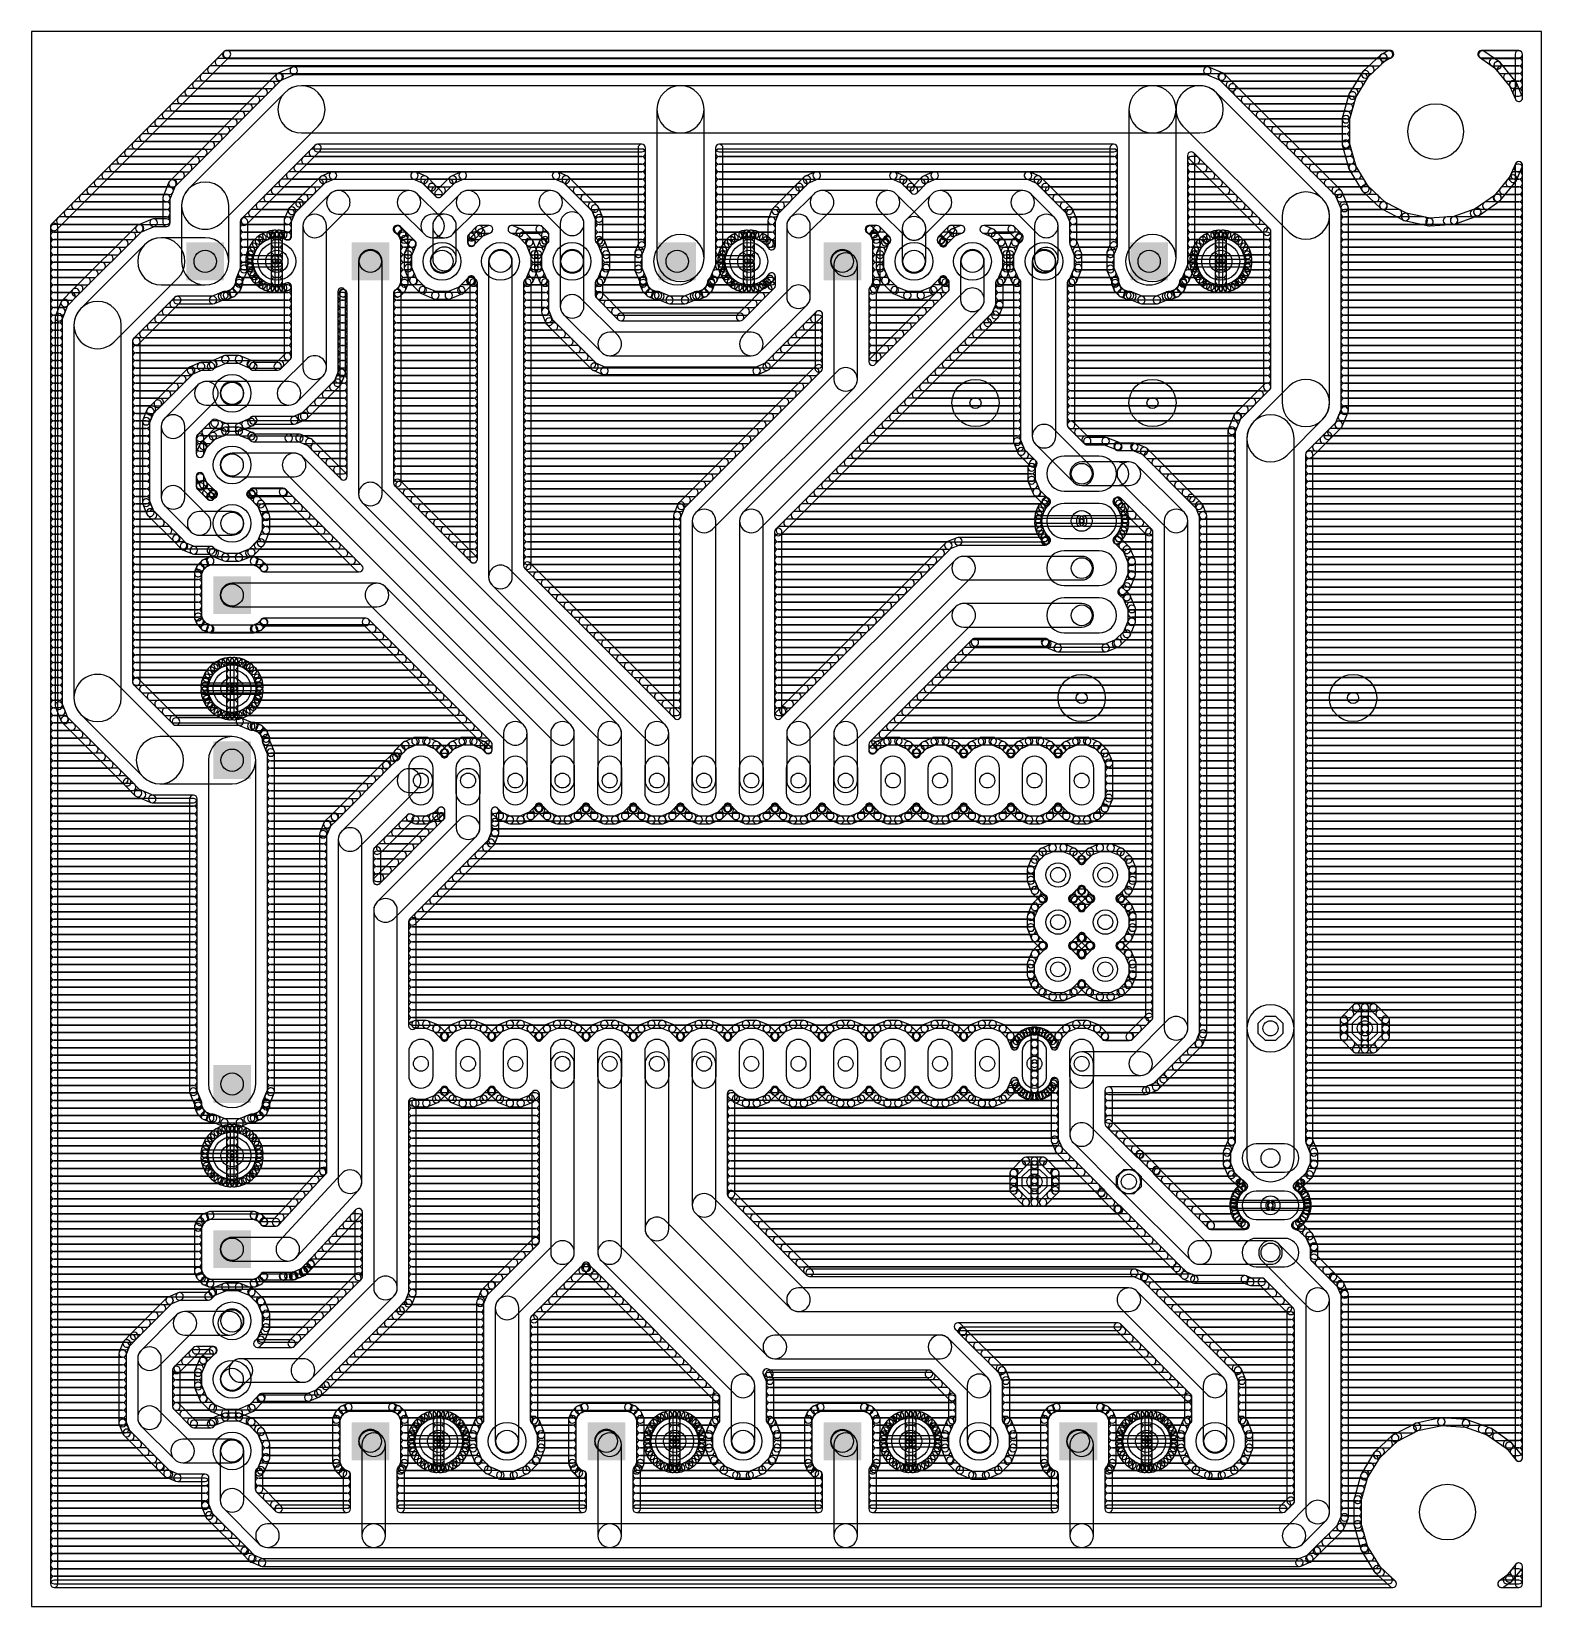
# Model space of a CAD drawing. Extents: x -5.7 to 75.5, y -5.1 to 79.7.
import ezdxf

# ---------------------------------------------------------------- set-up
doc = ezdxf.new("R2010")
doc.units = 0
for name, color, linetype in [('16', 175, 'CONTINUOUS'), ('17', 82, 'CONTINUOUS'), ('18', 82, 'CONTINUOUS'), ('20', 30, 'CONTINUOUS'), ('44', 253, 'CONTINUOUS')]:
    doc.layers.add(name, color=color, linetype=linetype)

# ---------------------------------------------------------------- blocks, each defined once
blk = doc.blocks.new('OCTAGONP')
blk.add_lwpolyline([(-0.5, -0.2071), (-0.5, 0.2071), (-0.2071, 0.5), (0.2071, 0.5), (0.5, 0.2071), (0.5, -0.2071), (0.2071, -0.5), (-0.2071, -0.5)], close=True)
blk = doc.blocks.new('LONGP100')
blk.add_lwpolyline([(-0.5, -0.5), (0.5, -0.5, 1), (0.5, 0.5), (-0.5, 0.5, 1)], format="xyb", close=True)
blk = doc.blocks.new('SQUAREP')
blk.add_solid([(-0.5, -0.5), (0.5, -0.5), (-0.5, 0.5), (0.5, 0.5)])
blk = doc.blocks.new('ROUNDP')
blk.add_circle((0, 0), 0.5)
blk = doc.blocks.new('ROUNDV')
blk.add_circle((0, 0), 0.5)

msp = doc.modelspace()

# ---------------------------------------------------------------- linework, layer by layer
at = {"layer": '16'}
for points in [[(-4.3521, 69.0205), (4.9445, 78.3171, 1), (4.6571, 78.6045), (-4.6395, 69.3079, 1)], [(4.3688, 77.8256), (66.7695, 77.8256, 1), (66.7695, 78.232), (4.3688, 78.232, 1)], [(4.7752, 78.232), (67.3387, 78.232, 1), (67.3387, 78.6384), (4.7752, 78.6384, 1)], [(4.8008, 78.2576), (67.3881, 78.2576, 1), (67.3881, 78.664), (4.8008, 78.664, 1)], [(66.8989, 78.4277), (65.9283, 77.5212, 1), (66.2057, 77.2242), (67.1763, 78.1307, 1)], [(66.8344, 78.2792), (66.8344, 78.2792, 1), (67.2408, 78.2792), (67.2408, 78.2792, 1)], [(67.2946, 78.6412), (66.9442, 78.4596, 1), (67.1311, 78.0988), (67.4816, 78.2804, 1)], [(73.2959, 78.0251), (72.4435, 78.6268, 1), (72.2091, 78.2948), (73.0615, 77.6931, 1)], [(72.3263, 78.2576), (74.3258, 78.2576, 1), (74.3258, 78.664), (72.3263, 78.664, 1)], [(72.3626, 78.232), (74.3258, 78.232, 1), (74.3258, 78.6384), (72.3626, 78.6384, 1)], [(72.9383, 77.8256), (74.3258, 77.8256, 1), (74.3258, 78.232), (72.9383, 78.232, 1)], [(74.1745, 76.9571), (73.3363, 77.9874, 1), (73.021, 77.7309), (73.8592, 76.7007, 1)], [(73.1787, 78.0623), (73.1787, 78.0623, 1), (73.1787, 77.6559), (73.1787, 77.6559, 1)], [(74.1226, 78.4608), (74.1226, 76.1176, 1), (74.529, 76.1176), (74.529, 78.4608, 1)], [(7.4905, 77.3984), (1.7228, 71.6307, 1), (2.0102, 71.3433), (7.7779, 77.111, 1)], [(3.556, 77.0128), (7.5955, 77.0128, 1), (7.5955, 77.4192), (3.556, 77.4192, 1)], [(3.9624, 77.4192), (66.3344, 77.4192, 1), (66.3344, 77.8256), (3.9624, 77.8256, 1)], [(8.3219, 77.7595), (7.5564, 77.4424, 1), (7.7119, 77.067), (8.4775, 77.3841, 1)], [(57.5643, 77.775), (8.3997, 77.775, 1), (8.3997, 77.3686), (57.5643, 77.3686, 1)], [(58.4076, 77.4424), (57.6421, 77.7595, 1), (57.4865, 77.3841), (58.252, 77.067, 1)], [(59.0594, 76.8125), (58.4735, 77.3984, 1), (58.1861, 77.111), (58.772, 76.5251, 1)], [(58.3685, 77.0128), (65.9717, 77.0128, 1), (65.9717, 77.4192), (58.3685, 77.4192, 1)], [(65.8934, 77.4783), (65.2033, 76.3435, 1), (65.5506, 76.1323), (66.2406, 77.2671, 1)], [(73.3713, 77.4192), (74.3258, 77.4192, 1), (74.3258, 77.8256), (73.3713, 77.8256, 1)], [(73.7019, 77.0128), (74.3258, 77.0128, 1), (74.3258, 77.4192), (73.7019, 77.4192, 1)], [(7.916, 76.387), (2.7342, 71.2052, 1), (4.5302, 69.4092), (9.712, 74.591, 1)], [(2.7432, 76.2), (6.7827, 76.2, 1), (6.7827, 76.6064), (2.7432, 76.6064, 1)], [(3.1496, 76.6064), (7.1891, 76.6064, 1), (7.1891, 77.0128), (3.1496, 77.0128, 1)], [(29.21, 76.759), (8.814, 76.759, 1), (8.814, 74.219), (29.21, 74.219, 1)], [(54.61, 76.759), (29.21, 76.759, 1), (29.21, 74.219), (54.61, 74.219, 1)], [(30.48, 67.4878), (30.48, 75.489, 1), (27.94, 75.489), (27.94, 67.4878, 1)], [(57.15, 76.759), (54.61, 76.759, 1), (54.61, 74.219), (57.15, 74.219, 1)], [(55.88, 67.4878), (55.88, 75.489, 1), (53.34, 75.489), (53.34, 67.4878, 1)], [(63.763, 70.672), (58.048, 76.387, 1), (56.252, 74.591), (61.967, 68.876, 1)], [(58.7749, 76.6064), (65.7246, 76.6064, 1), (65.7246, 77.0128), (58.7749, 77.0128, 1)], [(64.7744, 71.0975), (59.0594, 76.8125, 1), (58.772, 76.5251), (64.487, 70.8101, 1)], [(59.1813, 76.2), (65.4775, 76.2, 1), (65.4775, 76.6064), (59.1813, 76.6064, 1)], [(65.1813, 76.2927), (64.823, 75.0139, 1), (65.2143, 74.9042), (65.5726, 76.1831, 1)], [(74.22, 76.8289), (74.22, 76.8289, 1), (73.8136, 76.8289), (73.8136, 76.8289, 1)], [(74.5122, 76.1985), (74.2032, 76.9099, 1), (73.8305, 76.7479), (74.1394, 76.0366, 1)], [(74.0252, 76.6064), (74.3258, 76.6064, 1), (74.3258, 77.0128), (74.0252, 77.0128, 1)], [(74.2017, 76.2), (74.3258, 76.2, 1), (74.3258, 76.6064), (74.2017, 76.6064, 1)], [(1.9304, 75.3872), (5.9699, 75.3872, 1), (5.9699, 75.7936), (1.9304, 75.7936, 1)], [(2.3368, 75.7936), (6.3763, 75.7936, 1), (6.3763, 76.2), (2.3368, 76.2, 1)], [(59.5877, 75.7936), (65.3094, 75.7936, 1), (65.3094, 76.2), (59.5877, 76.2, 1)], [(59.9941, 75.3872), (65.1955, 75.3872, 1), (65.1955, 75.7936), (59.9941, 75.7936, 1)], [(1.1176, 74.5744), (5.1571, 74.5744, 1), (5.1571, 74.9808), (1.1176, 74.9808, 1)], [(1.524, 74.9808), (5.5635, 74.9808, 1), (5.5635, 75.3872), (1.524, 75.3872, 1)], [(60.4005, 74.9808), (65.0817, 74.9808, 1), (65.0817, 75.3872), (60.4005, 75.3872, 1)], [(60.8069, 74.5744), (65.0186, 74.5744, 1), (65.0186, 74.9808), (60.8069, 74.9808, 1)], [(65.0186, 75.1623), (65.0186, 75.1623, 1), (65.0186, 74.7559), (65.0186, 74.7559, 1)], [(64.8154, 74.9591), (64.8154, 73.6309, 1), (65.2218, 73.6309), (65.2218, 74.9591, 1)], [(-0.1016, 73.3552), (3.9379, 73.3552, 1), (3.9379, 73.7616), (-0.1016, 73.7616, 1)], [(0.3048, 73.7616), (4.3443, 73.7616, 1), (4.3443, 74.168), (0.3048, 74.168, 1)], [(0.7112, 74.168), (4.7507, 74.168, 1), (4.7507, 74.5744), (0.7112, 74.5744, 1)], [(61.2133, 74.168), (65.0186, 74.168, 1), (65.0186, 74.5744), (61.2133, 74.5744, 1)], [(61.6197, 73.7616), (65.0186, 73.7616, 1), (65.0186, 74.168), (61.6197, 74.168, 1)], [(62.0261, 73.3552), (65.0389, 73.3552, 1), (65.0389, 73.7616), (62.0261, 73.7616, 1)], [(64.823, 73.5761), (65.1813, 72.2973, 1), (65.5726, 72.4069), (65.2143, 73.6858, 1)], [(-0.9144, 72.5424), (3.1251, 72.5424, 1), (3.1251, 72.9488), (-0.9144, 72.9488, 1)], [(-0.508, 72.9488), (3.5315, 72.9488, 1), (3.5315, 73.3552), (-0.508, 73.3552, 1)], [(5.8587, 69.3008), (9.8204, 73.2625, 1), (9.533, 73.5499), (5.5713, 69.5882, 1)], [(9.0161, 72.5424), (27.1272, 72.5424, 1), (27.1272, 72.9488), (9.0161, 72.9488, 1)], [(9.4225, 72.9488), (27.1272, 72.9488, 1), (27.1272, 73.3552), (9.4225, 73.3552, 1)], [(9.6767, 73.203), (27.1272, 73.203, 1), (27.1272, 73.6094), (9.6767, 73.6094, 1)], [(26.924, 73.4062), (26.924, 68.1535, 1), (27.3304, 68.1535), (27.3304, 73.4062, 1)], [(31.496, 67.0735), (31.496, 73.4062, 1), (31.0896, 73.4062), (31.0896, 67.0735, 1)], [(31.2928, 73.203), (52.5272, 73.203, 1), (52.5272, 73.6094), (31.2928, 73.6094, 1)], [(31.2928, 72.9488), (52.5272, 72.9488, 1), (52.5272, 73.3552), (31.2928, 73.3552, 1)], [(31.2928, 72.5424), (52.5272, 72.5424, 1), (52.5272, 72.9488), (31.2928, 72.9488, 1)], [(52.324, 73.4062), (52.324, 68.1535, 1), (52.7304, 68.1535), (52.7304, 73.4062, 1)], [(56.896, 67.0735), (56.896, 73.0007, 1), (56.4896, 73.0007), (56.4896, 67.0735, 1)], [(56.5491, 72.857), (60.6385, 68.7676, 1), (60.9259, 69.055), (56.8365, 73.1444, 1)], [(56.6928, 72.5424), (56.9479, 72.5424, 1), (56.9479, 72.9488), (56.6928, 72.9488, 1)], [(62.4325, 72.9488), (65.1528, 72.9488, 1), (65.1528, 73.3552), (62.4325, 73.3552, 1)], [(62.8389, 72.5424), (65.2667, 72.5424, 1), (65.2667, 72.9488), (62.8389, 72.9488, 1)], [(-1.7272, 71.7296), (2.3123, 71.7296, 1), (2.3123, 72.136), (-1.7272, 72.136, 1)], [(-1.3208, 72.136), (2.7187, 72.136, 1), (2.7187, 72.5424), (-1.3208, 72.5424, 1)], [(8.2033, 71.7296), (27.1272, 71.7296, 1), (27.1272, 72.136), (8.2033, 72.136, 1)], [(8.6097, 72.136), (27.1272, 72.136, 1), (27.1272, 72.5424), (8.6097, 72.5424, 1)], [(10.4293, 72.1205), (9.8971, 71.9001, 1), (10.0526, 71.5247), (10.5848, 71.7451, 1)], [(14.893, 72.136), (10.507, 72.136, 1), (10.507, 71.7296), (14.893, 71.7296, 1)], [(15.5029, 71.9001), (14.9707, 72.1205, 1), (14.8152, 71.7451), (15.3474, 71.5247, 1)], [(17.4143, 72.1205), (16.8821, 71.9001, 1), (17.0376, 71.5247), (17.5698, 71.7451, 1)], [(22.513, 72.136), (17.492, 72.136, 1), (17.492, 71.7296), (22.513, 71.7296, 1)], [(23.1229, 71.9001), (22.5907, 72.1205, 1), (22.4352, 71.7451), (22.9674, 71.5247, 1)], [(31.2928, 72.136), (52.5272, 72.136, 1), (52.5272, 72.5424), (31.2928, 72.5424, 1)], [(31.2928, 71.7296), (52.5272, 71.7296, 1), (52.5272, 72.136), (31.2928, 72.136, 1)], [(36.4643, 72.1205), (35.9321, 71.9001, 1), (36.0876, 71.5247), (36.6198, 71.7451, 1)], [(40.6636, 72.136), (36.542, 72.136, 1), (36.542, 71.7296), (40.6636, 71.7296, 1)], [(41.2735, 71.9001), (40.7413, 72.1205, 1), (40.5858, 71.7451), (41.118, 71.5247, 1)], [(42.8143, 72.1205), (42.2821, 71.9001, 1), (42.4376, 71.5247), (42.9698, 71.7451, 1)], [(47.913, 72.136), (42.892, 72.136, 1), (42.892, 71.7296), (47.913, 71.7296, 1)], [(48.5229, 71.9001), (47.9907, 72.1205, 1), (47.8352, 71.7451), (48.3674, 71.5247, 1)], [(56.6928, 72.136), (57.3543, 72.136, 1), (57.3543, 72.5424), (56.6928, 72.5424, 1)], [(56.6928, 71.7296), (57.7607, 71.7296, 1), (57.7607, 72.136), (56.6928, 72.136, 1)], [(63.2453, 72.136), (65.3848, 72.136, 1), (65.3848, 72.5424), (63.2453, 72.5424, 1)], [(63.6517, 71.7296), (65.6319, 71.7296, 1), (65.6319, 72.136), (63.6517, 72.136, 1)], [(65.1737, 72.3521), (65.1737, 72.3521, 1), (65.5801, 72.3521), (65.5801, 72.3521, 1)], [(65.2033, 72.2465), (65.8934, 71.1117, 1), (66.2406, 71.3229), (65.5506, 72.4577, 1)], [(74.2032, 71.6801), (74.5122, 72.3915, 1), (74.1394, 72.5534), (73.8305, 71.842, 1)], [(74.0914, 71.7296), (74.3258, 71.7296, 1), (74.3258, 72.136), (74.0914, 72.136, 1)], [(74.2679, 72.136), (74.3258, 72.136, 1), (74.3258, 72.5424), (74.2679, 72.5424, 1)], [(74.1226, 72.4724), (74.1226, 2.9346, 1), (74.529, 2.9346), (74.529, 72.4724, 1)], [(-2.54, 70.9168), (1.7145, 70.9168, 1), (1.7145, 71.3232), (-2.54, 71.3232, 1)], [(-2.1336, 71.3232), (1.9059, 71.3232, 1), (1.9059, 71.7296), (-2.1336, 71.7296, 1)], [(1.6788, 71.5648), (1.3617, 70.7993, 1), (1.7371, 70.6437), (2.0542, 71.4092, 1)], [(2.3622, 70.3072), (2.3622, 67.31, 1), (4.9022, 67.31), (4.9022, 70.3072, 1)], [(7.3905, 70.9168), (9.3825, 70.9168, 1), (9.3825, 71.3232), (7.3905, 71.3232, 1)], [(7.7969, 71.3232), (9.7889, 71.3232, 1), (9.7889, 71.7296), (7.7969, 71.7296, 1)], [(9.8312, 71.8561), (8.5612, 70.5861, 1), (8.8486, 70.2987), (10.1186, 71.5687, 1)], [(15.9761, 71.4488), (15.5688, 71.8561, 1), (15.2814, 71.5687), (15.6887, 71.1614, 1)], [(15.6111, 71.3232), (16.7739, 71.3232, 1), (16.7739, 71.7296), (15.6111, 71.7296, 1)], [(16.3362, 71.0887), (15.9761, 71.4488, 1), (15.6887, 71.1614), (16.0488, 70.8013, 1)], [(16.0175, 70.9168), (16.3675, 70.9168, 1), (16.3675, 71.3232), (16.0175, 71.3232, 1)], [(16.8162, 71.8561), (16.0488, 71.0887, 1), (16.3362, 70.8013), (17.1036, 71.5687, 1)], [(24.7489, 70.296), (23.1888, 71.8561, 1), (22.9014, 71.5687), (24.4615, 70.0086, 1)], [(23.2311, 71.3232), (27.1272, 71.3232, 1), (27.1272, 71.7296), (23.2311, 71.7296, 1)], [(23.6375, 70.9168), (27.1272, 70.9168, 1), (27.1272, 71.3232), (23.6375, 71.3232, 1)], [(31.2928, 71.3232), (35.8239, 71.3232, 1), (35.8239, 71.7296), (31.2928, 71.7296, 1)], [(31.2928, 70.9168), (35.4175, 70.9168, 1), (35.4175, 71.3232), (31.2928, 71.3232, 1)], [(35.4589, 71.4488), (34.1889, 70.1788, 1), (34.4763, 69.8914), (35.7463, 71.1614, 1)], [(35.8662, 71.8561), (35.4589, 71.4488, 1), (35.7463, 71.1614), (36.1536, 71.5687, 1)], [(35.3994, 71.3051), (35.3994, 71.3051, 1), (35.8058, 71.3051), (35.8058, 71.3051, 1)], [(41.7467, 71.4488), (41.3394, 71.8561, 1), (41.052, 71.5687), (41.4593, 71.1614, 1)], [(41.3817, 71.3232), (42.1739, 71.3232, 1), (42.1739, 71.7296), (41.3817, 71.7296, 1)], [(41.9215, 71.274), (41.7467, 71.4488, 1), (41.4593, 71.1614), (41.6341, 70.9866, 1)], [(42.2162, 71.8561), (41.6341, 71.274, 1), (41.9215, 70.9866), (42.5036, 71.5687, 1)], [(48.9961, 71.4488), (48.5888, 71.8561, 1), (48.3014, 71.5687), (48.7087, 71.1614, 1)], [(48.6311, 71.3232), (52.5272, 71.3232, 1), (52.5272, 71.7296), (48.6311, 71.7296, 1)], [(50.2661, 70.1788), (48.9961, 71.4488, 1), (48.7087, 71.1614), (49.9787, 69.8914, 1)], [(49.0375, 70.9168), (52.5272, 70.9168, 1), (52.5272, 71.3232), (49.0375, 71.3232, 1)], [(56.6928, 71.3232), (58.1671, 71.3232, 1), (58.1671, 71.7296), (56.6928, 71.7296, 1)], [(56.6928, 70.9168), (58.5735, 70.9168, 1), (58.5735, 71.3232), (56.6928, 71.3232, 1)], [(64.0581, 71.3232), (65.879, 71.3232, 1), (65.879, 71.7296), (64.0581, 71.7296, 1)], [(64.4645, 70.9168), (66.1712, 70.9168, 1), (66.1712, 71.3232), (64.4645, 71.3232, 1)], [(65.8638, 71.2173), (65.8638, 71.2173, 1), (66.2702, 71.2173), (66.2702, 71.2173, 1)], [(65.9283, 71.0688), (66.8989, 70.1623, 1), (67.1763, 70.4593), (66.2057, 71.3658, 1)], [(73.3363, 70.6026), (74.1745, 71.6329, 1), (73.8592, 71.8893), (73.021, 70.8591, 1)], [(73.4953, 70.9168), (74.3258, 70.9168, 1), (74.3258, 71.3232), (73.4953, 71.3232, 1)], [(73.8259, 71.3232), (74.3258, 71.3232, 1), (74.3258, 71.7296), (73.8259, 71.7296, 1)], [(74.22, 71.7611), (74.22, 71.7611, 1), (73.8136, 71.7611), (73.8136, 71.7611, 1)], [(-3.3528, 70.104), (1.5494, 70.104, 1), (1.5494, 70.5104), (-3.3528, 70.5104, 1)], [(-2.9464, 70.5104), (1.5494, 70.5104, 1), (1.5494, 70.9168), (-2.9464, 70.9168, 1)], [(1.3462, 70.7215), (1.3462, 69.3928, 1), (1.7526, 69.3928), (1.7526, 70.7215, 1)], [(6.5777, 70.104), (8.5697, 70.104, 1), (8.5697, 70.5104), (6.5777, 70.5104, 1)], [(6.9841, 70.5104), (8.9761, 70.5104, 1), (8.9761, 70.9168), (6.9841, 70.9168, 1)], [(8.5612, 70.5861), (8.1539, 70.1788, 1), (8.4413, 69.8914), (8.8486, 70.2987, 1)], [(10.346, 70.934), (9.076, 69.664, 1), (9.974, 68.766), (11.244, 70.036, 1)], [(14.605, 71.12), (10.795, 71.12, 1), (10.795, 69.85), (14.605, 69.85, 1)], [(16.324, 69.664), (15.054, 70.934, 1), (14.156, 70.036), (15.426, 68.766, 1)], [(16.959, 68.766), (18.229, 70.036, 1), (17.331, 70.934), (16.061, 69.664, 1)], [(17.78, 69.85), (22.225, 69.85, 1), (22.225, 71.12), (17.78, 71.12, 1)], [(21.776, 70.036), (22.9288, 68.8832, 1), (23.8268, 69.7812), (22.674, 70.934, 1)], [(24.0439, 70.5104), (27.1272, 70.5104, 1), (27.1272, 70.9168), (24.0439, 70.9168, 1)], [(24.4503, 70.104), (27.1272, 70.104, 1), (27.1272, 70.5104), (24.4503, 70.5104, 1)], [(25.0133, 69.6979), (24.7929, 70.2301, 1), (24.4175, 70.0746), (24.6379, 69.5424, 1)], [(31.2928, 70.5104), (35.0111, 70.5104, 1), (35.0111, 70.9168), (31.2928, 70.9168, 1)], [(31.2928, 70.104), (34.6047, 70.104, 1), (34.6047, 70.5104), (31.2928, 70.5104, 1)], [(36.009, 68.766), (37.279, 70.036, 1), (36.381, 70.934), (35.111, 69.664, 1)], [(36.83, 69.85), (40.3756, 69.85, 1), (40.3756, 71.12), (36.83, 71.12, 1)], [(39.9266, 70.036), (41.3288, 68.6338, 1), (42.2268, 69.5318), (40.8246, 70.934, 1)], [(42.731, 70.934), (41.3288, 69.5318, 1), (42.2268, 68.6338), (43.629, 70.036, 1)], [(47.625, 71.12), (43.18, 71.12, 1), (43.18, 69.85), (47.625, 69.85, 1)], [(49.344, 69.664), (48.074, 70.934, 1), (47.176, 70.036), (48.446, 68.766, 1)], [(49.4439, 70.5104), (52.5272, 70.5104, 1), (52.5272, 70.9168), (49.4439, 70.9168, 1)], [(49.8503, 70.104), (52.5272, 70.104, 1), (52.5272, 70.5104), (49.8503, 70.5104, 1)], [(56.6928, 70.5104), (58.9799, 70.5104, 1), (58.9799, 70.9168), (56.6928, 70.9168, 1)], [(56.6928, 70.104), (59.3863, 70.104, 1), (59.3863, 70.5104), (56.6928, 70.5104, 1)], [(64.135, 59.69), (64.135, 69.774, 1), (61.595, 69.774), (61.595, 59.69, 1)], [(65.1355, 70.2661), (64.8184, 71.0316, 1), (64.443, 70.876), (64.7601, 70.1105, 1)], [(64.7302, 70.5104), (66.6064, 70.5104, 1), (66.6064, 70.9168), (64.7302, 70.9168, 1)], [(64.8985, 70.104), (67.0446, 70.104, 1), (67.0446, 70.5104), (64.8985, 70.5104, 1)], [(65.151, 59.2757), (65.151, 70.1883, 1), (64.7446, 70.1883), (64.7446, 59.2757, 1)], [(67.0376, 70.1076), (67.0376, 70.1076, 1), (67.0376, 70.514), (67.0376, 70.514, 1)], [(66.9442, 70.1304), (68.1234, 69.5194, 1), (68.3103, 69.8802), (67.1311, 70.4912, 1)], [(72.2108, 69.799), (73.2959, 70.5649, 1), (73.0615, 70.8969), (71.9765, 70.131, 1)], [(72.5785, 70.104), (74.3258, 70.104, 1), (74.3258, 70.5104), (72.5785, 70.5104, 1)], [(73.1542, 70.5104), (74.3258, 70.5104, 1), (74.3258, 70.9168), (73.1542, 70.9168, 1)], [(73.1787, 70.5277), (73.1787, 70.5277, 1), (73.1787, 70.9341), (73.1787, 70.9341, 1)], [(73.3819, 70.7309), (73.3819, 70.7309, 1), (72.9755, 70.7309), (72.9755, 70.7309, 1)], [(-4.1656, 69.2912), (1.5494, 69.2912, 1), (1.5494, 69.6976), (-4.1656, 69.6976, 1)], [(-3.7592, 69.6976), (1.5494, 69.6976, 1), (1.5494, 70.104), (-3.7592, 70.104, 1)], [(0.7779, 69.5805), (0.0124, 69.2634, 1), (0.1679, 68.888), (0.9335, 69.2051, 1)], [(1.5494, 69.596), (0.8557, 69.596, 1), (0.8557, 69.1896), (1.5494, 69.1896, 1)], [(5.9182, 66.8957), (5.9182, 69.4445, 1), (5.5118, 69.4445), (5.5118, 66.8957, 1)], [(5.7649, 69.2912), (8.0772, 69.2912, 1), (8.0772, 69.6976), (5.7649, 69.6976, 1)], [(6.1713, 69.6976), (8.242, 69.6976, 1), (8.242, 70.104), (6.1713, 70.104, 1)], [(8.1099, 70.1129), (7.8895, 69.5807, 1), (8.2649, 69.4252), (8.4853, 69.9574, 1)], [(7.874, 69.503), (7.874, 68.6631, 1), (8.2804, 68.6631), (8.2804, 69.503, 1)], [(8.89, 69.215), (8.89, 61.595, 1), (10.16, 61.595), (10.16, 69.215, 1)], [(16.51, 69.85), (15.875, 69.85, 1), (15.875, 68.58), (16.51, 68.58, 1)], [(17.145, 67.4422), (17.145, 69.215, 1), (15.875, 69.215), (15.875, 67.4422, 1)], [(22.7428, 69.3322), (22.7428, 67.31, 1), (24.0128, 67.31), (24.0128, 69.3322, 1)], [(24.7094, 69.6976), (27.1272, 69.6976, 1), (27.1272, 70.104), (24.7094, 70.104, 1)], [(25.0288, 68.4485), (25.0288, 69.6202, 1), (24.6224, 69.6202), (24.6224, 68.4485, 1)], [(24.8256, 69.2912), (27.1272, 69.2912, 1), (27.1272, 69.6976), (24.8256, 69.6976, 1)], [(31.2928, 69.6976), (34.277, 69.6976, 1), (34.277, 70.104), (31.2928, 70.104, 1)], [(31.2928, 69.2912), (34.1122, 69.2912, 1), (34.1122, 69.6976), (31.2928, 69.6976, 1)], [(34.1449, 70.1129), (33.9245, 69.5807, 1), (34.2999, 69.4252), (34.5203, 69.9574, 1)], [(33.909, 69.503), (33.909, 68.1311, 1), (34.3154, 68.1311), (34.3154, 69.503, 1)], [(36.195, 65.405), (36.195, 69.215, 1), (34.925, 69.215), (34.925, 65.405, 1)], [(41.1428, 69.0828), (41.1428, 67.31, 1), (42.4128, 67.31), (42.4128, 69.0828, 1)], [(49.53, 67.4272), (49.53, 69.215, 1), (48.26, 69.215), (48.26, 67.4272, 1)], [(50.5305, 69.5807), (50.3101, 70.1129, 1), (49.9347, 69.9574), (50.1551, 69.4252, 1)], [(50.178, 69.6976), (52.5272, 69.6976, 1), (52.5272, 70.104), (50.178, 70.104, 1)], [(50.546, 68.3106), (50.546, 69.503, 1), (50.1396, 69.503), (50.1396, 68.3106, 1)], [(50.3428, 69.2912), (52.5272, 69.2912, 1), (52.5272, 69.6976), (50.3428, 69.6976, 1)], [(56.6928, 69.6976), (59.7927, 69.6976, 1), (59.7927, 70.104), (56.6928, 70.104, 1)], [(56.6928, 69.2912), (60.1991, 69.2912, 1), (60.1991, 69.6976), (56.6928, 69.6976, 1)], [(64.9478, 69.6976), (67.8289, 69.6976, 1), (67.8289, 70.104), (64.9478, 70.104, 1)], [(64.9478, 69.2912), (69.2052, 69.2912, 1), (69.2052, 69.6976), (64.9478, 69.6976, 1)], [(68.1755, 69.5008), (69.4759, 69.2306, 1), (69.5585, 69.6285), (68.2582, 69.8987, 1)], [(68.2169, 69.4966), (68.2169, 69.4966, 1), (68.2169, 69.903), (68.2169, 69.903, 1)], [(69.5311, 69.2268), (70.8561, 69.3175, 1), (70.8283, 69.7229), (69.5033, 69.6323, 1)], [(69.5172, 69.2264), (69.5172, 69.2264, 1), (69.5172, 69.6328), (69.5172, 69.6328, 1)], [(70.465, 69.2912), (74.3258, 69.2912, 1), (74.3258, 69.6976), (70.465, 69.6976, 1)], [(70.9103, 69.3287), (72.1617, 69.7735, 1), (72.0256, 70.1564), (70.7742, 69.7117, 1)], [(70.8422, 69.317), (70.8422, 69.317, 1), (70.8422, 69.7234), (70.8422, 69.7234, 1)], [(71.9131, 69.6976), (74.3258, 69.6976, 1), (74.3258, 70.104), (71.9131, 70.104, 1)], [(72.0936, 69.7618), (72.0936, 69.7618, 1), (72.0936, 70.1682), (72.0936, 70.1682, 1)], [(-4.2926, -3.8608), (-4.2926, 69.1642, 1), (-4.699, 69.1642), (-4.699, -3.8608, 1)], [(-4.4958, 68.8848), (0.1199, 68.8848, 1), (0.1199, 69.2912), (-4.4958, 69.2912, 1)], [(-4.4958, 68.4784), (-0.3039, 68.4784, 1), (-0.3039, 68.8848), (-4.4958, 68.8848, 1)], [(-0.0535, 69.2194), (-3.4825, 65.7904, 1), (-3.1951, 65.503), (0.2339, 68.932, 1)], [(5.715, 68.8848), (8.0772, 68.8848, 1), (8.0772, 69.2912), (5.715, 69.2912, 1)], [(5.715, 68.4784), (6.9418, 68.4784, 1), (6.9418, 68.8848), (5.715, 68.8848, 1)], [(6.5962, 68.7344), (6.4086, 68.5981, 1), (6.6475, 68.2693), (6.8351, 68.4056, 1)], [(6.83, 68.8563), (6.6234, 68.751, 1), (6.8079, 68.3889), (7.0145, 68.4942, 1)], [(7.08, 68.9402), (6.8595, 68.8685, 1), (6.9851, 68.482), (7.2056, 68.5537, 1)], [(7.3401, 68.9839), (7.111, 68.9476, 1), (7.1746, 68.5462), (7.4036, 68.5825, 1)], [(7.391, 68.9864), (7.3719, 68.9864, 1), (7.3719, 68.58), (7.391, 68.58, 1)], [(7.5942, 67.4068), (7.5942, 68.7832, 1), (7.1878, 68.7832), (7.1878, 67.4068, 1)], [(7.391, 68.4784), (7.5846, 68.4784, 1), (7.5846, 68.8848), (7.391, 68.8848, 1)], [(7.6037, 68.9864), (7.5846, 68.9864, 1), (7.5846, 68.58), (7.6037, 68.58, 1)], [(7.3814, 68.7832), (7.3814, 67.4068, 1), (7.7878, 67.4068), (7.7878, 68.7832, 1)], [(7.8646, 68.9476), (7.6355, 68.9839, 1), (7.572, 68.5825), (7.801, 68.5462, 1)], [(8.1161, 68.8685), (7.8956, 68.9402, 1), (7.77, 68.5537), (7.9905, 68.482, 1)], [(8.0338, 68.4784), (8.0772, 68.4784, 1), (8.0772, 68.8848), (8.0338, 68.8848, 1)], [(8.1695, 68.8441), (8.1456, 68.8563, 1), (7.9611, 68.4942), (7.9849, 68.482, 1)], [(13.9451, 68.834), (14.0053, 68.834, 1), (14.0053, 69.2404), (13.9451, 69.2404, 1)], [(14.0764, 69.2028), (14.0229, 69.2249, 1), (13.8674, 68.8495), (13.9209, 68.8273, 1)], [(14.3709, 68.9301), (14.1423, 69.1587, 1), (13.8549, 68.8714), (14.0836, 68.6427, 1)], [(13.8616, 68.8935), (14.6454, 68.1097, 1), (14.9328, 68.3971), (14.149, 69.1809, 1)], [(14.5387, 68.5654), (14.415, 68.8642, 1), (14.0395, 68.7087), (14.1633, 68.4099, 1)], [(14.2707, 68.4784), (14.3609, 68.4784, 1), (14.3609, 68.8848), (14.2707, 68.8848, 1)], [(14.5542, 66.1323), (14.5542, 68.4877, 1), (14.1478, 68.4877), (14.1478, 66.1323, 1)], [(18.1015, 68.4716), (18.5234, 68.8935, 1), (18.236, 69.1809), (17.8141, 68.759, 1)], [(18.161, 68.3121), (18.161, 68.6153, 1), (17.7546, 68.6153), (17.7546, 68.3121, 1)], [(18.3426, 69.0041), (17.8281, 68.4896, 1), (18.1155, 68.2022), (18.6299, 68.7167, 1)], [(18.0241, 68.4784), (18.3075, 68.4784, 1), (18.3075, 68.8848), (18.0241, 68.8848, 1)], [(18.3797, 68.834), (18.9132, 68.834, 1), (18.9132, 69.2404), (18.3797, 69.2404, 1)], [(18.8354, 69.2249), (18.4085, 69.0481, 1), (18.564, 68.6726), (18.9909, 68.8495, 1)], [(20.1312, 68.834), (21.6253, 68.834, 1), (21.6253, 69.2404), (20.1312, 69.2404, 1)], [(20.6359, 69.0481), (20.209, 69.2249, 1), (20.0535, 68.8495), (20.4804, 68.6726, 1)], [(21.2163, 68.4896), (20.7018, 69.0041, 1), (20.4144, 68.7167), (20.9289, 68.2022, 1)], [(20.7369, 68.4784), (21.93, 68.4784, 1), (21.93, 68.8848), (20.7369, 68.8848, 1)], [(21.4816, 68.8935), (21.7863, 68.5888, 1), (22.0737, 68.8762), (21.769, 69.1809, 1)], [(21.7268, 68.7325), (21.7268, 68.4485, 1), (22.1332, 68.4485), (22.1332, 68.7325, 1)], [(24.8256, 68.8848), (27.1272, 68.8848, 1), (27.1272, 69.2912), (24.8256, 69.2912, 1)], [(24.8256, 68.4784), (27.1272, 68.4784, 1), (27.1272, 68.8848), (24.8256, 68.8848, 1)], [(29.9302, 66.412), (30.108, 66.5898, 1), (28.312, 68.3858), (28.1342, 68.208, 1)], [(31.2928, 68.8848), (34.1122, 68.8848, 1), (34.1122, 69.2912), (31.2928, 69.2912, 1)], [(31.2928, 68.4784), (32.3418, 68.4784, 1), (32.3418, 68.8848), (31.2928, 68.8848, 1)], [(31.9962, 68.7344), (31.8086, 68.5981, 1), (32.0475, 68.2693), (32.2351, 68.4056, 1)], [(32.23, 68.8563), (32.0234, 68.751, 1), (32.2079, 68.3889), (32.4145, 68.4942, 1)], [(32.48, 68.9402), (32.2595, 68.8685, 1), (32.3851, 68.482), (32.6056, 68.5537, 1)], [(32.7401, 68.9839), (32.511, 68.9476, 1), (32.5746, 68.5462), (32.8036, 68.5825, 1)], [(32.791, 68.9864), (32.7719, 68.9864, 1), (32.7719, 68.58), (32.791, 68.58, 1)], [(32.9942, 67.4068), (32.9942, 68.7832, 1), (32.5878, 68.7832), (32.5878, 67.4068, 1)], [(32.791, 68.4784), (32.9846, 68.4784, 1), (32.9846, 68.8848), (32.791, 68.8848, 1)], [(33.0037, 68.9864), (32.9846, 68.9864, 1), (32.9846, 68.58), (33.0037, 68.58, 1)], [(32.7814, 68.7832), (32.7814, 67.4068, 1), (33.1878, 67.4068), (33.1878, 68.7832, 1)], [(33.2646, 68.9476), (33.0355, 68.9839, 1), (32.972, 68.5825), (33.201, 68.5462, 1)], [(33.5161, 68.8685), (33.2956, 68.9402, 1), (33.17, 68.5537), (33.3905, 68.482, 1)], [(33.4338, 68.4784), (34.1122, 68.4784, 1), (34.1122, 68.8848), (33.4338, 68.8848, 1)], [(33.7522, 68.751), (33.5456, 68.8563, 1), (33.3611, 68.4942), (33.5677, 68.3889, 1)], [(33.967, 68.5981), (33.7794, 68.7344, 1), (33.5405, 68.4056), (33.7281, 68.2693, 1)], [(39.3451, 68.834), (39.7759, 68.834, 1), (39.7759, 69.2404), (39.3451, 69.2404, 1)], [(39.4764, 69.2028), (39.4229, 69.2249, 1), (39.2674, 68.8495), (39.3209, 68.8273, 1)], [(39.7709, 68.9301), (39.5423, 69.1587, 1), (39.2549, 68.8714), (39.4836, 68.6427, 1)], [(39.9387, 68.5654), (39.815, 68.8642, 1), (39.4395, 68.7087), (39.5633, 68.4099, 1)], [(39.6707, 68.4784), (40.1315, 68.4784, 1), (40.1315, 68.8848), (39.6707, 68.8848, 1)], [(39.9542, 66.1323), (39.9542, 68.4877, 1), (39.5478, 68.4877), (39.5478, 66.1323, 1)], [(39.6322, 68.8935), (40.1863, 68.3394, 1), (40.4737, 68.6268), (39.9196, 69.1809, 1)], [(40.1268, 68.4831), (40.1268, 68.4485, 1), (40.5332, 68.4485), (40.5332, 68.4831, 1)], [(43.3693, 68.3394), (43.9234, 68.8935, 1), (43.636, 69.1809), (43.0819, 68.6268, 1)], [(43.4288, 68.4485), (43.4288, 68.4831, 1), (43.0224, 68.4831), (43.0224, 68.4485, 1)], [(43.7426, 69.0041), (43.2281, 68.4896, 1), (43.5155, 68.2022), (44.0299, 68.7167, 1)], [(43.4241, 68.4784), (43.7075, 68.4784, 1), (43.7075, 68.8848), (43.4241, 68.8848, 1)], [(43.7797, 68.834), (44.3132, 68.834, 1), (44.3132, 69.2404), (43.7797, 69.2404, 1)], [(44.2354, 69.2249), (43.8085, 69.0481, 1), (43.964, 68.6726), (44.3909, 68.8495, 1)], [(45.5312, 68.834), (47.0253, 68.834, 1), (47.0253, 69.2404), (45.5312, 69.2404, 1)], [(46.0359, 69.0481), (45.609, 69.2249, 1), (45.4535, 68.8495), (45.8804, 68.6726, 1)], [(46.6163, 68.4896), (46.1018, 69.0041, 1), (45.8144, 68.7167), (46.3289, 68.2022, 1)], [(46.1369, 68.4784), (47.3809, 68.4784, 1), (47.3809, 68.8848), (46.1369, 68.8848, 1)], [(46.8816, 68.8935), (47.3035, 68.4716, 1), (47.5909, 68.759), (47.169, 69.1809, 1)], [(47.3035, 68.7094), (47.0837, 68.4896, 1), (47.3711, 68.2022), (47.5909, 68.422, 1)], [(47.244, 68.6153), (47.244, 68.5657, 1), (47.6504, 68.5657), (47.6504, 68.6153, 1)], [(50.3428, 68.8848), (52.5272, 68.8848, 1), (52.5272, 69.2912), (50.3428, 69.2912, 1)], [(50.3428, 68.4784), (52.5272, 68.4784, 1), (52.5272, 68.8848), (50.3428, 68.8848, 1)], [(55.3302, 66.412), (55.508, 66.5898, 1), (53.712, 68.3858), (53.5342, 68.208, 1)], [(56.6928, 68.8848), (60.6055, 68.8848, 1), (60.6055, 69.2912), (56.6928, 69.2912, 1)], [(56.6928, 68.4784), (57.7418, 68.4784, 1), (57.7418, 68.8848), (56.6928, 68.8848, 1)], [(57.3962, 68.7344), (57.2086, 68.5981, 1), (57.4475, 68.2693), (57.6351, 68.4056, 1)], [(57.63, 68.8563), (57.4234, 68.751, 1), (57.6079, 68.3889), (57.8145, 68.4942, 1)], [(57.88, 68.9402), (57.6595, 68.8685, 1), (57.7851, 68.482), (58.0056, 68.5537, 1)], [(58.1401, 68.9839), (57.911, 68.9476, 1), (57.9746, 68.5462), (58.2036, 68.5825, 1)], [(58.191, 68.9864), (58.1719, 68.9864, 1), (58.1719, 68.58), (58.191, 68.58, 1)], [(58.3942, 67.4068), (58.3942, 68.7832, 1), (57.9878, 68.7832), (57.9878, 67.4068, 1)], [(58.191, 68.4784), (58.3846, 68.4784, 1), (58.3846, 68.8848), (58.191, 68.8848, 1)], [(58.1814, 68.7832), (58.1814, 67.4068, 1), (58.5878, 67.4068), (58.5878, 68.7832, 1)], [(58.4037, 68.9864), (58.3846, 68.9864, 1), (58.3846, 68.58), (58.4037, 68.58, 1)], [(58.6646, 68.9476), (58.4355, 68.9839, 1), (58.372, 68.5825), (58.601, 68.5462, 1)], [(58.9161, 68.8685), (58.6956, 68.9402, 1), (58.57, 68.5537), (58.7905, 68.482, 1)], [(58.8338, 68.4784), (60.7822, 68.4784, 1), (60.7822, 68.8848), (58.8338, 68.8848, 1)], [(59.1522, 68.751), (58.9456, 68.8563, 1), (58.7611, 68.4942), (58.9677, 68.3889, 1)], [(59.367, 68.5981), (59.1794, 68.7344, 1), (58.9405, 68.4056), (59.1281, 68.2693, 1)], [(60.579, 68.9113), (60.579, 60.5527, 1), (60.9854, 60.5527), (60.9854, 68.9113, 1)], [(64.9478, 68.8848), (74.3258, 68.8848, 1), (74.3258, 69.2912), (64.9478, 69.2912, 1)], [(64.9478, 68.4784), (74.3258, 68.4784, 1), (74.3258, 68.8848), (64.9478, 68.8848, 1)], [(-4.4958, 68.072), (-0.7103, 68.072, 1), (-0.7103, 68.4784), (-4.4958, 68.4784, 1)], [(-4.4958, 67.6656), (-1.1167, 67.6656, 1), (-1.1167, 68.072), (-4.4958, 68.072, 1)], [(0.372, 68.208), (-3.057, 64.779, 1), (-1.261, 62.983), (2.168, 66.412, 1)], [(3.6322, 68.58), (1.27, 68.58, 1), (1.27, 66.04), (3.6322, 66.04, 1)], [(5.715, 68.072), (6.3696, 68.072, 1), (6.3696, 68.4784), (5.715, 68.4784, 1)], [(5.715, 67.6656), (6.1204, 67.6656, 1), (6.1204, 68.072), (5.715, 68.072, 1)], [(5.8502, 67.6868), (5.8139, 67.4577, 1), (6.2153, 67.3942), (6.2516, 67.6232, 1)], [(5.9293, 67.9383), (5.8576, 67.7178, 1), (6.2441, 67.5922), (6.3158, 67.8127, 1)], [(6.0468, 68.1744), (5.9415, 67.9678, 1), (6.3036, 67.7833), (6.4089, 67.9899, 1)], [(6.1997, 68.3892), (6.0634, 68.2016, 1), (6.3922, 67.9627), (6.5285, 68.1503, 1)], [(6.3844, 68.5774), (6.2204, 68.4134, 1), (6.5078, 68.126), (6.6718, 68.29, 1)], [(7.391, 68.072), (7.5846, 68.072, 1), (7.5846, 68.4784), (7.391, 68.4784, 1)], [(7.391, 67.6656), (7.5846, 67.6656, 1), (7.5846, 68.072), (7.391, 68.072, 1)], [(13.1572, 54.7878), (13.1572, 67.31, 1), (11.8872, 67.31), (11.8872, 54.7878, 1)], [(14.351, 68.072), (14.7673, 68.072, 1), (14.7673, 68.4784), (14.351, 68.4784, 1)], [(14.351, 67.6656), (14.6298, 67.6656, 1), (14.6298, 68.072), (14.351, 68.072, 1)], [(14.6014, 68.3312), (14.3613, 67.7515, 1), (14.7367, 67.596), (14.9768, 68.1756, 1)], [(14.3458, 67.6738), (14.3458, 66.9462, 1), (14.7522, 66.9462), (14.7522, 67.6738, 1)], [(16.8268, 66.861), (16.959, 66.9932, 1), (16.061, 67.8912), (15.9288, 67.759, 1)], [(17.7841, 68.4237), (17.7701, 68.3898, 1), (18.1455, 68.2343), (18.1596, 68.2682, 1)], [(20.1572, 50.3278), (20.1572, 67.31, 1), (18.8872, 67.31), (18.8872, 50.3278, 1)], [(21.5387, 67.7515), (21.2603, 68.4237, 1), (20.8848, 68.2682), (21.1633, 67.596, 1)], [(21.1019, 68.072), (21.7981, 68.072, 1), (21.7981, 68.4784), (21.1019, 68.4784, 1)], [(21.2702, 67.6656), (21.6298, 67.6656, 1), (21.6298, 68.072), (21.2702, 68.072, 1)], [(21.5542, 66.9462), (21.5542, 67.6738, 1), (21.1478, 67.6738), (21.1478, 66.9462, 1)], [(21.6397, 68.4237), (21.3613, 67.7515, 1), (21.7367, 67.596), (22.0152, 68.2682, 1)], [(21.3458, 67.6738), (21.3458, 66.9462, 1), (21.7522, 66.9462), (21.7522, 67.6738, 1)], [(21.7863, 68.5922), (21.6837, 68.4896, 1), (21.9711, 68.2022), (22.0737, 68.3048, 1)], [(22.7428, 67.31), (22.7428, 64.8872, 1), (24.0128, 64.8872), (24.0128, 67.31, 1)], [(25.0719, 68.4896), (24.9693, 68.5922, 1), (24.6819, 68.3048), (24.7845, 68.2022, 1)], [(25.3943, 67.7515), (25.1159, 68.4237, 1), (24.7404, 68.2682), (25.0189, 67.596, 1)], [(24.9575, 68.072), (27.1272, 68.072, 1), (27.1272, 68.4784), (24.9575, 68.4784, 1)], [(25.1258, 67.6656), (27.0093, 67.6656, 1), (27.0093, 68.072), (25.1258, 68.072, 1)], [(25.4098, 66.9462), (25.4098, 67.6738, 1), (25.0034, 67.6738), (25.0034, 66.9462, 1)], [(26.9395, 68.2313), (26.7617, 67.8021, 1), (27.1371, 67.6465), (27.3149, 68.0758, 1)], [(26.7462, 67.7243), (26.7462, 66.8957, 1), (27.1526, 66.8957), (27.1526, 67.7243, 1)], [(31.2928, 68.072), (31.7696, 68.072, 1), (31.7696, 68.4784), (31.2928, 68.4784, 1)], [(31.2928, 67.6656), (31.5204, 67.6656, 1), (31.5204, 68.072), (31.2928, 68.072, 1)], [(31.2502, 67.6868), (31.2139, 67.4577, 1), (31.6153, 67.3942), (31.6516, 67.6232, 1)], [(31.3293, 67.9383), (31.2576, 67.7178, 1), (31.6441, 67.5922), (31.7158, 67.8127, 1)], [(31.4468, 68.1744), (31.3415, 67.9678, 1), (31.7036, 67.7833), (31.8089, 67.9899, 1)], [(31.5997, 68.3892), (31.4634, 68.2016, 1), (31.7922, 67.9627), (31.9285, 68.1503, 1)], [(31.7844, 68.5774), (31.6204, 68.4134, 1), (31.9078, 68.126), (32.0718, 68.29, 1)], [(32.791, 68.072), (32.9846, 68.072, 1), (32.9846, 68.4784), (32.791, 68.4784, 1)], [(32.791, 67.6656), (32.9846, 67.6656, 1), (32.9846, 68.072), (32.791, 68.072, 1)], [(34.1552, 68.4134), (33.9912, 68.5774, 1), (33.7038, 68.29), (33.8678, 68.126, 1)], [(34.006, 68.072), (34.1122, 68.072, 1), (34.1122, 68.4784), (34.006, 68.4784, 1)], [(34.2766, 68.2505), (34.1759, 68.3892, 1), (33.8471, 68.1503), (33.9478, 68.0117, 1)], [(38.549, 67.5812), (38.3712, 67.759, 1), (37.4732, 66.861), (37.651, 66.6832, 1)], [(39.751, 68.072), (40.1981, 68.072, 1), (40.1981, 68.4784), (39.751, 68.4784, 1)], [(39.751, 67.6656), (40.0298, 67.6656, 1), (40.0298, 68.072), (39.751, 68.072, 1)], [(40.0397, 68.4237), (39.7613, 67.7515, 1), (40.1367, 67.596), (40.4152, 68.2682, 1)], [(39.7458, 67.6738), (39.7458, 66.9462, 1), (40.1522, 66.9462), (40.1522, 67.6738, 1)], [(40.1863, 68.5922), (40.0837, 68.4896, 1), (40.3711, 68.2022), (40.4737, 68.3048, 1)], [(43.4719, 68.4896), (43.3693, 68.5922, 1), (43.0819, 68.3048), (43.1845, 68.2022, 1)], [(43.5377, 68.371), (43.5159, 68.4237, 1), (43.1404, 68.2682), (43.1623, 68.2155, 1)], [(43.1841, 68.4237), (43.1623, 68.371, 1), (43.5377, 68.2155), (43.5596, 68.2682, 1)], [(45.5572, 65.2422), (45.5572, 67.31, 1), (44.2872, 67.31), (44.2872, 65.2422, 1)], [(46.9387, 67.7515), (46.6603, 68.4237, 1), (46.2848, 68.2682), (46.5633, 67.596, 1)], [(46.5019, 68.072), (47.1981, 68.072, 1), (47.1981, 68.4784), (46.5019, 68.4784, 1)], [(46.6702, 67.6656), (47.0298, 67.6656, 1), (47.0298, 68.072), (46.6702, 68.072, 1)], [(46.9542, 66.9462), (46.9542, 67.6738, 1), (46.5478, 67.6738), (46.5478, 66.9462, 1)], [(47.0397, 68.4237), (46.7613, 67.7515, 1), (47.1367, 67.596), (47.4152, 68.2682, 1)], [(46.7458, 67.6738), (46.7458, 66.9462, 1), (47.1522, 66.9462), (47.1522, 67.6738, 1)], [(49.2268, 66.861), (49.344, 66.9782, 1), (48.446, 67.8762), (48.3288, 67.759, 1)], [(48.1428, 67.31), (48.1428, 57.9022, 1), (49.4128, 57.9022), (49.4128, 67.31, 1)], [(50.7943, 67.7515), (50.5305, 68.3884, 1), (50.1551, 68.2329), (50.4189, 67.596, 1)], [(50.3575, 68.072), (52.5272, 68.072, 1), (52.5272, 68.4784), (50.3575, 68.4784, 1)], [(50.5258, 67.6656), (52.4093, 67.6656, 1), (52.4093, 68.072), (50.5258, 68.072, 1)], [(50.8098, 66.9462), (50.8098, 67.6738, 1), (50.4034, 67.6738), (50.4034, 66.9462, 1)], [(52.3395, 68.2313), (52.1617, 67.8021, 1), (52.5371, 67.6465), (52.7149, 68.0758, 1)], [(52.1462, 67.7243), (52.1462, 66.8957, 1), (52.5526, 66.8957), (52.5526, 67.7243, 1)], [(56.6928, 68.072), (57.1696, 68.072, 1), (57.1696, 68.4784), (56.6928, 68.4784, 1)], [(56.6928, 67.6656), (56.9204, 67.6656, 1), (56.9204, 68.072), (56.6928, 68.072, 1)], [(56.6502, 67.6868), (56.6139, 67.4577, 1), (57.0153, 67.3942), (57.0516, 67.6232, 1)], [(56.7293, 67.9383), (56.6576, 67.7178, 1), (57.0441, 67.5922), (57.1158, 67.8127, 1)], [(56.8468, 68.1744), (56.7415, 67.9678, 1), (57.1036, 67.7833), (57.2089, 67.9899, 1)], [(56.9997, 68.3892), (56.8634, 68.2016, 1), (57.1922, 67.9627), (57.3285, 68.1503, 1)], [(57.1844, 68.5774), (57.0204, 68.4134, 1), (57.3078, 68.126), (57.4718, 68.29, 1)], [(58.191, 68.072), (58.3846, 68.072, 1), (58.3846, 68.4784), (58.191, 68.4784, 1)], [(58.191, 67.6656), (58.3846, 67.6656, 1), (58.3846, 68.072), (58.191, 68.072, 1)], [(59.5552, 68.4134), (59.3912, 68.5774, 1), (59.1038, 68.29), (59.2678, 68.126, 1)], [(59.406, 68.072), (60.7822, 68.072, 1), (60.7822, 68.4784), (59.406, 68.4784, 1)], [(59.7122, 68.2016), (59.5759, 68.3892, 1), (59.2471, 68.1503), (59.3834, 67.9627, 1)], [(59.8341, 67.9678), (59.7288, 68.1744, 1), (59.3667, 67.9899), (59.472, 67.7833, 1)], [(59.918, 67.7178), (59.8463, 67.9383, 1), (59.4598, 67.8127), (59.5315, 67.5922, 1)], [(59.6552, 67.6656), (60.7822, 67.6656, 1), (60.7822, 68.072), (59.6552, 68.072, 1)], [(59.9617, 67.4577), (59.9254, 67.6868, 1), (59.524, 67.6232), (59.5603, 67.3942, 1)], [(64.9478, 68.072), (74.3258, 68.072, 1), (74.3258, 68.4784), (64.9478, 68.4784, 1)], [(64.9478, 67.6656), (74.3258, 67.6656, 1), (74.3258, 68.072), (64.9478, 68.072, 1)], [(-4.4958, 67.2592), (-1.5231, 67.2592, 1), (-1.5231, 67.6656), (-4.4958, 67.6656, 1)], [(-4.4958, 66.8528), (-1.9295, 66.8528, 1), (-1.9295, 67.2592), (-4.4958, 67.2592, 1)], [(5.6487, 66.2047), (5.9027, 66.8179, 1), (5.5273, 66.9735), (5.2733, 66.3603, 1)], [(5.715, 67.2592), (6.0204, 67.2592, 1), (6.0204, 67.6656), (5.715, 67.6656, 1)], [(5.715, 66.8528), (6.0365, 66.8528, 1), (6.0365, 67.2592), (5.715, 67.2592, 1)], [(5.8114, 67.4259), (5.8114, 67.4068, 1), (6.2178, 67.4068), (6.2178, 67.4259, 1)], [(6.0146, 67.2036), (7.391, 67.2036, 1), (7.391, 67.61), (6.0146, 67.61, 1)], [(7.391, 67.4164), (6.0146, 67.4164, 1), (6.0146, 67.01), (7.391, 67.01, 1)], [(5.8114, 67.2132), (5.8114, 67.194, 1), (6.2178, 67.1941), (6.2178, 67.2132, 1)], [(5.8139, 67.1623), (5.8502, 66.9332, 1), (6.2516, 66.9968), (6.2153, 67.2258, 1)], [(5.8576, 66.9022), (5.9293, 66.6817, 1), (6.3158, 66.8073), (6.2441, 67.0278, 1)], [(7.391, 67.2592), (7.5846, 67.2592, 1), (7.5846, 67.6656), (7.391, 67.6656, 1)], [(7.5846, 67.61), (7.391, 67.61, 1), (7.391, 67.2036), (7.5846, 67.2036, 1)], [(7.1878, 67.4068), (7.1878, 67.2132, 1), (7.5942, 67.2132), (7.5942, 67.4068, 1)], [(7.5942, 65.8368), (7.5942, 67.2132, 1), (7.1878, 67.2132), (7.1878, 65.8368, 1)], [(7.391, 67.01), (7.5846, 67.01, 1), (7.5846, 67.4164), (7.391, 67.4164, 1)], [(7.391, 66.8528), (7.5846, 66.8528, 1), (7.5846, 67.2592), (7.391, 67.2592, 1)], [(7.3814, 67.2132), (7.3814, 65.8368, 1), (7.7878, 65.8368), (7.7878, 67.2132, 1)], [(14.351, 67.2592), (14.549, 67.2592, 1), (14.549, 67.6656), (14.351, 67.6656, 1)], [(14.351, 66.8528), (14.549, 66.8528, 1), (14.549, 67.2592), (14.351, 67.2592, 1)], [(14.3613, 66.8685), (14.6397, 66.1963, 1), (15.0152, 66.3518), (14.7367, 67.024, 1)], [(21.2603, 66.1963), (21.5387, 66.8685, 1), (21.1633, 67.024), (20.8848, 66.3518, 1)], [(21.351, 67.2592), (21.549, 67.2592, 1), (21.549, 67.6656), (21.351, 67.6656, 1)], [(21.351, 66.8528), (21.549, 66.8528, 1), (21.549, 67.2592), (21.351, 67.2592, 1)], [(21.3613, 66.8685), (21.6397, 66.1963, 1), (22.0152, 66.3518), (21.7367, 67.024, 1)], [(25.1159, 66.1963), (25.3943, 66.8685, 1), (25.0189, 67.024), (24.7404, 66.3518, 1)], [(25.2066, 67.2592), (26.9494, 67.2592, 1), (26.9494, 67.6656), (25.2066, 67.6656, 1)], [(25.2066, 66.8528), (26.9494, 66.8528, 1), (26.9494, 67.2592), (25.2066, 67.2592, 1)], [(26.7617, 66.8179), (27.0157, 66.2047, 1), (27.3911, 66.3603), (27.1371, 66.9735, 1)], [(31.1634, 66.2302), (31.4805, 66.9957, 1), (31.1051, 67.1513), (30.788, 66.3857, 1)], [(31.2855, 66.8528), (31.4365, 66.8528, 1), (31.4365, 67.2592), (31.2855, 67.2592, 1)], [(31.2928, 67.2592), (31.4204, 67.2592, 1), (31.4204, 67.6656), (31.2928, 67.6656, 1)], [(31.2114, 67.4259), (31.2114, 67.4068, 1), (31.6178, 67.4068), (31.6178, 67.4259, 1)], [(31.4146, 67.2036), (32.791, 67.2036, 1), (32.791, 67.61), (31.4146, 67.61, 1)], [(32.791, 67.4164), (31.4146, 67.4164, 1), (31.4146, 67.01), (32.791, 67.01, 1)], [(31.2114, 67.2132), (31.2114, 67.194, 1), (31.6178, 67.1941), (31.6178, 67.2132, 1)], [(31.2139, 67.1623), (31.2502, 66.9332, 1), (31.6516, 66.9968), (31.6153, 67.2258, 1)], [(31.2576, 66.9022), (31.3293, 66.6817, 1), (31.7158, 66.8073), (31.6441, 67.0278, 1)], [(32.791, 67.2592), (32.9846, 67.2592, 1), (32.9846, 67.6656), (32.791, 67.6656, 1)], [(32.9846, 67.61), (32.791, 67.61, 1), (32.791, 67.2036), (32.9846, 67.2036, 1)], [(32.5878, 67.4068), (32.5878, 67.2132, 1), (32.9942, 67.2132), (32.9942, 67.4068, 1)], [(32.9942, 65.8368), (32.9942, 67.2132, 1), (32.5878, 67.2132), (32.5878, 65.8368, 1)], [(32.791, 67.01), (32.9846, 67.01, 1), (32.9846, 67.4164), (32.791, 67.4164, 1)], [(32.791, 66.8528), (32.9846, 66.8528, 1), (32.9846, 67.2592), (32.791, 67.2592, 1)], [(32.7814, 67.2132), (32.7814, 65.8368, 1), (33.1878, 65.8368), (33.1878, 67.2132, 1)], [(38.735, 60.96), (38.735, 67.1322, 1), (37.465, 67.1322), (37.465, 60.96, 1)], [(39.751, 67.2592), (39.949, 67.2592, 1), (39.949, 67.6656), (39.751, 67.6656, 1)], [(39.751, 66.8528), (39.949, 66.8528, 1), (39.949, 67.2592), (39.751, 67.2592, 1)], [(39.7613, 66.8685), (40.0397, 66.1963, 1), (40.4152, 66.3518), (40.1367, 67.024, 1)], [(46.6603, 66.1963), (46.9387, 66.8685, 1), (46.5633, 67.024), (46.2848, 66.3518, 1)], [(46.751, 67.2592), (46.949, 67.2592, 1), (46.949, 67.6656), (46.751, 67.6656, 1)], [(46.751, 66.8528), (46.949, 66.8528, 1), (46.949, 67.2592), (46.751, 67.2592, 1)], [(46.7613, 66.8685), (47.0397, 66.1963, 1), (47.4152, 66.3518), (47.1367, 67.024, 1)], [(50.5159, 66.1963), (50.7943, 66.8685, 1), (50.4189, 67.024), (50.1404, 66.3518, 1)], [(50.6066, 67.2592), (52.3494, 67.2592, 1), (52.3494, 67.6656), (50.6066, 67.6656, 1)], [(50.6066, 66.8528), (52.3494, 66.8528, 1), (52.3494, 67.2592), (50.6066, 67.2592, 1)], [(52.1617, 66.8179), (52.4157, 66.2047, 1), (52.7911, 66.3603), (52.5371, 66.9735, 1)], [(56.5634, 66.2302), (56.8805, 66.9957, 1), (56.5051, 67.1513), (56.188, 66.3857, 1)], [(56.6855, 66.8528), (56.8365, 66.8528, 1), (56.8365, 67.2592), (56.6855, 67.2592, 1)], [(56.6928, 67.2592), (56.8204, 67.2592, 1), (56.8204, 67.6656), (56.6928, 67.6656, 1)], [(56.6114, 67.4259), (56.6114, 67.4068, 1), (57.0178, 67.4068), (57.0178, 67.4259, 1)], [(56.8146, 67.2036), (58.191, 67.2036, 1), (58.191, 67.61), (56.8146, 67.61, 1)], [(58.191, 67.4164), (56.8146, 67.4164, 1), (56.8146, 67.01), (58.191, 67.01, 1)], [(56.6114, 67.2132), (56.6114, 67.1941, 1), (57.0178, 67.1941), (57.0178, 67.2132, 1)], [(56.6139, 67.1623), (56.6502, 66.9332, 1), (57.0516, 66.9968), (57.0153, 67.2258, 1)], [(56.6576, 66.9022), (56.7293, 66.6817, 1), (57.1158, 66.8073), (57.0441, 67.0278, 1)], [(58.191, 67.2592), (58.3846, 67.2592, 1), (58.3846, 67.6656), (58.191, 67.6656, 1)], [(58.3846, 67.61), (58.191, 67.61, 1), (58.191, 67.2036), (58.3846, 67.2036, 1)], [(57.9878, 67.4068), (57.9878, 67.2132, 1), (58.3942, 67.2132), (58.3942, 67.4068, 1)], [(58.3942, 65.8368), (58.3942, 67.2132, 1), (57.9878, 67.2132), (57.9878, 65.8368, 1)], [(58.191, 67.01), (58.3846, 67.01, 1), (58.3846, 67.4164), (58.191, 67.4164, 1)], [(58.191, 66.8528), (58.3846, 66.8528, 1), (58.3846, 67.2592), (58.191, 67.2592, 1)], [(58.5878, 67.2132), (58.5878, 67.4068, 1), (58.1814, 67.4068), (58.1814, 67.2132, 1)], [(58.3846, 67.2036), (59.761, 67.2036, 1), (59.761, 67.61), (58.3846, 67.61, 1)], [(58.1814, 67.2132), (58.1814, 65.8368, 1), (58.5878, 65.8368), (58.5878, 67.2132, 1)], [(59.761, 67.4164), (58.3846, 67.4164, 1), (58.3846, 67.01), (59.761, 67.01, 1)], [(59.8463, 66.6817), (59.918, 66.9022, 1), (59.5315, 67.0278), (59.4598, 66.8073, 1)], [(59.9254, 66.9332), (59.9617, 67.1623, 1), (59.5603, 67.2258), (59.524, 66.9968, 1)], [(59.7391, 66.8528), (60.7822, 66.8528, 1), (60.7822, 67.2592), (59.7391, 67.2592, 1)], [(59.7552, 67.2592), (60.7822, 67.2592, 1), (60.7822, 67.6656), (59.7552, 67.6656, 1)], [(59.9642, 67.4068), (59.9642, 67.4259, 1), (59.5578, 67.4259), (59.5578, 67.4068, 1)], [(59.9642, 67.1941), (59.9642, 67.2132, 1), (59.5578, 67.2132), (59.5578, 67.1941, 1)], [(64.9478, 67.2592), (74.3258, 67.2592, 1), (74.3258, 67.6656), (64.9478, 67.6656, 1)], [(64.9478, 66.8528), (74.3258, 66.8528, 1), (74.3258, 67.2592), (64.9478, 67.2592, 1)], [(-4.4958, 66.4464), (-2.3359, 66.4464, 1), (-2.3359, 66.8528), (-4.4958, 66.8528, 1)], [(-4.4958, 66.04), (-2.7423, 66.04, 1), (-2.7423, 66.4464), (-4.4958, 66.4464, 1)], [(5.525, 65.7558), (5.6487, 66.0546, 1), (5.2733, 66.2101), (5.1495, 65.9113, 1)], [(5.6642, 66.1323), (5.6642, 66.2825, 1), (5.2578, 66.2825), (5.2578, 66.1323, 1)], [(5.461, 66.04), (6.4712, 66.04, 1), (6.4712, 66.4464), (5.461, 66.4464, 1)], [(5.6131, 66.4464), (6.1709, 66.4464, 1), (6.1709, 66.8528), (5.6131, 66.8528, 1)], [(5.9415, 66.6522), (6.0468, 66.4456, 1), (6.4089, 66.6301), (6.3036, 66.8367, 1)], [(6.0634, 66.4184), (6.1997, 66.2308, 1), (6.5285, 66.4697), (6.3922, 66.6573, 1)], [(6.2204, 66.2066), (6.3844, 66.0426, 1), (6.6718, 66.33), (6.5078, 66.494, 1)], [(6.4086, 66.0219), (6.5962, 65.8856, 1), (6.8351, 66.2144), (6.6475, 66.3507, 1)], [(6.6234, 65.869), (6.83, 65.7637, 1), (7.0145, 66.1258), (6.8079, 66.2311, 1)], [(6.8595, 65.7515), (7.08, 65.6798, 1), (7.2056, 66.0663), (6.9851, 66.138, 1)], [(7.391, 66.4464), (7.5846, 66.4464, 1), (7.5846, 66.8528), (7.391, 66.8528, 1)], [(7.391, 66.04), (7.5846, 66.04, 1), (7.5846, 66.4464), (7.391, 66.4464, 1)], [(7.8956, 65.6798), (8.1161, 65.7515, 1), (7.9905, 66.138), (7.77, 66.0663, 1)], [(8.1456, 65.7637), (8.1695, 65.7759, 1), (7.9849, 66.138), (7.9611, 66.1258, 1)], [(7.874, 65.9569), (7.874, 62.1947, 1), (8.2804, 62.1947), (8.2804, 65.9569, 1)], [(14.415, 65.7558), (14.5387, 66.0546, 1), (14.1633, 66.2101), (14.0395, 65.9113, 1)], [(14.351, 66.4464), (14.6719, 66.4464, 1), (14.6719, 66.8528), (14.351, 66.8528, 1)], [(14.351, 66.04), (14.8583, 66.04, 1), (14.8583, 66.4464), (14.351, 66.4464, 1)], [(14.6837, 66.1304), (15.1982, 65.6159, 1), (15.4855, 65.9033), (14.9711, 66.4177, 1)], [(17.5574, 65.6159), (18.0719, 66.1304, 1), (17.7845, 66.4177), (17.27, 65.9033, 1)], [(17.8973, 66.04), (18.0027, 66.04, 1), (18.0027, 66.4464), (17.8973, 66.4464, 1)], [(18.1159, 66.1963), (18.1377, 66.249, 1), (17.7623, 66.4045), (17.7404, 66.3518, 1)], [(17.7623, 66.249), (17.7841, 66.1963, 1), (18.1596, 66.3518), (18.1377, 66.4045, 1)], [(17.8281, 66.1304), (17.9307, 66.0278, 1), (18.2181, 66.3152), (18.1155, 66.4177, 1)], [(17.8712, 66.1715), (17.8712, 51.2831, 1), (18.2776, 51.2831), (18.2776, 66.1715, 1)], [(21.1137, 66.0278), (21.2163, 66.1304, 1), (20.9289, 66.4177), (20.8263, 66.3152, 1)], [(21.1732, 50.9275), (21.1732, 66.1715, 1), (20.7668, 66.1715), (20.7668, 50.9275, 1)], [(21.0417, 66.04), (21.8583, 66.04, 1), (21.8583, 66.4464), (21.0417, 66.4464, 1)], [(21.2281, 66.4464), (21.6719, 66.4464, 1), (21.6719, 66.8528), (21.2281, 66.8528, 1)], [(21.6837, 66.1304), (21.7863, 66.0278, 1), (22.0737, 66.3152), (21.9711, 66.4178, 1)], [(21.7268, 66.1715), (21.7268, 64.5992, 1), (22.1332, 64.5992), (22.1332, 66.1715, 1)], [(24.9693, 66.0278), (25.0719, 66.1304, 1), (24.7845, 66.4178), (24.6819, 66.3152, 1)], [(25.0288, 65.4869), (25.0288, 66.1715, 1), (24.6224, 66.1715), (24.6224, 65.4869, 1)], [(24.8973, 66.04), (27.2034, 66.04, 1), (27.2034, 66.4464), (24.8973, 66.4464, 1)], [(25.0837, 66.4464), (27.0513, 66.4464, 1), (27.0513, 66.8528), (25.0837, 66.8528, 1)], [(27.0002, 66.2825), (27.0002, 66.1323, 1), (27.4066, 66.1323), (27.4066, 66.2825, 1)], [(27.0157, 66.0546), (27.1394, 65.7558, 1), (27.5149, 65.9113), (27.3911, 66.2101, 1)], [(30.925, 65.7558), (31.0487, 66.0546, 1), (30.6733, 66.2101), (30.5495, 65.9113, 1)], [(31.0047, 66.0496), (31.1194, 66.1643, 1), (30.832, 66.4517), (30.7173, 66.337, 1)], [(31.0642, 66.1323), (31.0642, 66.1933, 1), (30.6578, 66.1933), (30.6578, 66.1323, 1)], [(30.9109, 66.04), (31.8712, 66.04, 1), (31.8712, 66.4464), (30.9109, 66.4464, 1)], [(31.1172, 66.4464), (31.5709, 66.4464, 1), (31.5709, 66.8528), (31.1172, 66.8528, 1)], [(31.3415, 66.6522), (31.4468, 66.4456, 1), (31.8089, 66.6301), (31.7036, 66.8367, 1)], [(31.4634, 66.4184), (31.5997, 66.2308, 1), (31.9285, 66.4697), (31.7922, 66.6573, 1)], [(31.6204, 66.2066), (31.7844, 66.0426, 1), (32.0718, 66.33), (31.9078, 66.494, 1)], [(31.8086, 66.0219), (31.9962, 65.8856, 1), (32.2351, 66.2144), (32.0475, 66.3507, 1)], [(32.0234, 65.869), (32.23, 65.7637, 1), (32.4145, 66.1258), (32.2079, 66.2311, 1)], [(32.2595, 65.7515), (32.48, 65.6798, 1), (32.6056, 66.0663), (32.3851, 66.138, 1)], [(33.9685, 66.1484), (32.2766, 64.4565, 1), (32.564, 64.1691), (34.2559, 65.861, 1)], [(32.791, 66.4464), (32.9846, 66.4464, 1), (32.9846, 66.8528), (32.791, 66.8528, 1)], [(32.791, 66.04), (32.9846, 66.04, 1), (32.9846, 66.4464), (32.791, 66.4464, 1)], [(33.2956, 65.6798), (33.5161, 65.7515, 1), (33.3905, 66.138), (33.17, 66.0663, 1)], [(33.5456, 65.7637), (33.7522, 65.869, 1), (33.5677, 66.2311), (33.3611, 66.1258, 1)], [(33.7794, 65.8856), (33.967, 66.0219, 1), (33.7281, 66.3507), (33.5405, 66.2144, 1)], [(33.9912, 66.0426), (34.1552, 66.2066, 1), (33.8678, 66.494), (33.7038, 66.33, 1)], [(33.9044, 66.04), (34.1122, 66.04, 1), (34.1122, 66.4464), (33.9044, 66.4464, 1)], [(34.1759, 66.2308), (34.2766, 66.3695, 1), (33.9478, 66.6083), (33.8471, 66.4697, 1)], [(33.909, 66.4889), (33.909, 66.0047, 1), (34.3154, 66.0047), (34.3154, 66.4889, 1)], [(39.815, 65.7558), (39.9387, 66.0546, 1), (39.5633, 66.2101), (39.4395, 65.9113, 1)], [(39.751, 66.4464), (40.0719, 66.4464, 1), (40.0719, 66.8528), (39.751, 66.8528, 1)], [(39.751, 66.04), (40.2583, 66.04, 1), (40.2583, 66.4464), (39.751, 66.4464, 1)], [(40.0837, 66.1304), (40.5982, 65.6159, 1), (40.8855, 65.9033), (40.3711, 66.4177, 1)], [(42.9574, 65.6159), (43.4719, 66.1304, 1), (43.1845, 66.4177), (42.67, 65.9033, 1)], [(43.2973, 66.04), (43.4027, 66.04, 1), (43.4027, 66.4464), (43.2973, 66.4464, 1)], [(43.5159, 66.1963), (43.5377, 66.249, 1), (43.1623, 66.4045), (43.1404, 66.3518, 1)], [(43.1623, 66.249), (43.1841, 66.1963, 1), (43.5596, 66.3518), (43.5377, 66.4045, 1)], [(43.2281, 66.1304), (43.3307, 66.0278, 1), (43.6181, 66.3152), (43.5155, 66.4178, 1)], [(43.2712, 66.1715), (43.2712, 65.8419, 1), (43.6776, 65.8419), (43.6776, 66.1715, 1)], [(46.5137, 66.0278), (46.6163, 66.1304, 1), (46.3289, 66.4178), (46.2263, 66.3152, 1)], [(46.5732, 64.9542), (46.5732, 66.1715, 1), (46.1668, 66.1715), (46.1668, 64.9542, 1)], [(46.4417, 66.04), (47.2583, 66.04, 1), (47.2583, 66.4464), (46.4417, 66.4464, 1)], [(46.6281, 66.4464), (47.0719, 66.4464, 1), (47.0719, 66.8528), (46.6281, 66.8528, 1)], [(47.0837, 66.1304), (47.1863, 66.0278, 1), (47.4737, 66.3152), (47.3711, 66.4178, 1)], [(47.1268, 66.1715), (47.1268, 57.6142, 1), (47.5332, 57.6142), (47.5332, 66.1715, 1)], [(50.3693, 66.0278), (50.4719, 66.1304, 1), (50.1845, 66.4178), (50.0819, 66.3152, 1)], [(50.4288, 58.5019), (50.4288, 66.1715, 1), (50.0224, 66.1715), (50.0224, 58.5019, 1)], [(50.2973, 66.04), (52.6034, 66.04, 1), (52.6034, 66.4464), (50.2973, 66.4464, 1)], [(50.4837, 66.4464), (52.4513, 66.4464, 1), (52.4513, 66.8528), (50.4837, 66.8528, 1)], [(52.4002, 66.2825), (52.4002, 66.1323, 1), (52.8066, 66.1323), (52.8066, 66.2825, 1)], [(52.4157, 66.0546), (52.5394, 65.7558, 1), (52.9149, 65.9113), (52.7911, 66.2101, 1)], [(56.325, 65.7558), (56.4487, 66.0546, 1), (56.0733, 66.2101), (55.9495, 65.9113, 1)], [(56.4047, 66.0496), (56.5194, 66.1643, 1), (56.232, 66.4517), (56.1173, 66.337, 1)], [(56.4642, 66.1323), (56.4642, 66.1933, 1), (56.0578, 66.1933), (56.0578, 66.1323, 1)], [(56.3109, 66.04), (57.2712, 66.04, 1), (57.2712, 66.4464), (56.3109, 66.4464, 1)], [(56.5172, 66.4464), (56.9709, 66.4464, 1), (56.9709, 66.8528), (56.5172, 66.8528, 1)], [(56.7415, 66.6522), (56.8468, 66.4456, 1), (57.2089, 66.6301), (57.1036, 66.8367, 1)], [(56.8634, 66.4184), (56.9997, 66.2308, 1), (57.3285, 66.4697), (57.1922, 66.6573, 1)], [(57.0204, 66.2066), (57.1844, 66.0426, 1), (57.4718, 66.33), (57.3078, 66.494, 1)], [(57.2086, 66.0219), (57.3962, 65.8856, 1), (57.6351, 66.2144), (57.4475, 66.3507, 1)], [(57.4234, 65.869), (57.63, 65.7637, 1), (57.8145, 66.1258), (57.6079, 66.2311, 1)], [(57.6595, 65.7515), (57.88, 65.6798, 1), (58.0056, 66.0663), (57.7851, 66.138, 1)], [(58.191, 66.4464), (58.3846, 66.4464, 1), (58.3846, 66.8528), (58.191, 66.8528, 1)], [(58.191, 66.04), (58.3846, 66.04, 1), (58.3846, 66.4464), (58.191, 66.4464, 1)], [(58.6956, 65.6798), (58.9161, 65.7515, 1), (58.7905, 66.138), (58.57, 66.0663, 1)], [(58.9456, 65.7637), (59.1522, 65.869, 1), (58.9677, 66.2311), (58.7611, 66.1258, 1)], [(59.1794, 65.8856), (59.367, 66.0219, 1), (59.1281, 66.3507), (58.9405, 66.2144, 1)], [(59.3912, 66.0426), (59.5552, 66.2066, 1), (59.2678, 66.494), (59.1038, 66.33, 1)], [(59.3044, 66.04), (60.7822, 66.04, 1), (60.7822, 66.4464), (59.3044, 66.4464, 1)], [(59.5759, 66.2308), (59.7122, 66.4184, 1), (59.3834, 66.6573), (59.2471, 66.4697, 1)], [(59.7288, 66.4456), (59.8341, 66.6522, 1), (59.472, 66.8367), (59.3667, 66.6301, 1)], [(59.6047, 66.4464), (60.7822, 66.4464, 1), (60.7822, 66.8528), (59.6047, 66.8528, 1)], [(64.9478, 66.4464), (74.3258, 66.4464, 1), (74.3258, 66.8528), (64.9478, 66.8528, 1)], [(64.9478, 66.04), (74.3258, 66.04, 1), (74.3258, 66.4464), (64.9478, 66.4464, 1)], [(-4.4958, 65.6336), (-3.1487, 65.6336, 1), (-3.1487, 66.04), (-4.4958, 66.04, 1)], [(-4.4958, 65.2272), (-3.5551, 65.2272, 1), (-3.5551, 65.6336), (-4.4958, 65.6336, 1)], [(-3.4825, 65.7904), (-4.0684, 65.2045, 1), (-3.781, 64.9171), (-3.1951, 65.503, 1)], [(0.0675, 62.8746), (2.2764, 65.0835, 1), (1.989, 65.3709), (-0.2199, 63.162, 1)], [(2.1327, 65.024), (4.0465, 65.024, 1), (4.0465, 65.4304), (2.1327, 65.4304, 1)], [(4.1243, 65.0395), (4.7375, 65.2935, 1), (4.5819, 65.6689), (3.9687, 65.4149, 1)], [(4.5371, 65.2272), (8.0772, 65.2272, 1), (8.0772, 65.6336), (4.5371, 65.6336, 1)], [(4.6597, 65.278), (4.8099, 65.278, 1), (4.8099, 65.6844), (4.6597, 65.6844, 1)], [(4.8876, 65.2935), (5.1864, 65.4172, 1), (5.0309, 65.7927), (4.7321, 65.6689, 1)], [(5.2523, 65.4613), (5.4809, 65.6899, 1), (5.1936, 65.9773), (4.9649, 65.7486, 1)], [(5.3386, 65.6336), (7.3719, 65.6336, 1), (7.3719, 66.04), (5.3386, 66.04, 1)], [(7.111, 65.6724), (7.3401, 65.6361, 1), (7.4036, 66.0375), (7.1746, 66.0738, 1)], [(7.3719, 65.6336), (7.391, 65.6336, 1), (7.391, 66.04), (7.3719, 66.04, 1)], [(7.391, 65.6336), (7.5846, 65.6336, 1), (7.5846, 66.04), (7.391, 66.04, 1)], [(7.5846, 65.6336), (7.6037, 65.6336, 1), (7.6037, 66.04), (7.5846, 66.04, 1)], [(7.6037, 65.6336), (8.0772, 65.6336, 1), (8.0772, 66.04), (7.6037, 66.04, 1)], [(7.6355, 65.6361), (7.8646, 65.6724, 1), (7.801, 66.0738), (7.572, 66.0375, 1)], [(11.176, 61.307), (11.176, 65.6779, 1), (10.7696, 65.6779), (10.7696, 61.307, 1)], [(10.8291, 65.5343), (10.9021, 65.4613, 1), (11.1895, 65.7486), (11.1165, 65.8216, 1)], [(10.9728, 65.2272), (11.0744, 65.2272, 1), (11.0744, 65.6336), (10.9728, 65.6336, 1)], [(10.968, 65.4172), (10.9967, 65.4054, 1), (11.1521, 65.7808), (11.1235, 65.7927, 1)], [(10.8712, 65.5931), (10.8712, 55.7431, 1), (11.2776, 55.7431), (11.2776, 65.5931, 1)], [(14.1732, 55.3875), (14.1732, 65.5931, 1), (13.7668, 65.5931), (13.7668, 55.3875, 1)], [(13.97, 65.2272), (18.0744, 65.2272, 1), (18.0744, 65.6336), (13.97, 65.6336, 1)], [(14.0477, 65.4054), (14.0764, 65.4172, 1), (13.9209, 65.7927), (13.8923, 65.7808, 1)], [(14.1423, 65.4613), (14.3709, 65.6899, 1), (14.0836, 65.9773), (13.8549, 65.7486, 1)], [(14.2286, 65.6336), (15.2647, 65.6336, 1), (15.2647, 66.04), (14.2286, 66.04, 1)], [(15.2641, 65.5719), (15.9363, 65.2935, 1), (16.0918, 65.6689), (15.4196, 65.9474, 1)], [(16.014, 65.278), (16.7416, 65.278, 1), (16.7416, 65.6844), (16.014, 65.6844, 1)], [(16.8193, 65.2935), (17.4915, 65.5719, 1), (17.336, 65.9474), (16.6638, 65.6689, 1)], [(17.4909, 65.6336), (18.0744, 65.6336, 1), (18.0744, 66.04), (17.4909, 66.04, 1)], [(20.97, 65.6336), (21.93, 65.6336, 1), (21.93, 66.04), (20.97, 66.04, 1)], [(20.97, 65.2272), (21.93, 65.2272, 1), (21.93, 65.6336), (20.97, 65.6336, 1)], [(22.9288, 64.4382), (24.951, 62.416, 1), (25.849, 63.314), (23.8268, 65.3362, 1)], [(24.8256, 65.6336), (27.3258, 65.6336, 1), (27.3258, 66.04), (24.8256, 66.04, 1)], [(26.1434, 64.4565), (24.9693, 65.6306, 1), (24.6819, 65.3432), (25.856, 64.1691, 1)], [(24.8821, 65.2272), (28.1273, 65.2272, 1), (28.1273, 65.6336), (24.8821, 65.6336, 1)], [(27.1835, 65.6899), (27.4121, 65.4613, 1), (27.6995, 65.7486), (27.4708, 65.9773, 1)], [(27.478, 65.4172), (27.7768, 65.2935, 1), (27.9323, 65.6689), (27.6335, 65.7927, 1)], [(27.8545, 65.278), (28.0047, 65.278, 1), (28.0047, 65.6844), (27.8545, 65.6844, 1)], [(27.9269, 65.2935), (28.5401, 65.0395, 1), (28.6957, 65.4149), (28.0825, 65.6689, 1)], [(28.6179, 65.024), (29.4465, 65.024, 1), (29.4465, 65.4304), (28.6179, 65.4304, 1)], [(29.5243, 65.0395), (30.1375, 65.2935, 1), (29.9819, 65.6689), (29.3687, 65.4149, 1)], [(29.9371, 65.2272), (33.5379, 65.2272, 1), (33.5379, 65.6336), (29.9371, 65.6336, 1)], [(30.0597, 65.278), (30.2099, 65.278, 1), (30.2099, 65.6844), (30.0597, 65.6844, 1)], [(30.2876, 65.2935), (30.5864, 65.4172, 1), (30.4309, 65.7927), (30.1321, 65.6689, 1)], [(30.6523, 65.4613), (30.8809, 65.6899, 1), (30.5936, 65.9773), (30.3649, 65.7486, 1)], [(30.7386, 65.6336), (32.7719, 65.6336, 1), (32.7719, 66.04), (30.7386, 66.04, 1)], [(32.511, 65.6724), (32.7401, 65.6361, 1), (32.8036, 66.0375), (32.5746, 66.0738, 1)], [(33.469, 62.416), (36.009, 64.956, 1), (35.111, 65.854), (32.571, 63.314, 1)], [(33.469, 52.891), (45.3712, 64.7932, 1), (44.4732, 65.6912), (32.571, 53.789, 1)], [(32.7719, 65.6336), (32.791, 65.6336, 1), (32.791, 66.04), (32.7719, 66.04, 1)], [(32.791, 65.6336), (32.9846, 65.6336, 1), (32.9846, 66.04), (32.791, 66.04, 1)], [(32.9846, 65.6336), (33.0037, 65.6336, 1), (33.0037, 66.04), (32.9846, 66.04, 1)], [(33.0037, 65.6336), (33.9443, 65.6336, 1), (33.9443, 66.04), (33.0037, 66.04, 1)], [(33.0355, 65.6361), (33.2646, 65.6724, 1), (33.201, 66.0738), (32.972, 66.0375, 1)], [(43.3307, 65.9856), (39.4041, 62.059, 1), (39.6915, 61.7716), (43.6181, 65.6982, 1)], [(39.6915, 65.6104), (39.7709, 65.6899, 1), (39.4836, 65.9773), (39.4041, 65.8978, 1)], [(39.751, 61.9153), (39.751, 65.7541, 1), (39.3446, 65.7541), (39.3446, 61.9153, 1)], [(39.5478, 65.2272), (43.0629, 65.2272, 1), (43.0629, 65.6336), (39.5478, 65.6336, 1)], [(39.6286, 65.6336), (40.6647, 65.6336, 1), (40.6647, 66.04), (39.6286, 66.04, 1)], [(40.6641, 65.5719), (41.3363, 65.2935, 1), (41.4918, 65.6689), (40.8196, 65.9474, 1)], [(41.414, 65.278), (42.1416, 65.278, 1), (42.1416, 65.6844), (41.414, 65.6844, 1)], [(42.2193, 65.2935), (42.8915, 65.5719, 1), (42.736, 65.9474), (42.0638, 65.6689, 1)], [(42.8909, 65.6336), (43.4693, 65.6336, 1), (43.4693, 66.04), (42.8909, 66.04, 1)], [(46.37, 65.6336), (47.33, 65.6336, 1), (47.33, 66.04), (46.37, 66.04, 1)], [(46.37, 65.2272), (47.33, 65.2272, 1), (47.33, 65.6336), (46.37, 65.6336, 1)], [(50.2256, 65.6336), (52.7258, 65.6336, 1), (52.7258, 66.04), (50.2256, 66.04, 1)], [(50.2256, 65.2272), (53.5273, 65.2272, 1), (53.5273, 65.6336), (50.2256, 65.6336, 1)], [(52.5835, 65.6899), (52.8121, 65.4613, 1), (53.0995, 65.7486), (52.8708, 65.9773, 1)], [(52.878, 65.4172), (53.1768, 65.2935, 1), (53.3323, 65.6689), (53.0335, 65.7927, 1)], [(53.2545, 65.278), (53.4047, 65.278, 1), (53.4047, 65.6844), (53.2545, 65.6844, 1)], [(53.3269, 65.2935), (53.9401, 65.0395, 1), (54.0957, 65.4149), (53.4825, 65.6689, 1)], [(54.0179, 65.024), (54.8465, 65.024, 1), (54.8465, 65.4304), (54.0179, 65.4304, 1)], [(54.9243, 65.0395), (55.5375, 65.2935, 1), (55.3819, 65.6689), (54.7687, 65.4149, 1)], [(55.3371, 65.2272), (60.7822, 65.2272, 1), (60.7822, 65.6336), (55.3371, 65.6336, 1)], [(55.4597, 65.278), (55.6099, 65.278, 1), (55.6099, 65.6844), (55.4597, 65.6844, 1)], [(55.6876, 65.2935), (55.9864, 65.4172, 1), (55.8309, 65.7927), (55.5321, 65.6689, 1)], [(56.0523, 65.4613), (56.2809, 65.6899, 1), (55.9936, 65.9773), (55.7649, 65.7486, 1)], [(56.1386, 65.6336), (58.1719, 65.6336, 1), (58.1719, 66.04), (56.1386, 66.04, 1)], [(57.911, 65.6724), (58.1401, 65.6361, 1), (58.2036, 66.0375), (57.9746, 66.0738, 1)], [(58.1719, 65.6336), (58.191, 65.6336, 1), (58.191, 66.04), (58.1719, 66.04, 1)], [(58.191, 65.6336), (58.3846, 65.6336, 1), (58.3846, 66.04), (58.191, 66.04, 1)], [(58.3846, 65.6336), (58.4037, 65.6336, 1), (58.4037, 66.04), (58.3846, 66.04, 1)], [(58.4037, 65.6336), (60.7822, 65.6336, 1), (60.7822, 66.04), (58.4037, 66.04, 1)], [(58.4355, 65.6361), (58.6646, 65.6724, 1), (58.601, 66.0738), (58.372, 66.0375, 1)], [(64.9478, 65.6336), (74.3258, 65.6336, 1), (74.3258, 66.04), (64.9478, 66.04, 1)], [(64.9478, 65.2272), (74.3258, 65.2272, 1), (74.3258, 65.6336), (64.9478, 65.6336, 1)], [(-4.4958, 64.8208), (-3.94, 64.8208, 1), (-3.94, 65.2272), (-4.4958, 65.2272, 1)], [(-4.4958, 64.4144), (-4.1083, 64.4144, 1), (-4.1083, 64.8208), (-4.4958, 64.8208, 1)], [(-4.1124, 65.1386), (-4.4295, 64.3731, 1), (-4.0541, 64.2175), (-3.737, 64.983, 1)], [(-4.445, 64.2953), (-4.445, 43.4007, 1), (-4.0386, 43.4007), (-4.0386, 64.2953, 1)], [(-3.429, 63.881), (-3.429, 43.815, 1), (-0.889, 43.815), (-0.889, 63.881, 1)], [(1.5231, 64.4144), (8.0772, 64.4144, 1), (8.0772, 64.8208), (1.5231, 64.8208, 1)], [(1.9295, 64.8208), (8.0772, 64.8208, 1), (8.0772, 65.2272), (1.9295, 65.2272, 1)], [(10.9728, 64.8208), (11.0744, 64.8208, 1), (11.0744, 65.2272), (10.9728, 65.2272, 1)], [(10.9728, 64.4144), (11.0744, 64.4144, 1), (11.0744, 64.8208), (10.9728, 64.8208, 1)], [(13.97, 64.8208), (18.0744, 64.8208, 1), (18.0744, 65.2272), (13.97, 65.2272, 1)], [(13.97, 64.4144), (18.0744, 64.4144, 1), (18.0744, 64.8208), (13.97, 64.8208, 1)], [(20.97, 64.8208), (21.93, 64.8208, 1), (21.93, 65.2272), (20.97, 65.2272, 1)], [(20.97, 64.4144), (21.93, 64.4144, 1), (21.93, 64.8208), (20.97, 64.8208, 1)], [(21.7423, 64.5215), (21.9627, 63.9893, 1), (22.3381, 64.1448), (22.1177, 64.677, 1)], [(25.2885, 64.8208), (33.1315, 64.8208, 1), (33.1315, 65.2272), (25.2885, 65.2272, 1)], [(25.6949, 64.4144), (32.7251, 64.4144, 1), (32.7251, 64.8208), (25.6949, 64.8208, 1)], [(32.4203, 64.516), (25.9997, 64.516, 1), (25.9997, 64.1096), (32.4203, 64.1096, 1)], [(33.9838, 61.4939), (36.7959, 64.306, 1), (36.5085, 64.5934), (33.6964, 61.7813, 1)], [(36.449, 64.4497), (36.449, 61.5597, 1), (36.8554, 61.5597), (36.8554, 64.4497, 1)], [(39.5478, 64.8208), (42.6565, 64.8208, 1), (42.6565, 65.2272), (39.5478, 65.2272, 1)], [(39.5478, 64.4144), (42.2501, 64.4144, 1), (42.2501, 64.8208), (39.5478, 64.8208, 1)], [(45.886, 63.8711), (46.2933, 64.2784, 1), (46.0059, 64.5658), (45.5986, 64.1585, 1)], [(46.3373, 64.3443), (46.5577, 64.8765, 1), (46.1823, 65.032), (45.9619, 64.4998, 1)], [(46.2306, 64.4144), (47.33, 64.4144, 1), (47.33, 64.8208), (46.2306, 64.8208, 1)], [(46.37, 64.8208), (47.33, 64.8208, 1), (47.33, 65.2272), (46.37, 65.2272, 1)], [(50.2256, 64.8208), (60.7822, 64.8208, 1), (60.7822, 65.2272), (50.2256, 65.2272, 1)], [(50.2256, 64.4144), (60.7822, 64.4144, 1), (60.7822, 64.8208), (50.2256, 64.8208, 1)], [(64.9478, 64.8208), (74.3258, 64.8208, 1), (74.3258, 65.2272), (64.9478, 65.2272, 1)], [(64.9478, 64.4144), (74.3258, 64.4144, 1), (74.3258, 64.8208), (64.9478, 64.8208, 1)], [(-4.4958, 64.008), (-4.2418, 64.008, 1), (-4.2418, 64.4144), (-4.4958, 64.4144, 1)], [(-4.4958, 63.6016), (-4.2418, 63.6016, 1), (-4.2418, 64.008), (-4.4958, 64.008, 1)], [(-4.4958, 63.1952), (-4.2418, 63.1952, 1), (-4.2418, 63.6016), (-4.4958, 63.6016, 1)], [(0.3039, 63.1952), (8.0772, 63.1952, 1), (8.0772, 63.6016), (0.3039, 63.6016, 1)], [(0.7103, 63.6016), (8.0772, 63.6016, 1), (8.0772, 64.008), (0.7103, 64.008, 1)], [(1.1167, 64.008), (8.0772, 64.008, 1), (8.0772, 64.4144), (1.1167, 64.4144, 1)], [(10.9728, 64.008), (11.0744, 64.008, 1), (11.0744, 64.4144), (10.9728, 64.4144, 1)], [(10.9728, 63.6016), (11.0744, 63.6016, 1), (11.0744, 64.008), (10.9728, 64.008, 1)], [(10.9728, 63.1952), (11.0744, 63.1952, 1), (11.0744, 63.6016), (10.9728, 63.6016, 1)], [(13.97, 64.008), (18.0744, 64.008, 1), (18.0744, 64.4144), (13.97, 64.4144, 1)], [(13.97, 63.6016), (18.0744, 63.6016, 1), (18.0744, 64.008), (13.97, 64.008, 1)], [(13.97, 63.1952), (18.0744, 63.1952, 1), (18.0744, 63.6016), (13.97, 63.6016, 1)], [(20.97, 64.008), (22.0907, 64.008, 1), (22.0907, 64.4144), (20.97, 64.4144, 1)], [(20.97, 63.6016), (22.4127, 63.6016, 1), (22.4127, 64.008), (20.97, 64.008, 1)], [(20.97, 63.1952), (22.8191, 63.1952, 1), (22.8191, 63.6016), (20.97, 63.6016, 1)], [(22.0067, 63.9234), (24.4362, 61.4939, 1), (24.7236, 61.7813), (22.2941, 64.2108, 1)], [(34.6115, 52.5966), (45.886, 63.8711, 1), (45.5986, 64.1585), (34.3241, 52.884, 1)], [(35.6009, 63.1952), (36.6522, 63.1952, 1), (36.6522, 63.6016), (35.6009, 63.6016, 1)], [(36.0073, 63.6016), (36.6522, 63.6016, 1), (36.6522, 64.008), (36.0073, 64.008, 1)], [(36.4137, 64.008), (36.6522, 64.008, 1), (36.6522, 64.4144), (36.4137, 64.4144, 1)], [(39.5478, 64.008), (41.8437, 64.008, 1), (41.8437, 64.4144), (39.5478, 64.4144, 1)], [(39.5478, 63.6016), (41.4373, 63.6016, 1), (41.4373, 64.008), (39.5478, 64.008, 1)], [(39.5478, 63.1952), (41.0309, 63.1952, 1), (41.0309, 63.6016), (39.5478, 63.6016, 1)], [(45.1259, 63.1952), (47.33, 63.1952, 1), (47.33, 63.6016), (45.1259, 63.6016, 1)], [(45.5323, 63.6016), (47.33, 63.6016, 1), (47.33, 64.008), (45.5323, 64.008, 1)], [(45.7423, 63.8116), (45.7423, 63.8116, 1), (45.7423, 64.218), (45.7423, 64.218, 1)], [(45.9387, 64.008), (47.33, 64.008, 1), (47.33, 64.4144), (45.9387, 64.4144, 1)], [(50.2256, 64.008), (60.7822, 64.008, 1), (60.7822, 64.4144), (50.2256, 64.4144, 1)], [(50.2256, 63.6016), (60.7822, 63.6016, 1), (60.7822, 64.008), (50.2256, 64.008, 1)], [(50.2256, 63.1952), (60.7822, 63.1952, 1), (60.7822, 63.6016), (50.2256, 63.6016, 1)], [(64.9478, 64.008), (74.3258, 64.008, 1), (74.3258, 64.4144), (64.9478, 64.4144, 1)], [(64.9478, 63.6016), (74.3258, 63.6016, 1), (74.3258, 64.008), (64.9478, 64.008, 1)], [(64.9478, 63.1952), (74.3258, 63.1952, 1), (74.3258, 63.6016), (64.9478, 63.6016, 1)], [(-4.4958, 62.7888), (-4.2418, 62.7888, 1), (-4.2418, 63.1952), (-4.4958, 63.1952, 1)], [(-4.4958, 62.3824), (-4.2418, 62.3824, 1), (-4.2418, 62.7888), (-4.4958, 62.7888, 1)], [(0.127, 44.6777), (0.127, 63.0183, 1), (-0.2794, 63.0183), (-0.2794, 44.6777, 1)], [(-0.0762, 62.7888), (8.0772, 62.7888, 1), (8.0772, 63.1952), (-0.0762, 63.1952, 1)], [(-0.0762, 62.3824), (8.0772, 62.3824, 1), (8.0772, 62.7888), (-0.0762, 62.7888, 1)], [(10.9728, 62.7888), (11.0744, 62.7888, 1), (11.0744, 63.1952), (10.9728, 63.1952, 1)], [(10.9728, 62.3824), (11.0744, 62.3824, 1), (11.0744, 62.7888), (10.9728, 62.7888, 1)], [(13.97, 62.7888), (18.0744, 62.7888, 1), (18.0744, 63.1952), (13.97, 63.1952, 1)], [(13.97, 62.3824), (18.0744, 62.3824, 1), (18.0744, 62.7888), (13.97, 62.7888, 1)], [(20.97, 62.7888), (23.2255, 62.7888, 1), (23.2255, 63.1952), (20.97, 63.1952, 1)], [(20.97, 62.3824), (23.6319, 62.3824, 1), (23.6319, 62.7888), (20.97, 62.7888, 1)], [(25.4, 62.23), (33.02, 62.23, 1), (33.02, 63.5), (25.4, 63.5, 1)], [(34.7881, 62.3824), (36.6522, 62.3824, 1), (36.6522, 62.7888), (34.7881, 62.7888, 1)], [(35.1945, 62.7888), (36.6522, 62.7888, 1), (36.6522, 63.1952), (35.1945, 63.1952, 1)], [(39.5478, 62.7888), (40.6245, 62.7888, 1), (40.6245, 63.1952), (39.5478, 63.1952, 1)], [(39.5478, 62.3824), (40.2181, 62.3824, 1), (40.2181, 62.7888), (39.5478, 62.7888, 1)], [(44.3131, 62.3824), (47.33, 62.3824, 1), (47.33, 62.7888), (44.3131, 62.7888, 1)], [(44.7195, 62.7888), (47.33, 62.7888, 1), (47.33, 63.1952), (44.7195, 63.1952, 1)], [(50.2256, 62.7888), (60.7822, 62.7888, 1), (60.7822, 63.1952), (50.2256, 63.1952, 1)], [(50.2256, 62.3824), (60.7822, 62.3824, 1), (60.7822, 62.7888), (50.2256, 62.7888, 1)], [(64.9478, 62.7888), (74.3258, 62.7888, 1), (74.3258, 63.1952), (64.9478, 63.1952, 1)], [(64.9478, 62.3824), (74.3258, 62.3824, 1), (74.3258, 62.7888), (64.9478, 62.7888, 1)], [(-4.4958, 61.976), (-4.2418, 61.976, 1), (-4.2418, 62.3824), (-4.4958, 62.3824, 1)], [(-4.4958, 61.5696), (-4.2418, 61.5696, 1), (-4.2418, 61.976), (-4.4958, 61.976, 1)], [(-0.0762, 61.976), (8.0617, 61.976, 1), (8.0617, 62.3824), (-0.0762, 62.3824, 1)], [(-0.0762, 61.5696), (4.0794, 61.5696, 1), (4.0794, 61.976), (-0.0762, 61.976, 1)], [(3.9004, 61.9019), (3.7978, 61.7993, 1), (4.0852, 61.5119), (4.1878, 61.6145, 1)], [(4.6385, 62.2243), (3.9663, 61.9459, 1), (4.1218, 61.5704), (4.794, 61.8489, 1)], [(5.4438, 62.2398), (4.7162, 62.2398, 1), (4.7162, 61.8334), (5.4438, 61.8334, 1)], [(6.1937, 61.9459), (5.5215, 62.2243, 1), (5.366, 61.8489), (6.0382, 61.5704, 1)], [(6.0806, 61.5696), (7.6553, 61.5696, 1), (7.6553, 61.976), (6.0806, 61.976, 1)], [(6.3622, 61.7993), (6.2596, 61.9019, 1), (5.9722, 61.6145), (6.0748, 61.5119, 1)], [(7.9335, 62.3384), (7.3944, 61.7993, 1), (7.6818, 61.5119), (8.2209, 62.051, 1)], [(9.076, 62.044), (7.6888, 60.6568, 1), (8.5868, 59.7588), (9.974, 61.146, 1)], [(10.9728, 61.976), (11.0744, 61.976, 1), (11.0744, 62.3824), (10.9728, 62.3824, 1)], [(10.9728, 61.5696), (11.0744, 61.5696, 1), (11.0744, 61.976), (10.9728, 61.976, 1)], [(13.97, 61.976), (18.0744, 61.976, 1), (18.0744, 62.3824), (13.97, 62.3824, 1)], [(13.97, 61.5696), (18.0744, 61.5696, 1), (18.0744, 61.976), (13.97, 61.976, 1)], [(20.97, 61.976), (24.0383, 61.976, 1), (24.0383, 62.3824), (20.97, 62.3824, 1)], [(20.97, 61.5696), (24.4447, 61.5696, 1), (24.4447, 61.976), (20.97, 61.976, 1)], [(33.9753, 61.5696), (36.6522, 61.5696, 1), (36.6522, 61.976), (33.9753, 61.976, 1)], [(34.3817, 61.976), (36.6522, 61.976, 1), (36.6522, 62.3824), (34.3817, 62.3824, 1)], [(39.5478, 61.976), (39.8117, 61.976, 1), (39.8117, 62.3824), (39.5478, 62.3824, 1)], [(43.5003, 61.5696), (47.33, 61.5696, 1), (47.33, 61.976), (43.5003, 61.976, 1)], [(43.9067, 61.976), (47.33, 61.976, 1), (47.33, 62.3824), (43.9067, 62.3824, 1)], [(50.2256, 61.976), (60.7822, 61.976, 1), (60.7822, 62.3824), (50.2256, 62.3824, 1)], [(50.2256, 61.5696), (60.7822, 61.5696, 1), (60.7822, 61.976), (50.2256, 61.976, 1)], [(64.9478, 61.976), (74.3258, 61.976, 1), (74.3258, 62.3824), (64.9478, 62.3824, 1)], [(64.9478, 61.5696), (74.3258, 61.5696, 1), (74.3258, 61.976), (64.9478, 61.976, 1)], [(-4.4958, 61.1632), (-4.2418, 61.1632, 1), (-4.2418, 61.5696), (-4.4958, 61.5696, 1)], [(-4.4958, 60.7568), (-4.2418, 60.7568, 1), (-4.2418, 61.1632), (-4.4958, 61.1632, 1)], [(-0.0762, 61.1632), (2.8039, 61.1632, 1), (2.8039, 61.5696), (-0.0762, 61.5696, 1)], [(-0.0762, 60.7568), (2.3975, 60.7568, 1), (2.3975, 61.1632), (-0.0762, 61.1632, 1)], [(2.729, 61.5789), (0.9412, 59.7911, 1), (1.2286, 59.5037), (3.0164, 61.2915, 1)], [(3.3271, 61.8433), (2.7949, 61.6229, 1), (2.9504, 61.2475), (3.4826, 61.4679, 1)], [(3.9415, 61.8588), (3.4048, 61.8588, 1), (3.4048, 61.4524), (3.9415, 61.4524, 1)], [(7.5381, 61.8588), (6.2185, 61.8588, 1), (6.2185, 61.4524), (7.5381, 61.4524, 1)], [(10.9401, 60.6971), (11.1605, 61.2293, 1), (10.7851, 61.3848), (10.5647, 60.8526, 1)], [(10.8291, 60.7568), (11.0744, 60.7568, 1), (11.0744, 61.1632), (10.8291, 61.1632, 1)], [(10.9728, 61.1632), (11.0744, 61.1632, 1), (11.0744, 61.5696), (10.9728, 61.5696, 1)], [(13.97, 61.1632), (18.0744, 61.1632, 1), (18.0744, 61.5696), (13.97, 61.5696, 1)], [(13.97, 60.7568), (18.0744, 60.7568, 1), (18.0744, 61.1632), (13.97, 61.1632, 1)], [(20.97, 61.1632), (36.4589, 61.1632, 1), (36.4589, 61.5696), (20.97, 61.5696, 1)], [(20.97, 60.7568), (36.0525, 60.7568, 1), (36.0525, 61.1632), (20.97, 61.1632, 1)], [(24.5021, 61.4499), (25.0343, 61.2295, 1), (25.1898, 61.6049), (24.6576, 61.8253, 1)], [(25.112, 61.214), (33.308, 61.214, 1), (33.308, 61.6204), (25.112, 61.6204, 1)], [(36.5085, 61.7034), (29.1089, 54.3038, 1), (29.3963, 54.0164), (36.7959, 61.416, 1)], [(30.929, 52.891), (38.549, 60.511, 1), (37.651, 61.409), (30.031, 53.789, 1)], [(33.3857, 61.2295), (33.9179, 61.4499, 1), (33.7624, 61.8253), (33.2302, 61.6049, 1)], [(42.6875, 60.7568), (47.33, 60.7568, 1), (47.33, 61.1632), (42.6875, 61.1632, 1)], [(43.0939, 61.1632), (47.33, 61.1632, 1), (47.33, 61.5696), (43.0939, 61.5696, 1)], [(50.2256, 61.1632), (60.7822, 61.1632, 1), (60.7822, 61.5696), (50.2256, 61.5696, 1)], [(50.2256, 60.7568), (60.7822, 60.7568, 1), (60.7822, 61.1632), (50.2256, 61.1632, 1)], [(64.9478, 61.1632), (74.3258, 61.1632, 1), (74.3258, 61.5696), (64.9478, 61.5696, 1)], [(64.9478, 60.7568), (74.3258, 60.7568, 1), (74.3258, 61.1632), (64.9478, 61.1632, 1)], [(-4.4958, 60.3504), (-4.2418, 60.3504, 1), (-4.2418, 60.7568), (-4.4958, 60.7568, 1)], [(-4.4958, 59.944), (-4.2418, 59.944, 1), (-4.2418, 60.3504), (-4.4958, 60.3504, 1)], [(-0.0762, 60.3504), (1.9911, 60.3504, 1), (1.9911, 60.7568), (-0.0762, 60.7568, 1)], [(-0.0762, 59.944), (1.5847, 59.944, 1), (1.5847, 60.3504), (-0.0762, 60.3504, 1)], [(3.2438, 60.6568), (1.456, 58.869, 1), (2.354, 57.971), (4.1418, 59.7588, 1)], [(5.08, 60.8428), (3.6928, 60.8428, 1), (3.6928, 59.5728), (5.08, 59.5728, 1)], [(8.1378, 60.8428), (5.08, 60.8428, 1), (5.08, 59.5728), (8.1378, 59.5728, 1)], [(9.1016, 58.8367), (10.8961, 60.6312, 1), (10.6087, 60.9186), (8.8142, 59.1241, 1)], [(10.1247, 59.944), (11.0744, 59.944, 1), (11.0744, 60.3504), (10.1247, 60.3504, 1)], [(10.5311, 60.3504), (11.0744, 60.3504, 1), (11.0744, 60.7568), (10.5311, 60.7568, 1)], [(13.97, 60.3504), (18.0744, 60.3504, 1), (18.0744, 60.7568), (13.97, 60.7568, 1)], [(13.97, 59.944), (18.0744, 59.944, 1), (18.0744, 60.3504), (13.97, 60.3504, 1)], [(20.97, 60.3504), (35.6461, 60.3504, 1), (35.6461, 60.7568), (20.97, 60.7568, 1)], [(20.97, 59.944), (35.2397, 59.944, 1), (35.2397, 60.3504), (20.97, 60.3504, 1)], [(41.8747, 59.944), (47.33, 59.944, 1), (47.33, 60.3504), (41.8747, 60.3504, 1)], [(42.2811, 60.3504), (47.33, 60.3504, 1), (47.33, 60.7568), (42.2811, 60.7568, 1)], [(50.2256, 60.3504), (60.7822, 60.3504, 1), (60.7822, 60.7568), (50.2256, 60.7568, 1)], [(50.2256, 59.944), (60.3767, 59.944, 1), (60.3767, 60.3504), (50.2256, 60.3504, 1)], [(60.6385, 60.6964), (59.0506, 59.1085, 1), (59.338, 58.8211), (60.9259, 60.409, 1)], [(61.858, 56.887), (63.763, 58.792, 1), (61.967, 60.588), (60.062, 58.683, 1)], [(64.9478, 60.3504), (74.3258, 60.3504, 1), (74.3258, 60.7568), (64.9478, 60.7568, 1)], [(64.9478, 59.944), (74.3258, 59.944, 1), (74.3258, 60.3504), (64.9478, 60.3504, 1)], [(-4.4958, 59.5376), (-4.2418, 59.5376, 1), (-4.2418, 59.944), (-4.4958, 59.944, 1)], [(-4.4958, 59.1312), (-4.2418, 59.1312, 1), (-4.2418, 59.5376), (-4.4958, 59.5376, 1)], [(-0.0762, 59.5376), (1.1783, 59.5376, 1), (1.1783, 59.944), (-0.0762, 59.944, 1)], [(-0.0762, 59.1312), (0.7719, 59.1312, 1), (0.7719, 59.5376), (-0.0762, 59.5376, 1)], [(0.4899, 59.3179), (0.2695, 58.7857, 1), (0.6449, 58.6302), (0.8653, 59.1624, 1)], [(0.9412, 59.7911), (0.5339, 59.3838, 1), (0.8213, 59.0964), (1.2286, 59.5037, 1)], [(9.3119, 59.1312), (11.0744, 59.1312, 1), (11.0744, 59.5376), (9.3119, 59.5376, 1)], [(9.7183, 59.5376), (11.0744, 59.5376, 1), (11.0744, 59.944), (9.7183, 59.944, 1)], [(13.97, 59.5376), (18.0744, 59.5376, 1), (18.0744, 59.944), (13.97, 59.944, 1)], [(13.97, 59.1312), (18.0744, 59.1312, 1), (18.0744, 59.5376), (13.97, 59.5376, 1)], [(20.97, 59.5376), (34.8333, 59.5376, 1), (34.8333, 59.944), (20.97, 59.944, 1)], [(20.97, 59.1312), (34.4269, 59.1312, 1), (34.4269, 59.5376), (20.97, 59.5376, 1)], [(41.0619, 59.1312), (47.33, 59.1312, 1), (47.33, 59.5376), (41.0619, 59.5376, 1)], [(41.4683, 59.5376), (47.33, 59.5376, 1), (47.33, 59.944), (41.4683, 59.944, 1)], [(50.2256, 59.5376), (59.9703, 59.5376, 1), (59.9703, 59.944), (50.2256, 59.944, 1)], [(50.2256, 59.1312), (59.5639, 59.1312, 1), (59.5639, 59.5376), (50.2256, 59.5376, 1)], [(64.8184, 58.4324), (65.1355, 59.1979, 1), (64.7601, 59.3535), (64.443, 58.5879, 1)], [(64.9478, 59.5376), (74.3258, 59.5376, 1), (74.3258, 59.944), (64.9478, 59.944, 1)], [(64.9478, 59.1312), (74.3258, 59.1312, 1), (74.3258, 59.5376), (64.9478, 59.5376, 1)], [(-4.4958, 58.7248), (-4.2418, 58.7248, 1), (-4.2418, 59.1312), (-4.4958, 59.1312, 1)], [(-4.4958, 58.3184), (-4.2418, 58.3184, 1), (-4.2418, 58.7248), (-4.4958, 58.7248, 1)], [(-0.0762, 58.7248), (0.5483, 58.7248, 1), (0.5483, 59.1312), (-0.0762, 59.1312, 1)], [(-0.0762, 58.3184), (0.4572, 58.3184, 1), (0.4572, 58.7248), (-0.0762, 58.7248, 1)], [(0.254, 58.708), (0.254, 54.322, 1), (0.6604, 54.322), (0.6604, 58.708, 1)], [(1.27, 58.42), (1.27, 54.61, 1), (2.54, 54.61), (2.54, 58.42, 1)], [(3.4965, 57.6766), (4.2909, 58.471, 1), (4.0035, 58.7584), (3.2091, 57.964, 1)], [(4.0541, 58.3184), (4.372, 58.3184, 1), (4.372, 58.7248), (4.0541, 58.7248, 1)], [(4.0694, 58.427), (4.6385, 58.1913, 1), (4.794, 58.5667), (4.225, 58.8024, 1)], [(4.7162, 58.1758), (5.4438, 58.1758, 1), (5.4438, 58.5822), (4.7162, 58.5822, 1)], [(5.5215, 58.1913), (6.1937, 58.4697, 1), (6.0382, 58.8452), (5.366, 58.5667, 1)], [(5.788, 58.3184), (11.0744, 58.3184, 1), (11.0744, 58.7248), (5.788, 58.7248, 1)], [(6.2596, 58.5137), (6.3622, 58.6163, 1), (6.0748, 58.9037), (5.9722, 58.8011, 1)], [(6.2185, 58.5568), (8.4258, 58.5568, 1), (8.4258, 58.9632), (6.2185, 58.9632, 1)], [(8.5035, 58.5723), (9.0357, 58.7927, 1), (8.8802, 59.1681), (8.348, 58.9477, 1)], [(8.8314, 58.7248), (11.0744, 58.7248, 1), (11.0744, 59.1312), (8.8314, 59.1312, 1)], [(13.97, 58.7248), (18.0744, 58.7248, 1), (18.0744, 59.1312), (13.97, 59.1312, 1)], [(13.97, 58.3184), (18.0744, 58.3184, 1), (18.0744, 58.7248), (13.97, 58.7248, 1)], [(20.97, 58.7248), (34.0205, 58.7248, 1), (34.0205, 59.1312), (20.97, 59.1312, 1)], [(20.97, 58.3184), (33.6141, 58.3184, 1), (33.6141, 58.7248), (20.97, 58.7248, 1)], [(40.2491, 58.3184), (47.33, 58.3184, 1), (47.33, 58.7248), (40.2491, 58.7248, 1)], [(40.6555, 58.7248), (47.33, 58.7248, 1), (47.33, 59.1312), (40.6555, 59.1312, 1)], [(48.3288, 57.4532), (50.351, 55.431, 1), (51.249, 56.329), (49.2268, 58.3512, 1)], [(50.2256, 58.7248), (59.179, 58.7248, 1), (59.179, 59.1312), (50.2256, 59.1312, 1)], [(50.2256, 58.3184), (59.0107, 58.3184, 1), (59.0107, 58.7248), (50.2256, 58.7248, 1)], [(51.2386, 57.7763), (50.3693, 58.6456, 1), (50.0819, 58.3582), (50.9512, 57.4889, 1)], [(59.0066, 59.0426), (58.6895, 58.2771, 1), (59.0649, 58.1215), (59.382, 58.887, 1)], [(62.23, 26.035), (62.23, 57.785, 1), (59.69, 57.785), (59.69, 26.035, 1)], [(64.1885, 57.7806), (64.7744, 58.3665, 1), (64.487, 58.6539), (63.9011, 58.068, 1)], [(64.6354, 58.3184), (74.3258, 58.3184, 1), (74.3258, 58.7248), (64.6354, 58.7248, 1)], [(64.8038, 58.7248), (74.3258, 58.7248, 1), (74.3258, 59.1312), (64.8038, 59.1312, 1)], [(-4.4958, 57.912), (-4.2418, 57.912, 1), (-4.2418, 58.3184), (-4.4958, 58.3184, 1)], [(-4.4958, 57.5056), (-4.2418, 57.5056, 1), (-4.2418, 57.912), (-4.4958, 57.912, 1)], [(-0.0762, 57.912), (0.4572, 57.912, 1), (0.4572, 58.3184), (-0.0762, 58.3184, 1)], [(-0.0762, 57.5056), (0.4572, 57.5056, 1), (0.4572, 57.912), (-0.0762, 57.912, 1)], [(3.556, 56.9612), (3.556, 57.8203, 1), (3.1496, 57.8203), (3.1496, 56.9612, 1)], [(3.3528, 57.5056), (3.8503, 57.5056, 1), (3.8503, 57.912), (3.3528, 57.912, 1)], [(3.9004, 58.0463), (3.3859, 57.5318, 1), (3.6733, 57.2444), (4.1877, 57.7589, 1)], [(3.6477, 57.912), (4.5574, 57.912, 1), (4.5574, 58.3184), (3.6477, 58.3184, 1)], [(4.6385, 58.3687), (3.9663, 58.0903, 1), (4.1218, 57.7148), (4.794, 57.9933, 1)], [(5.4438, 58.3842), (4.7162, 58.3842, 1), (4.7162, 57.9778), (5.4438, 57.9778, 1)], [(6.1937, 58.0903), (5.5215, 58.3687, 1), (5.366, 57.9933), (6.0382, 57.7148, 1)], [(5.6026, 57.912), (11.0744, 57.912, 1), (11.0744, 58.3184), (5.6026, 58.3184, 1)], [(6.3622, 57.9437), (6.2596, 58.0463, 1), (5.9722, 57.7589), (6.0748, 57.6563, 1)], [(8.1298, 58.0032), (6.2185, 58.0032, 1), (6.2185, 57.5968), (8.1298, 57.5968, 1)], [(8.7058, 58.0032), (8.1298, 58.0032, 1), (8.1298, 57.5968), (8.7058, 57.5968, 1)], [(9.3157, 57.7673), (8.7835, 57.9877, 1), (8.628, 57.6123), (9.1602, 57.3919, 1)], [(8.926, 57.5056), (11.0744, 57.5056, 1), (11.0744, 57.912), (8.926, 57.912, 1)], [(11.2181, 55.8868), (9.3816, 57.7233, 1), (9.0942, 57.4359), (10.9307, 55.5994, 1)], [(13.97, 57.912), (18.0744, 57.912, 1), (18.0744, 58.3184), (13.97, 58.3184, 1)], [(13.97, 57.5056), (18.0744, 57.5056, 1), (18.0744, 57.912), (13.97, 57.912, 1)], [(20.97, 57.912), (33.2077, 57.912, 1), (33.2077, 58.3184), (20.97, 58.3184, 1)], [(20.97, 57.5056), (32.8013, 57.5056, 1), (32.8013, 57.912), (20.97, 57.912, 1)], [(39.4363, 57.5056), (47.33, 57.5056, 1), (47.33, 57.912), (39.4363, 57.912, 1)], [(39.8427, 57.912), (47.33, 57.912, 1), (47.33, 58.3184), (39.8427, 58.3184, 1)], [(47.1423, 57.5365), (47.3627, 57.0043, 1), (47.7381, 57.1598), (47.5177, 57.692, 1)], [(50.6123, 57.912), (58.8772, 57.912, 1), (58.8772, 58.3184), (50.6123, 58.3184, 1)], [(51.0187, 57.5056), (58.8772, 57.5056, 1), (58.8772, 57.912), (51.0187, 57.912, 1)], [(52.0884, 57.8358), (51.0949, 57.8358, 1), (51.0949, 57.4294), (52.0884, 57.4294, 1)], [(52.8103, 57.5535), (52.1662, 57.8203, 1), (52.0107, 57.4449), (52.6548, 57.178, 1)], [(58.674, 58.1993), (58.674, 19.9563, 1), (59.0804, 19.9563), (59.0804, 58.1993, 1)], [(63.1865, 56.7786), (64.1885, 57.7806, 1), (63.9011, 58.068), (62.8991, 57.066, 1)], [(63.8293, 57.5056), (74.3258, 57.5056, 1), (74.3258, 57.912), (63.8293, 57.912, 1)], [(64.2357, 57.912), (74.3258, 57.912, 1), (74.3258, 58.3184), (64.2357, 58.3184, 1)], [(-4.4958, 57.0992), (-4.2418, 57.0992, 1), (-4.2418, 57.5056), (-4.4958, 57.5056, 1)], [(-4.4958, 56.6928), (-4.2418, 56.6928, 1), (-4.2418, 57.0992), (-4.4958, 57.0992, 1)], [(-0.0762, 57.0992), (0.4572, 57.0992, 1), (0.4572, 57.5056), (-0.0762, 57.5056, 1)], [(-0.0762, 56.6928), (0.4572, 56.6928, 1), (0.4572, 57.0992), (-0.0762, 57.0992, 1)], [(3.3419, 57.4659), (3.1651, 57.039, 1), (3.5405, 56.8835), (3.7174, 57.3104, 1)], [(3.3528, 57.0992), (3.4941, 57.0992, 1), (3.4941, 57.5056), (3.3528, 57.5056, 1)], [(5.08, 55.7172), (8.4178, 55.7172, 1), (8.4178, 56.9872), (5.08, 56.9872, 1)], [(7.9688, 55.9032), (22.411, 41.461, 1), (23.309, 42.359), (8.8668, 56.8012, 1)], [(9.5151, 57.0992), (11.0744, 57.0992, 1), (11.0744, 57.5056), (9.5151, 57.5056, 1)], [(9.9215, 56.6928), (11.0744, 56.6928, 1), (11.0744, 57.0992), (9.9215, 57.0992, 1)], [(13.97, 57.0992), (18.0744, 57.0992, 1), (18.0744, 57.5056), (13.97, 57.5056, 1)], [(13.97, 56.6928), (18.0744, 56.6928, 1), (18.0744, 57.0992), (13.97, 57.0992, 1)], [(20.97, 57.0992), (32.3949, 57.0992, 1), (32.3949, 57.5056), (20.97, 57.5056, 1)], [(20.97, 56.6928), (31.9885, 56.6928, 1), (31.9885, 57.0992), (20.97, 57.0992, 1)], [(38.6235, 56.6928), (47.7365, 56.6928, 1), (47.7365, 57.0992), (38.6235, 57.0992, 1)], [(39.0299, 57.0992), (47.4592, 57.0992, 1), (47.4592, 57.5056), (39.0299, 57.5056, 1)], [(47.4067, 56.9384), (48.0507, 56.2944, 1), (48.3381, 56.5818), (47.6941, 57.2258, 1)], [(52.9142, 57.4715), (52.8762, 57.5095, 1), (52.5889, 57.2221), (52.6269, 57.1841, 1)], [(53.628, 57.531), (52.7706, 57.531, 1), (52.7706, 57.1246), (53.628, 57.1246, 1)], [(54.2379, 57.2951), (53.7057, 57.5155, 1), (53.5502, 57.1401), (54.0824, 56.9197, 1)], [(53.6893, 57.0992), (58.8772, 57.0992, 1), (58.8772, 57.5056), (53.6893, 57.5056, 1)], [(56.8438, 54.7111), (54.3038, 57.2511, 1), (54.0164, 56.9637), (56.5564, 54.4237, 1)], [(54.3715, 56.6928), (58.8772, 56.6928, 1), (58.8772, 57.0992), (54.3715, 57.0992, 1)], [(63.246, 19.9563), (63.246, 56.9223, 1), (62.8396, 56.9223), (62.8396, 19.9563, 1)], [(63.0428, 56.6928), (74.3258, 56.6928, 1), (74.3258, 57.0992), (63.0428, 57.0992, 1)], [(63.4229, 57.0992), (74.3258, 57.0992, 1), (74.3258, 57.5056), (63.4229, 57.5056, 1)], [(-4.4958, 56.2864), (-4.2418, 56.2864, 1), (-4.2418, 56.6928), (-4.4958, 56.6928, 1)], [(-4.4958, 55.88), (-4.2418, 55.88, 1), (-4.2418, 56.2864), (-4.4958, 56.2864, 1)], [(-0.0762, 56.2864), (0.4572, 56.2864, 1), (0.4572, 56.6928), (-0.0762, 56.6928, 1)], [(-0.0762, 55.88), (0.4572, 55.88, 1), (0.4572, 56.2864), (-0.0762, 56.2864, 1)], [(3.556, 55.2097), (3.556, 55.7432, 1), (3.1496, 55.7432), (3.1496, 55.2097, 1)], [(3.1651, 55.6654), (3.3419, 55.2385, 1), (3.7174, 55.394), (3.5405, 55.8209, 1)], [(10.3279, 56.2864), (11.0744, 56.2864, 1), (11.0744, 56.6928), (10.3279, 56.6928, 1)], [(10.7343, 55.88), (11.0744, 55.88, 1), (11.0744, 56.2864), (10.7343, 56.2864, 1)], [(13.97, 56.2864), (18.0744, 56.2864, 1), (18.0744, 56.6928), (13.97, 56.6928, 1)], [(13.97, 55.88), (18.0744, 55.88, 1), (18.0744, 56.2864), (13.97, 56.2864, 1)], [(20.97, 56.2864), (31.5821, 56.2864, 1), (31.5821, 56.6928), (20.97, 56.6928, 1)], [(20.97, 55.88), (31.1757, 55.88, 1), (31.1757, 56.2864), (20.97, 56.2864, 1)], [(37.8107, 55.88), (48.1076, 55.88, 1), (48.1076, 56.2864), (37.8107, 56.2864, 1)], [(38.2171, 56.2864), (48.1429, 56.2864, 1), (48.1429, 56.6928), (38.2171, 56.6928, 1)], [(48.0066, 56.5159), (47.9199, 56.3064, 1), (48.2953, 56.1509), (48.3821, 56.3604, 1)], [(47.9044, 56.2286), (47.9044, 55.5314, 1), (48.3108, 55.5314), (48.3108, 56.2286, 1)], [(50.8, 55.245), (52.705, 55.245, 1), (52.705, 56.515), (50.8, 56.515, 1)], [(50.8, 55.245), (53.34, 55.245, 1), (53.34, 56.515), (50.8, 56.515, 1)], [(52.891, 55.431), (55.431, 52.891, 1), (56.329, 53.789), (53.789, 56.329, 1)], [(54.7779, 56.2864), (58.8772, 56.2864, 1), (58.8772, 56.6928), (54.7779, 56.6928, 1)], [(55.1843, 55.88), (58.8772, 55.88, 1), (58.8772, 56.2864), (55.1843, 56.2864, 1)], [(63.0428, 56.2864), (74.3258, 56.2864, 1), (74.3258, 56.6928), (63.0428, 56.6928, 1)], [(63.0428, 55.88), (74.3258, 55.88, 1), (74.3258, 56.2864), (63.0428, 56.2864, 1)], [(-4.4958, 55.4736), (-4.2418, 55.4736, 1), (-4.2418, 55.88), (-4.4958, 55.88, 1)], [(-4.4958, 55.0672), (-4.2418, 55.0672, 1), (-4.2418, 55.4736), (-4.4958, 55.4736, 1)], [(-0.0762, 55.4736), (0.4572, 55.4736, 1), (0.4572, 55.88), (-0.0762, 55.88, 1)], [(-0.0762, 55.0672), (0.4572, 55.0672, 1), (0.4572, 55.4736), (-0.0762, 55.4736, 1)], [(1.456, 54.161), (2.8582, 52.7588, 1), (3.7562, 53.6568), (2.354, 55.059, 1)], [(3.3528, 55.4736), (3.3803, 55.4736, 1), (3.3803, 55.88), (3.3528, 55.88, 1)], [(3.3528, 55.0672), (3.5755, 55.0672, 1), (3.5755, 55.4736), (3.3528, 55.4736, 1)], [(4.0506, 54.7993), (3.4965, 55.3534, 1), (3.2091, 55.066), (3.7632, 54.5119, 1)], [(3.3859, 55.1726), (3.9004, 54.6581, 1), (4.1877, 54.9455), (3.6733, 55.4599, 1)], [(6.2596, 54.6581), (6.3622, 54.7607, 1), (6.0748, 55.0481), (5.9722, 54.9455, 1)], [(6.2185, 54.7012), (7.8181, 54.7012, 1), (7.8181, 55.1076), (6.2185, 55.1076, 1)], [(7.6744, 54.7607), (11.7788, 50.6563, 1), (12.0662, 50.9437), (7.9618, 55.0481, 1)], [(25.849, 42.359), (12.9712, 55.2368, 1), (12.0732, 54.3388), (24.951, 41.461, 1)], [(13.97, 55.4736), (18.0744, 55.4736, 1), (18.0744, 55.88), (13.97, 55.88, 1)], [(18.2181, 51.4268), (14.1137, 55.5312, 1), (13.8263, 55.2438), (17.9307, 51.1394, 1)], [(14.0871, 55.0672), (18.0744, 55.0672, 1), (18.0744, 55.4736), (14.0871, 55.4736, 1)], [(20.97, 55.4736), (30.7693, 55.4736, 1), (30.7693, 55.88), (20.97, 55.88, 1)], [(20.97, 55.0672), (30.3629, 55.0672, 1), (30.3629, 55.4736), (20.97, 55.4736, 1)], [(36.9979, 55.0672), (48.2157, 55.0672, 1), (48.2157, 55.4736), (36.9979, 55.4736, 1)], [(37.4043, 55.4736), (48.1076, 55.4736, 1), (48.1076, 55.88), (37.4043, 55.88, 1)], [(47.9199, 55.4536), (48.1867, 54.8095, 1), (48.5621, 54.965), (48.2953, 55.6091, 1)], [(55.5907, 55.4736), (58.8772, 55.4736, 1), (58.8772, 55.88), (55.5907, 55.88, 1)], [(55.9971, 55.0672), (58.8772, 55.0672, 1), (58.8772, 55.4736), (55.9971, 55.4736, 1)], [(63.0428, 55.4736), (74.3258, 55.4736, 1), (74.3258, 55.88), (63.0428, 55.88, 1)], [(63.0428, 55.0672), (74.3258, 55.0672, 1), (74.3258, 55.4736), (63.0428, 55.4736, 1)], [(-4.4958, 54.6608), (-4.2418, 54.6608, 1), (-4.2418, 55.0672), (-4.4958, 55.0672, 1)], [(-4.4958, 54.2544), (-4.2418, 54.2544, 1), (-4.2418, 54.6608), (-4.4958, 54.6608, 1)], [(-4.4958, 53.848), (-4.2418, 53.848, 1), (-4.2418, 54.2544), (-4.4958, 54.2544, 1)], [(-0.0762, 54.6608), (0.4572, 54.6608, 1), (0.4572, 55.0672), (-0.0762, 55.0672, 1)], [(-0.0762, 54.2544), (0.4572, 54.2544, 1), (0.4572, 54.6608), (-0.0762, 54.6608, 1)], [(-0.0762, 53.848), (0.5694, 53.848, 1), (0.5694, 54.2544), (-0.0762, 54.2544, 1)], [(0.2695, 54.2443), (0.4899, 53.7121, 1), (0.8653, 53.8676), (0.6449, 54.3998, 1)], [(3.6985, 54.6608), (3.9819, 54.6608, 1), (3.9819, 55.0672), (3.6985, 55.0672, 1)], [(3.9415, 54.8588), (3.9069, 54.8588, 1), (3.9069, 54.4524), (3.9415, 54.4524, 1)], [(3.9004, 54.9019), (3.7978, 54.7993, 1), (4.0852, 54.5119), (4.1878, 54.6145, 1)], [(3.9663, 54.6141), (4.019, 54.5923, 1), (4.1745, 54.9677), (4.1218, 54.9896, 1)], [(4.019, 54.9677), (3.9663, 54.9459, 1), (4.1218, 54.5704), (4.1745, 54.5923, 1)], [(6.141, 54.5923), (6.1937, 54.6141, 1), (6.0382, 54.9896), (5.9855, 54.9677, 1)], [(6.1937, 54.9459), (6.141, 54.9677, 1), (5.9855, 54.5923), (6.0382, 54.5704, 1)], [(6.7741, 54.3874), (6.2596, 54.9019, 1), (5.9722, 54.6145), (6.4867, 54.1, 1)], [(6.1781, 54.6608), (7.8585, 54.6608, 1), (7.8585, 55.0672), (6.1781, 55.0672, 1)], [(6.4165, 54.2544), (8.2649, 54.2544, 1), (8.2649, 54.6608), (6.4165, 54.6608, 1)], [(7.0965, 53.6493), (6.8181, 54.3215, 1), (6.4426, 54.166), (6.7211, 53.4938, 1)], [(6.7101, 53.848), (8.6713, 53.848, 1), (8.6713, 54.2544), (6.7101, 54.2544, 1)], [(14.4935, 54.6608), (18.0744, 54.6608, 1), (18.0744, 55.0672), (14.4935, 55.0672, 1)], [(14.8999, 54.2544), (18.0744, 54.2544, 1), (18.0744, 54.6608), (14.8999, 54.6608, 1)], [(15.3063, 53.848), (18.0744, 53.848, 1), (18.0744, 54.2544), (15.3063, 54.2544, 1)], [(20.97, 54.6608), (29.9565, 54.6608, 1), (29.9565, 55.0672), (20.97, 55.0672, 1)], [(20.97, 54.2544), (29.5501, 54.2544, 1), (29.5501, 54.6608), (20.97, 54.6608, 1)], [(20.97, 53.848), (29.2075, 53.848, 1), (29.2075, 54.2544), (20.97, 54.2544, 1)], [(29.0649, 54.2379), (28.8445, 53.7057, 1), (29.2199, 53.5502), (29.4403, 54.0824, 1)], [(35.7787, 53.848), (48.6547, 53.848, 1), (48.6547, 54.2544), (35.7787, 54.2544, 1)], [(36.1851, 54.2544), (48.804, 54.2544, 1), (48.804, 54.6608), (36.1851, 54.6608, 1)], [(36.5915, 54.6608), (48.3976, 54.6608, 1), (48.3976, 55.0672), (36.5915, 55.0672, 1)], [(48.2307, 54.7435), (48.7237, 54.2505, 1), (49.0111, 54.5379), (48.5181, 55.0309, 1)], [(48.4843, 54.1644), (48.3845, 53.9685, 1), (48.7466, 53.784), (48.8464, 53.9799, 1)], [(48.6302, 54.3695), (48.501, 54.1916, 1), (48.8298, 53.9527), (48.959, 54.1306, 1)], [(48.7742, 54.517), (48.6509, 54.3938, 1), (48.9383, 54.1064), (49.0616, 54.2296, 1)], [(48.7897, 54.2065), (48.8401, 54.1856, 1), (48.9956, 54.5611), (48.9452, 54.582, 1)], [(52.7599, 54.1856), (52.8103, 54.2065, 1), (52.6548, 54.582), (52.6044, 54.5611, 1)], [(52.9491, 54.3938), (52.8258, 54.517, 1), (52.5384, 54.2296), (52.6617, 54.1064, 1)], [(52.8763, 54.2505), (52.8991, 54.2734, 1), (52.6117, 54.5607), (52.5889, 54.5379, 1)], [(52.6117, 54.2734), (54.2885, 52.5966, 1), (54.5759, 52.884), (52.8991, 54.5608, 1)], [(53.099, 54.1916), (52.9698, 54.3695, 1), (52.641, 54.1306), (52.7702, 53.9527, 1)], [(53.2155, 53.9685), (53.1157, 54.1644, 1), (52.7536, 53.9799), (52.8534, 53.784, 1)], [(52.9453, 53.848), (53.1213, 53.848, 1), (53.1213, 54.2544), (52.9453, 54.2544, 1)], [(56.4035, 54.6608), (58.8772, 54.6608, 1), (58.8772, 55.0672), (56.4035, 55.0672, 1)], [(57.2511, 54.3038), (56.8438, 54.7111, 1), (56.5564, 54.4237), (56.9637, 54.0164, 1)], [(56.8099, 54.2544), (58.8772, 54.2544, 1), (58.8772, 54.6608), (56.8099, 54.6608, 1)], [(57.5155, 53.7057), (57.2951, 54.2379, 1), (56.9197, 54.0824), (57.1401, 53.5502, 1)], [(57.1525, 53.848), (58.8772, 53.848, 1), (58.8772, 54.2544), (57.1525, 54.2544, 1)], [(63.0428, 54.6608), (74.3258, 54.6608, 1), (74.3258, 55.0672), (63.0428, 55.0672, 1)], [(63.0428, 54.2544), (74.3258, 54.2544, 1), (74.3258, 54.6608), (63.0428, 54.6608, 1)], [(63.0428, 53.848), (74.3258, 53.848, 1), (74.3258, 54.2544), (63.0428, 54.2544, 1)], [(-4.4958, 53.4416), (-4.2418, 53.4416, 1), (-4.2418, 53.848), (-4.4958, 53.848, 1)], [(-4.4958, 53.0352), (-4.2418, 53.0352, 1), (-4.2418, 53.4416), (-4.4958, 53.4416, 1)], [(-0.0762, 53.4416), (0.8227, 53.4416, 1), (0.8227, 53.848), (-0.0762, 53.848, 1)], [(-0.0762, 53.0352), (1.2291, 53.0352, 1), (1.2291, 53.4416), (-0.0762, 53.4416, 1)], [(0.5339, 53.6462), (1.9361, 52.244, 1), (2.2235, 52.5314), (0.8213, 53.9336, 1)], [(3.3072, 52.5728), (5.08, 52.5728, 1), (5.08, 53.8428), (3.3072, 53.8428, 1)], [(6.8785, 53.4416), (9.0777, 53.4416, 1), (9.0777, 53.848), (6.8785, 53.848, 1)], [(7.112, 52.844), (7.112, 53.5716, 1), (6.7056, 53.5716), (6.7056, 52.844, 1)], [(6.9088, 53.0352), (9.4841, 53.0352, 1), (9.4841, 53.4416), (6.9088, 53.4416, 1)], [(15.7127, 53.4416), (18.0744, 53.4416, 1), (18.0744, 53.848), (15.7127, 53.848, 1)], [(16.1191, 53.0352), (18.0744, 53.0352, 1), (18.0744, 53.4416), (16.1191, 53.4416, 1)], [(20.97, 53.4416), (29.0392, 53.4416, 1), (29.0392, 53.848), (20.97, 53.848, 1)], [(20.97, 53.0352), (29.0322, 53.0352, 1), (29.0322, 53.4416), (20.97, 53.4416, 1)], [(28.829, 53.628), (28.829, 42.8653, 1), (29.2354, 42.8653), (29.2354, 53.628, 1)], [(31.115, 39.37), (31.115, 53.34, 1), (29.845, 53.34), (29.845, 39.37, 1)], [(33.655, 39.37), (33.655, 53.34, 1), (32.385, 53.34), (32.385, 39.37, 1)], [(34.9659, 53.0352), (48.4632, 53.0352, 1), (48.4632, 53.4416), (34.9659, 53.4416, 1)], [(35.3723, 53.4416), (48.4941, 53.4416, 1), (48.4941, 53.848), (35.3723, 53.848, 1)], [(48.2969, 53.6989), (48.2625, 53.4817, 1), (48.6639, 53.4182), (48.6983, 53.6353, 1)], [(48.26, 53.4499), (48.26, 53.4162, 1), (48.6664, 53.4162), (48.6664, 53.4499, 1)], [(48.4632, 53.213), (50.7238, 53.213, 1), (50.7238, 53.6194), (48.4632, 53.6194, 1)], [(50.7238, 53.467), (48.4632, 53.467, 1), (48.4632, 53.0606), (50.7238, 53.0606, 1)], [(48.26, 53.2638), (48.26, 53.2301, 1), (48.6664, 53.2301), (48.6664, 53.2638, 1)], [(48.2625, 53.1983), (48.2969, 52.9811, 1), (48.6983, 53.0447), (48.6639, 53.2618, 1)], [(48.3723, 53.9391), (48.3043, 53.7299, 1), (48.6909, 53.6043), (48.7588, 53.8135, 1)], [(50.5206, 53.4162), (50.5206, 53.2638, 1), (50.927, 53.2638), (50.927, 53.4162, 1)], [(51.0794, 53.2638), (51.0794, 53.4162, 1), (50.673, 53.4162), (50.673, 53.2638, 1)], [(50.8762, 53.213), (53.1368, 53.213, 1), (53.1368, 53.6194), (50.8762, 53.6194, 1)], [(53.1368, 53.467), (50.8762, 53.467, 1), (50.8762, 53.0606), (53.1368, 53.0606, 1)], [(53.2957, 53.7299), (53.2277, 53.9391, 1), (52.8412, 53.8135), (52.9091, 53.6043, 1)], [(53.3375, 53.4817), (53.3031, 53.6989, 1), (52.9017, 53.6353), (52.9361, 53.4182, 1)], [(53.3031, 52.9811), (53.3375, 53.1983, 1), (52.9361, 53.2618), (52.9017, 53.0447, 1)], [(53.1059, 53.4416), (53.5277, 53.4416, 1), (53.5277, 53.848), (53.1059, 53.848, 1)], [(53.34, 53.4162), (53.34, 53.4499, 1), (52.9336, 53.4499), (52.9336, 53.4162, 1)], [(53.34, 53.2301), (53.34, 53.2638, 1), (52.9336, 53.2638), (52.9336, 53.2301, 1)], [(53.1368, 53.0352), (53.9341, 53.0352, 1), (53.9341, 53.4416), (53.1368, 53.4416, 1)], [(55.245, 53.34), (55.245, 26.035, 1), (56.515, 26.035), (56.515, 53.34, 1)], [(57.3208, 53.4416), (58.8772, 53.4416, 1), (58.8772, 53.848), (57.3208, 53.848, 1)], [(57.531, 25.747), (57.531, 53.628, 1), (57.1246, 53.628), (57.1246, 25.747, 1)], [(57.3278, 53.0352), (58.8772, 53.0352, 1), (58.8772, 53.4416), (57.3278, 53.4416, 1)], [(63.0428, 53.4416), (74.3258, 53.4416, 1), (74.3258, 53.848), (63.0428, 53.848, 1)], [(63.0428, 53.0352), (74.3258, 53.0352, 1), (74.3258, 53.4416), (63.0428, 53.4416, 1)], [(-4.4958, 52.6288), (-4.2418, 52.6288, 1), (-4.2418, 53.0352), (-4.4958, 53.0352, 1)], [(-4.4958, 52.2224), (-4.2418, 52.2224, 1), (-4.2418, 52.6288), (-4.4958, 52.6288, 1)], [(-0.0762, 52.6288), (1.6355, 52.6288, 1), (1.6355, 53.0352), (-0.0762, 53.0352, 1)], [(-0.0762, 52.2224), (2.0419, 52.2224, 1), (2.0419, 52.6288), (-0.0762, 52.6288, 1)], [(1.9361, 52.244), (2.3434, 51.8367, 1), (2.6308, 52.1241), (2.2235, 52.5314, 1)], [(6.8181, 52.0941), (7.0965, 52.7663, 1), (6.7211, 52.9218), (6.4426, 52.2496, 1)], [(6.7355, 52.2224), (10.2969, 52.2224, 1), (10.2969, 52.6288), (6.7355, 52.6288, 1)], [(6.9038, 52.6288), (9.8905, 52.6288, 1), (9.8905, 53.0352), (6.9038, 53.0352, 1)], [(16.5255, 52.6288), (18.0744, 52.6288, 1), (18.0744, 53.0352), (16.5255, 53.0352, 1)], [(16.9319, 52.2224), (18.0744, 52.2224, 1), (18.0744, 52.6288), (16.9319, 52.6288, 1)], [(20.97, 52.6288), (29.0322, 52.6288, 1), (29.0322, 53.0352), (20.97, 53.0352, 1)], [(20.97, 52.2224), (29.0322, 52.2224, 1), (29.0322, 52.6288), (20.97, 52.6288, 1)], [(34.671, 42.8653), (34.671, 52.7403, 1), (34.2646, 52.7403), (34.2646, 42.8653, 1)], [(34.4678, 52.2224), (48.7989, 52.2224, 1), (48.7989, 52.6288), (34.4678, 52.6288, 1)], [(34.5595, 52.6288), (48.5564, 52.6288, 1), (48.5564, 53.0352), (34.5595, 53.0352, 1)], [(48.3043, 52.9501), (48.3723, 52.7409, 1), (48.7588, 52.8665), (48.6909, 53.0757, 1)], [(48.3845, 52.7115), (48.4843, 52.5156, 1), (48.8464, 52.7001), (48.7466, 52.896, 1)], [(48.501, 52.4884), (48.6302, 52.3105, 1), (48.959, 52.5494), (48.8298, 52.7272, 1)], [(48.6509, 52.2862), (48.7742, 52.163, 1), (49.0616, 52.4504), (48.9383, 52.5736, 1)], [(52.8258, 52.163), (52.9491, 52.2862, 1), (52.6617, 52.5736), (52.5384, 52.4504, 1)], [(52.8011, 52.2224), (54.4322, 52.2224, 1), (54.4322, 52.6288), (52.8011, 52.6288, 1)], [(52.9698, 52.3105), (53.099, 52.4884, 1), (52.7702, 52.7272), (52.641, 52.5494, 1)], [(53.1157, 52.5156), (53.2155, 52.7115, 1), (52.8534, 52.896), (52.7536, 52.7001, 1)], [(53.2277, 52.7409), (53.2957, 52.9501, 1), (52.9091, 53.0757), (52.8412, 52.8665, 1)], [(53.0436, 52.6288), (54.3405, 52.6288, 1), (54.3405, 53.0352), (53.0436, 53.0352, 1)], [(54.229, 52.7403), (54.229, 26.6347, 1), (54.6354, 26.6347), (54.6354, 52.7403, 1)], [(57.3278, 52.6288), (58.8772, 52.6288, 1), (58.8772, 53.0352), (57.3278, 53.0352, 1)], [(57.3278, 52.2224), (58.8772, 52.2224, 1), (58.8772, 52.6288), (57.3278, 52.6288, 1)], [(63.0428, 52.6288), (74.3258, 52.6288, 1), (74.3258, 53.0352), (63.0428, 53.0352, 1)], [(63.0428, 52.2224), (74.3258, 52.2224, 1), (74.3258, 52.6288), (63.0428, 52.6288, 1)], [(-4.4958, 51.816), (-4.2418, 51.816, 1), (-4.2418, 52.2224), (-4.4958, 52.2224, 1)], [(-4.4958, 51.4096), (-4.2418, 51.4096, 1), (-4.2418, 51.816), (-4.4958, 51.816, 1)], [(-0.0762, 51.816), (2.4483, 51.816, 1), (2.4483, 52.2224), (-0.0762, 52.2224, 1)], [(-0.0762, 51.4096), (4.1518, 51.4096, 1), (4.1518, 51.816), (-0.0762, 51.816, 1)], [(2.4093, 51.7927), (2.9415, 51.5723, 1), (3.097, 51.9477), (2.5648, 52.1681, 1)], [(3.0192, 51.5568), (3.9415, 51.5568, 1), (3.9415, 51.9632), (3.0192, 51.9632, 1)], [(3.7978, 51.6163), (3.9004, 51.5137, 1), (4.1878, 51.8011), (4.0852, 51.9037, 1)], [(3.9663, 51.4697), (4.6385, 51.1913, 1), (4.794, 51.5667), (4.1218, 51.8452, 1)], [(5.5215, 51.1913), (6.1937, 51.4697, 1), (6.0382, 51.8452), (5.366, 51.5667, 1)], [(6.0082, 51.4096), (11.1097, 51.4096, 1), (11.1097, 51.816), (6.0082, 51.816, 1)], [(6.2596, 51.5137), (6.7741, 52.0282, 1), (6.4867, 52.3155), (5.9722, 51.8011, 1)], [(6.4777, 51.816), (10.7033, 51.816, 1), (10.7033, 52.2224), (6.4777, 52.2224, 1)], [(17.3383, 51.816), (18.0744, 51.816, 1), (18.0744, 52.2224), (17.3383, 52.2224, 1)], [(17.7447, 51.4096), (18.0744, 51.4096, 1), (18.0744, 51.816), (17.7447, 51.816, 1)], [(20.97, 51.816), (29.0322, 51.816, 1), (29.0322, 52.2224), (20.97, 52.2224, 1)], [(20.97, 51.4096), (29.0322, 51.4096, 1), (29.0322, 51.816), (20.97, 51.816, 1)], [(34.4678, 51.816), (43.6217, 51.816, 1), (43.6217, 52.2224), (34.4678, 52.2224, 1)], [(34.4678, 51.4096), (43.2153, 51.4096, 1), (43.2153, 51.816), (34.4678, 51.816, 1)], [(43.4862, 52.1711), (34.5962, 43.2811, 1), (34.8836, 42.9937), (43.7736, 51.8837, 1)], [(44.0843, 52.4355), (43.5521, 52.2151, 1), (43.7076, 51.8397), (44.2398, 52.0601, 1)], [(48.8294, 52.451), (44.162, 52.451, 1), (44.162, 52.0446), (48.8294, 52.0446, 1)], [(48.7237, 52.4295), (48.6858, 52.3915, 1), (48.9731, 52.1041), (49.0111, 52.1421, 1)], [(48.8401, 52.4944), (48.7897, 52.4735, 1), (48.9452, 52.098), (48.9956, 52.1189, 1)], [(52.8103, 52.4735), (52.7599, 52.4944, 1), (52.6044, 52.1189), (52.6548, 52.098, 1)], [(53.3693, 51.9364), (52.8762, 52.4295, 1), (52.5889, 52.1421), (53.0819, 51.6491, 1)], [(52.9991, 51.816), (54.4322, 51.816, 1), (54.4322, 52.2224), (52.9991, 52.2224, 1)], [(53.6801, 51.2264), (53.4133, 51.8705, 1), (53.0378, 51.715), (53.3047, 51.0709, 1)], [(53.3001, 51.4096), (54.4322, 51.4096, 1), (54.4322, 51.816), (53.3001, 51.816, 1)], [(57.3278, 51.816), (58.8772, 51.816, 1), (58.8772, 52.2224), (57.3278, 52.2224, 1)], [(57.3278, 51.4096), (58.8772, 51.4096, 1), (58.8772, 51.816), (57.3278, 51.816, 1)], [(63.0428, 51.816), (74.3258, 51.816, 1), (74.3258, 52.2224), (63.0428, 52.2224, 1)], [(63.0428, 51.4096), (74.3258, 51.4096, 1), (74.3258, 51.816), (63.0428, 51.816, 1)], [(-4.4958, 51.0032), (-4.2418, 51.0032, 1), (-4.2418, 51.4096), (-4.4958, 51.4096, 1)], [(-4.4958, 50.5968), (-4.2418, 50.5968, 1), (-4.2418, 51.0032), (-4.4958, 51.0032, 1)], [(-0.0762, 51.0032), (11.5161, 51.0032, 1), (11.5161, 51.4096), (-0.0762, 51.4096, 1)], [(-0.0762, 50.5968), (3.3631, 50.5968, 1), (3.3631, 51.0032), (-0.0762, 51.0032, 1)], [(3.1872, 50.9064), (3.0635, 50.6076, 1), (3.4389, 50.4521), (3.5627, 50.7509, 1)], [(3.4599, 51.2009), (3.2313, 50.9723, 1), (3.5186, 50.6849), (3.7473, 50.9136, 1)], [(3.8246, 51.3687), (3.5258, 51.245, 1), (3.6813, 50.8695), (3.9801, 50.9933, 1)], [(6.2577, 51.3842), (3.9023, 51.3842, 1), (3.9023, 50.9778), (6.2577, 50.9778, 1)], [(4.7162, 51.1758), (5.4438, 51.1758, 1), (5.4438, 51.5822), (4.7162, 51.5822, 1)], [(6.6342, 51.245), (6.3354, 51.3687, 1), (6.1799, 50.9933), (6.4787, 50.8695, 1)], [(6.9287, 50.9723), (6.7001, 51.2009, 1), (6.4127, 50.9136), (6.6414, 50.6849, 1)], [(6.9846, 50.8777), (6.9728, 50.9064, 1), (6.5973, 50.7509), (6.6092, 50.7223, 1)], [(11.9225, 51.0032), (6.7969, 51.0032, 1), (6.7969, 50.5968), (11.9225, 50.5968, 1)], [(6.7969, 50.5968), (11.9225, 50.5968, 1), (11.9225, 51.0032), (6.7969, 51.0032, 1)], [(28.389, 42.359), (19.9712, 50.7768, 1), (19.0732, 49.8788), (27.491, 41.461, 1)], [(20.97, 51.0032), (29.0322, 51.0032, 1), (29.0322, 51.4096), (20.97, 51.4096, 1)], [(29.1759, 43.009), (21.1137, 51.0712, 1), (20.8263, 50.7838), (28.8885, 42.7216, 1)], [(21.0975, 50.5968), (29.0322, 50.5968, 1), (29.0322, 51.0032), (21.0975, 51.0032, 1)], [(34.4678, 51.0032), (42.8089, 51.0032, 1), (42.8089, 51.4096), (34.4678, 51.4096, 1)], [(34.4678, 50.5968), (42.4025, 50.5968, 1), (42.4025, 51.0032), (34.4678, 51.0032, 1)], [(44.001, 51.249), (35.111, 42.359, 1), (36.009, 41.461), (44.899, 50.351, 1)], [(50.8, 51.435), (44.45, 51.435, 1), (44.45, 50.165), (50.8, 50.165, 1)], [(53.4685, 51.0032), (54.4322, 51.0032, 1), (54.4322, 51.4096), (53.4685, 51.4096, 1)], [(53.6956, 50.4514), (53.6956, 51.1486, 1), (53.2892, 51.1486), (53.2892, 50.4514, 1)], [(53.4924, 50.5968), (54.4322, 50.5968, 1), (54.4322, 51.0032), (53.4924, 51.0032, 1)], [(57.3278, 51.0032), (58.8772, 51.0032, 1), (58.8772, 51.4096), (57.3278, 51.4096, 1)], [(57.3278, 50.5968), (58.8772, 50.5968, 1), (58.8772, 51.0032), (57.3278, 51.0032, 1)], [(63.0428, 51.0032), (74.3258, 51.0032, 1), (74.3258, 51.4096), (63.0428, 51.4096, 1)], [(63.0428, 50.5968), (74.3258, 50.5968, 1), (74.3258, 51.0032), (63.0428, 51.0032, 1)], [(-4.4958, 50.1904), (-4.2418, 50.1904, 1), (-4.2418, 50.5968), (-4.4958, 50.5968, 1)], [(-4.4958, 49.784), (-4.2418, 49.784, 1), (-4.2418, 50.1904), (-4.4958, 50.1904, 1)], [(-0.0762, 50.1904), (3.2512, 50.1904, 1), (3.2512, 50.5968), (-0.0762, 50.5968, 1)], [(-0.0762, 49.784), (3.2512, 49.784, 1), (3.2512, 50.1904), (-0.0762, 50.1904, 1)], [(3.048, 50.5299), (3.048, 48.1745, 1), (3.4544, 48.1745), (3.4544, 50.5299, 1)], [(21.5039, 50.1904), (29.0322, 50.1904, 1), (29.0322, 50.5968), (21.5039, 50.5968, 1)], [(21.9103, 49.784), (29.0322, 49.784, 1), (29.0322, 50.1904), (21.9103, 50.1904, 1)], [(34.4678, 50.1904), (41.9961, 50.1904, 1), (41.9961, 50.5968), (34.4678, 50.5968, 1)], [(34.4678, 49.784), (41.5897, 49.784, 1), (41.5897, 50.1904), (34.4678, 50.1904, 1)], [(53.092, 49.3863), (53.3693, 49.6635, 1), (53.0819, 49.9509), (52.8047, 49.6737, 1)], [(53.4133, 49.7295), (53.6801, 50.3736, 1), (53.3047, 50.5291), (53.0378, 49.885, 1)], [(53.3001, 49.784), (54.4322, 49.784, 1), (54.4322, 50.1904), (53.3001, 50.1904, 1)], [(53.4685, 50.1904), (54.4322, 50.1904, 1), (54.4322, 50.5968), (53.4685, 50.5968, 1)], [(57.3278, 50.1904), (58.8772, 50.1904, 1), (58.8772, 50.5968), (57.3278, 50.5968, 1)], [(57.3278, 49.784), (58.8772, 49.784, 1), (58.8772, 50.1904), (57.3278, 50.1904, 1)], [(63.0428, 50.1904), (74.3258, 50.1904, 1), (74.3258, 50.5968), (63.0428, 50.5968, 1)], [(63.0428, 49.784), (74.3258, 49.784, 1), (74.3258, 50.1904), (63.0428, 50.1904, 1)], [(-4.4958, 49.3776), (-4.2418, 49.3776, 1), (-4.2418, 49.784), (-4.4958, 49.784, 1)], [(-4.4958, 48.9712), (-4.2418, 48.9712, 1), (-4.2418, 49.3776), (-4.4958, 49.3776, 1)], [(-0.0762, 49.3776), (3.2512, 49.3776, 1), (3.2512, 49.784), (-0.0762, 49.784, 1)], [(-0.0762, 48.9712), (3.2512, 48.9712, 1), (3.2512, 49.3776), (-0.0762, 49.3776, 1)], [(5.08, 48.7172), (12.8778, 48.7172, 1), (12.8778, 49.9872), (5.08, 49.9872, 1)], [(12.4288, 48.9032), (19.871, 41.461, 1), (20.769, 42.359), (13.3268, 49.8012, 1)], [(22.3167, 49.3776), (29.0322, 49.3776, 1), (29.0322, 49.784), (22.3167, 49.784, 1)], [(22.7231, 48.9712), (29.0322, 48.9712, 1), (29.0322, 49.3776), (22.7231, 49.3776, 1)], [(34.4678, 49.3776), (41.1833, 49.3776, 1), (41.1833, 49.784), (34.4678, 49.784, 1)], [(34.4678, 48.9712), (40.7769, 48.9712, 1), (40.7769, 49.3776), (34.4678, 49.3776, 1)], [(53.3693, 49.3964), (53.092, 49.6737, 1), (52.8047, 49.3863), (53.0819, 49.1091, 1)], [(52.9991, 49.3776), (54.4322, 49.3776, 1), (54.4322, 49.784), (52.9991, 49.784, 1)], [(53.6801, 48.6864), (53.4133, 49.3305, 1), (53.0378, 49.175), (53.3047, 48.5309, 1)], [(53.258, 48.9712), (54.4322, 48.9712, 1), (54.4322, 49.3776), (53.258, 49.3776, 1)], [(57.3278, 49.3776), (58.8772, 49.3776, 1), (58.8772, 49.784), (57.3278, 49.784, 1)], [(57.3278, 48.9712), (58.8772, 48.9712, 1), (58.8772, 49.3776), (57.3278, 49.3776, 1)], [(63.0428, 49.3776), (74.3258, 49.3776, 1), (74.3258, 49.784), (63.0428, 49.784, 1)], [(63.0428, 48.9712), (74.3258, 48.9712, 1), (74.3258, 49.3776), (63.0428, 49.3776, 1)], [(-4.4958, 48.5648), (-4.2418, 48.5648, 1), (-4.2418, 48.9712), (-4.4958, 48.9712, 1)], [(-4.4958, 48.1584), (-4.2418, 48.1584, 1), (-4.2418, 48.5648), (-4.4958, 48.5648, 1)], [(-0.0762, 48.5648), (3.2512, 48.5648, 1), (3.2512, 48.9712), (-0.0762, 48.9712, 1)], [(-0.0762, 48.1584), (3.2512, 48.1584, 1), (3.2512, 48.5648), (-0.0762, 48.5648, 1)], [(3.0635, 48.0968), (3.1872, 47.798, 1), (3.5627, 47.9535), (3.4389, 48.2523, 1)], [(23.1295, 48.5648), (29.0322, 48.5648, 1), (29.0322, 48.9712), (23.1295, 48.9712, 1)], [(23.5359, 48.1584), (29.0322, 48.1584, 1), (29.0322, 48.5648), (23.5359, 48.5648, 1)], [(34.4678, 48.5648), (40.3705, 48.5648, 1), (40.3705, 48.9712), (34.4678, 48.9712, 1)], [(34.4678, 48.1584), (39.9641, 48.1584, 1), (39.9641, 48.5648), (34.4678, 48.5648, 1)], [(44.001, 48.709), (37.651, 42.359, 1), (38.549, 41.461), (44.899, 47.811, 1)], [(50.8, 48.895), (44.45, 48.895, 1), (44.45, 47.625), (50.8, 47.625, 1)], [(53.4264, 48.5648), (54.4322, 48.5648, 1), (54.4322, 48.9712), (53.4264, 48.9712, 1)], [(53.6956, 47.9114), (53.6956, 48.6086, 1), (53.2892, 48.6086), (53.2892, 47.9114, 1)], [(53.4924, 48.1584), (54.4322, 48.1584, 1), (54.4322, 48.5648), (53.4924, 48.5648, 1)], [(57.3278, 48.5648), (58.8772, 48.5648, 1), (58.8772, 48.9712), (57.3278, 48.9712, 1)], [(57.3278, 48.1584), (58.8772, 48.1584, 1), (58.8772, 48.5648), (57.3278, 48.5648, 1)], [(63.0428, 48.5648), (74.3258, 48.5648, 1), (74.3258, 48.9712), (63.0428, 48.9712, 1)], [(63.0428, 48.1584), (74.3258, 48.1584, 1), (74.3258, 48.5648), (63.0428, 48.5648, 1)], [(-4.4958, 47.752), (-4.2418, 47.752, 1), (-4.2418, 48.1584), (-4.4958, 48.1584, 1)], [(-4.4958, 47.3456), (-4.2418, 47.3456, 1), (-4.2418, 47.752), (-4.4958, 47.752, 1)], [(-0.0762, 47.752), (3.342, 47.752, 1), (3.342, 48.1584), (-0.0762, 48.1584, 1)], [(-0.0762, 47.3456), (3.841, 47.3456, 1), (3.841, 47.752), (-0.0762, 47.752, 1)], [(3.2313, 47.7321), (3.4599, 47.5035, 1), (3.7473, 47.7908), (3.5186, 48.0195, 1)], [(3.5258, 47.4594), (3.8246, 47.3357, 1), (3.9801, 47.7111), (3.6813, 47.8349, 1)], [(3.9023, 47.3202), (6.2577, 47.3202, 1), (6.2577, 47.7266), (3.9023, 47.7266, 1)], [(6.3354, 47.3357), (6.6342, 47.4594, 1), (6.4787, 47.8349), (6.1799, 47.7111, 1)], [(6.319, 47.3456), (12.6337, 47.3456, 1), (12.6337, 47.752), (6.319, 47.752, 1)], [(6.7001, 47.5035), (6.9287, 47.7321, 1), (6.6414, 48.0195), (6.4127, 47.7908, 1)], [(6.9728, 47.798), (6.9846, 47.8267, 1), (6.6092, 47.9821), (6.5973, 47.9535, 1)], [(6.7969, 47.7012), (12.2781, 47.7012, 1), (12.2781, 48.1076), (6.7969, 48.1076, 1)], [(12.1344, 47.7607), (18.7285, 41.1666, 1), (19.0159, 41.454), (12.4218, 48.0481, 1)], [(23.9423, 47.752), (29.0322, 47.752, 1), (29.0322, 48.1584), (23.9423, 48.1584, 1)], [(24.3487, 47.3456), (29.0322, 47.3456, 1), (29.0322, 47.752), (24.3487, 47.752, 1)], [(34.4678, 47.752), (39.5577, 47.752, 1), (39.5577, 48.1584), (34.4678, 48.1584, 1)], [(34.4678, 47.3456), (39.1513, 47.3456, 1), (39.1513, 47.752), (34.4678, 47.752, 1)], [(52.8762, 46.6305), (53.3693, 47.1235, 1), (53.0819, 47.4109), (52.5889, 46.9179, 1)], [(53.4133, 47.1895), (53.6801, 47.8336, 1), (53.3047, 47.9891), (53.0378, 47.345, 1)], [(53.3422, 47.3456), (54.4322, 47.3456, 1), (54.4322, 47.752), (53.3422, 47.752, 1)], [(53.4924, 47.752), (54.4322, 47.752, 1), (54.4322, 48.1584), (53.4924, 48.1584, 1)], [(57.3278, 47.752), (58.8772, 47.752, 1), (58.8772, 48.1584), (57.3278, 48.1584, 1)], [(57.3278, 47.3456), (58.8772, 47.3456, 1), (58.8772, 47.752), (57.3278, 47.752, 1)], [(63.0428, 47.752), (74.3258, 47.752, 1), (74.3258, 48.1584), (63.0428, 48.1584, 1)], [(63.0428, 47.3456), (74.3258, 47.3456, 1), (74.3258, 47.752), (63.0428, 47.752, 1)], [(-4.4958, 46.9392), (-4.2418, 46.9392, 1), (-4.2418, 47.3456), (-4.4958, 47.3456, 1)], [(-4.4958, 46.5328), (-4.2418, 46.5328, 1), (-4.2418, 46.9392), (-4.4958, 46.9392, 1)], [(-0.0762, 46.9392), (13.0401, 46.9392, 1), (13.0401, 47.3456), (-0.0762, 47.3456, 1)], [(-0.0762, 46.5328), (13.4465, 46.5328, 1), (13.4465, 46.9392), (-0.0762, 46.9392, 1)], [(24.7551, 46.9392), (29.0322, 46.9392, 1), (29.0322, 47.3456), (24.7551, 47.3456, 1)], [(25.1615, 46.5328), (29.0322, 46.5328, 1), (29.0322, 46.9392), (25.1615, 46.9392, 1)], [(34.4678, 46.9392), (38.7449, 46.9392, 1), (38.7449, 47.3456), (34.4678, 47.3456, 1)], [(34.4678, 46.5328), (38.3385, 46.5328, 1), (38.3385, 46.9392), (34.4678, 46.9392, 1)], [(39.6915, 41.1666), (45.1934, 46.6685, 1), (44.906, 46.9559), (39.4041, 41.454, 1)], [(44.9735, 46.5328), (48.9597, 46.5328, 1), (48.9597, 46.9392), (44.9735, 46.9392, 1)], [(45.0497, 46.609), (48.8294, 46.609, 1), (48.8294, 47.0154), (45.0497, 47.0154, 1)], [(48.6858, 46.6685), (48.7237, 46.6305, 1), (49.0111, 46.9179), (48.9731, 46.9559, 1)], [(48.7897, 46.5865), (49.4338, 46.3197, 1), (49.5893, 46.6951), (48.9452, 46.9619, 1)], [(49.5116, 46.3042), (52.0884, 46.3042, 1), (52.0884, 46.7106), (49.5116, 46.7106, 1)], [(52.1662, 46.3197), (52.8103, 46.5865, 1), (52.6548, 46.9619), (52.0107, 46.6951, 1)], [(52.6403, 46.5328), (54.4322, 46.5328, 1), (54.4322, 46.9392), (52.6403, 46.9392, 1)], [(53.1008, 46.9392), (54.4322, 46.9392, 1), (54.4322, 47.3456), (53.1008, 47.3456, 1)], [(57.3278, 46.9392), (58.8772, 46.9392, 1), (58.8772, 47.3456), (57.3278, 47.3456, 1)], [(57.3278, 46.5328), (58.8772, 46.5328, 1), (58.8772, 46.9392), (57.3278, 46.9392, 1)], [(63.0428, 46.9392), (74.3258, 46.9392, 1), (74.3258, 47.3456), (63.0428, 47.3456, 1)], [(63.0428, 46.5328), (74.3258, 46.5328, 1), (74.3258, 46.9392), (63.0428, 46.9392, 1)], [(-4.4958, 46.1264), (-4.2418, 46.1264, 1), (-4.2418, 46.5328), (-4.4958, 46.5328, 1)], [(-4.4958, 45.72), (-4.2418, 45.72, 1), (-4.2418, 46.1264), (-4.4958, 46.1264, 1)], [(-0.0762, 46.1264), (13.8529, 46.1264, 1), (13.8529, 46.5328), (-0.0762, 46.5328, 1)], [(-0.0762, 45.72), (14.2593, 45.72, 1), (14.2593, 46.1264), (-0.0762, 46.1264, 1)], [(4.1884, 45.7422), (4.0008, 45.6059, 1), (4.2397, 45.2771), (4.4273, 45.4134, 1)], [(4.4222, 45.8641), (4.2156, 45.7588, 1), (4.4001, 45.3967), (4.6067, 45.502, 1)], [(4.6722, 45.948), (4.4517, 45.8763, 1), (4.5773, 45.4898), (4.7978, 45.5615, 1)], [(4.9323, 45.9917), (4.7032, 45.9554, 1), (4.7668, 45.554), (4.9958, 45.5903, 1)], [(4.9832, 45.9942), (4.9641, 45.9942, 1), (4.9641, 45.5878), (4.9832, 45.5878, 1)], [(5.1864, 44.4146), (5.1864, 45.791, 1), (4.78, 45.791), (4.78, 44.4146, 1)], [(5.1959, 45.9942), (5.1768, 45.9942, 1), (5.1768, 45.5878), (5.196, 45.5878, 1)], [(4.9736, 45.791), (4.9736, 44.4146, 1), (5.38, 44.4146), (5.38, 45.791, 1)], [(5.4568, 45.9554), (5.2277, 45.9917, 1), (5.1642, 45.5903), (5.3932, 45.554, 1)], [(5.7083, 45.8763), (5.4878, 45.948, 1), (5.3622, 45.5615), (5.5827, 45.4898, 1)], [(5.9444, 45.7588), (5.7378, 45.8641, 1), (5.5533, 45.502), (5.7599, 45.3967, 1)], [(6.1592, 45.6059), (5.9716, 45.7422, 1), (5.7327, 45.4134), (5.9203, 45.2771, 1)], [(25.5679, 46.1264), (29.0322, 46.1264, 1), (29.0322, 46.5328), (25.5679, 46.5328, 1)], [(25.9743, 45.72), (29.0322, 45.72, 1), (29.0322, 46.1264), (25.9743, 46.1264, 1)], [(34.4678, 46.1264), (37.9321, 46.1264, 1), (37.9321, 46.5328), (34.4678, 46.5328, 1)], [(34.4678, 45.72), (37.5257, 45.72, 1), (37.5257, 46.1264), (34.4678, 46.1264, 1)], [(44.1607, 45.72), (54.4322, 45.72, 1), (54.4322, 46.1264), (44.1607, 46.1264, 1)], [(44.5671, 46.1264), (54.4322, 46.1264, 1), (54.4322, 46.5328), (44.5671, 46.5328, 1)], [(57.3278, 46.1264), (58.8772, 46.1264, 1), (58.8772, 46.5328), (57.3278, 46.5328, 1)], [(57.3278, 45.72), (58.8772, 45.72, 1), (58.8772, 46.1264), (57.3278, 46.1264, 1)], [(63.0428, 46.1264), (74.3258, 46.1264, 1), (74.3258, 46.5328), (63.0428, 46.5328, 1)], [(63.0428, 45.72), (74.3258, 45.72, 1), (74.3258, 46.1264), (63.0428, 46.1264, 1)], [(-4.4958, 45.3136), (-4.2418, 45.3136, 1), (-4.2418, 45.72), (-4.4958, 45.72, 1)], [(-4.4958, 44.9072), (-4.2418, 44.9072, 1), (-4.2418, 45.3136), (-4.4958, 45.3136, 1)], [(-3.057, 42.917), (0.2958, 39.5642, 1), (2.0918, 41.3602), (-1.261, 44.713, 1)], [(-0.0762, 45.3136), (4.2239, 45.3136, 1), (4.2239, 45.72), (-0.0762, 45.72, 1)], [(-0.0762, 44.9072), (3.8349, 44.9072, 1), (3.8349, 45.3136), (-0.0762, 45.3136, 1)], [(3.5215, 44.9461), (3.4498, 44.7256, 1), (3.8363, 44.6), (3.908, 44.8205, 1)], [(3.639, 45.1822), (3.5337, 44.9756, 1), (3.8958, 44.7911), (4.0011, 44.9977, 1)], [(3.7919, 45.397), (3.6556, 45.2094, 1), (3.9844, 44.9705), (4.1207, 45.1581, 1)], [(3.9766, 45.5852), (3.8126, 45.4212, 1), (4.1, 45.1338), (4.264, 45.2978, 1)], [(4.9832, 45.3136), (5.1768, 45.3136, 1), (5.1768, 45.72), (4.9832, 45.72, 1)], [(4.9832, 44.9072), (5.1768, 44.9072, 1), (5.1768, 45.3136), (4.9832, 45.3136, 1)], [(5.9361, 45.3136), (14.6657, 45.3136, 1), (14.6657, 45.72), (5.9361, 45.72, 1)], [(6.3474, 45.4212), (6.1834, 45.5852, 1), (5.896, 45.2978), (6.06, 45.1338, 1)], [(6.5044, 45.2094), (6.3681, 45.397, 1), (6.0393, 45.1581), (6.1756, 44.9705, 1)], [(6.3251, 44.9072), (15.0721, 44.9072, 1), (15.0721, 45.3136), (6.3251, 45.3136, 1)], [(6.6263, 44.9756), (6.521, 45.1822, 1), (6.1589, 44.9977), (6.2642, 44.7911, 1)], [(6.7102, 44.7256), (6.6385, 44.9461, 1), (6.252, 44.8205), (6.3237, 44.6, 1)], [(26.3807, 45.3136), (29.0322, 45.3136, 1), (29.0322, 45.72), (26.3807, 45.72, 1)], [(26.7871, 44.9072), (29.0322, 44.9072, 1), (29.0322, 45.3136), (26.7871, 45.3136, 1)], [(34.4678, 45.3136), (37.1193, 45.3136, 1), (37.1193, 45.72), (34.4678, 45.72, 1)], [(34.4678, 44.9072), (36.7129, 44.9072, 1), (36.7129, 45.3136), (34.4678, 45.3136, 1)], [(43.3479, 44.9072), (54.4322, 44.9072, 1), (54.4322, 45.3136), (43.3479, 45.3136, 1)], [(43.7543, 45.3136), (54.4322, 45.3136, 1), (54.4322, 45.72), (43.7543, 45.72, 1)], [(57.3278, 45.3136), (58.8772, 45.3136, 1), (58.8772, 45.72), (57.3278, 45.72, 1)], [(57.3278, 44.9072), (58.8772, 44.9072, 1), (58.8772, 45.3136), (57.3278, 45.3136, 1)], [(63.0428, 45.3136), (74.3258, 45.3136, 1), (74.3258, 45.72), (63.0428, 45.72, 1)], [(63.0428, 44.9072), (74.3258, 44.9072, 1), (74.3258, 45.3136), (63.0428, 45.3136, 1)], [(-4.4958, 44.5008), (-4.2418, 44.5008, 1), (-4.2418, 44.9072), (-4.4958, 44.9072, 1)], [(-4.4958, 44.0944), (-4.2418, 44.0944, 1), (-4.2418, 44.5008), (-4.4958, 44.5008, 1)], [(-4.4958, 43.688), (-4.2418, 43.688, 1), (-4.2418, 44.0944), (-4.4958, 44.0944, 1)], [(-0.0762, 44.5008), (3.6565, 44.5008, 1), (3.6565, 44.9072), (-0.0762, 44.9072, 1)], [(2.2002, 42.6887), (0.0675, 44.8214, 1), (-0.2199, 44.534), (1.9128, 42.4013, 1)], [(0.3039, 44.0944), (4.9832, 44.0944, 1), (4.9832, 44.5008), (0.3039, 44.5008, 1)], [(0.7103, 43.688), (3.6696, 43.688, 1), (3.6696, 44.0944), (0.7103, 44.0944, 1)], [(3.4424, 44.6946), (3.4061, 44.4655, 1), (3.8075, 44.402), (3.8438, 44.631, 1)], [(3.4036, 44.4337), (3.4036, 44.4146, 1), (3.81, 44.4146), (3.81, 44.4337, 1)], [(3.6068, 44.2114), (4.9832, 44.2114, 1), (4.9832, 44.6178), (3.6068, 44.6178, 1)], [(4.9832, 44.4242), (3.6068, 44.4242, 1), (3.6068, 44.0178), (4.9832, 44.0178, 1)], [(3.4036, 44.221), (3.4036, 44.2019, 1), (3.81, 44.2019), (3.81, 44.221, 1)], [(3.4061, 44.1701), (3.4424, 43.941, 1), (3.8438, 44.0046), (3.8075, 44.2336, 1)], [(3.4498, 43.91), (3.5215, 43.6895, 1), (3.908, 43.8151), (3.8363, 44.0356, 1)], [(4.9832, 44.5008), (5.1768, 44.5008, 1), (5.1768, 44.9072), (4.9832, 44.9072, 1)], [(5.1768, 44.6178), (4.9832, 44.6178, 1), (4.9832, 44.2114), (5.1768, 44.2114, 1)], [(4.78, 44.4146), (4.78, 44.221, 1), (5.1864, 44.221), (5.1864, 44.4146, 1)], [(5.1864, 42.8446), (5.1864, 44.221, 1), (4.78, 44.221), (4.78, 42.8446, 1)], [(4.9832, 44.0178), (5.1768, 44.0178, 1), (5.1768, 44.4242), (4.9832, 44.4242, 1)], [(4.9832, 43.688), (5.1768, 43.688, 1), (5.1768, 44.0944), (4.9832, 44.0944, 1)], [(5.38, 44.221), (5.38, 44.4146, 1), (4.9736, 44.4146), (4.9736, 44.221, 1)], [(5.1768, 44.2114), (6.5532, 44.2114, 1), (6.5532, 44.6178), (5.1768, 44.6178, 1)], [(5.1768, 44.0944), (15.8849, 44.0944, 1), (15.8849, 44.5008), (5.1768, 44.5008, 1)], [(4.9736, 44.221), (4.9736, 42.8446, 1), (5.38, 42.8446), (5.38, 44.221, 1)], [(6.5532, 44.4242), (5.1768, 44.4242, 1), (5.1768, 44.0178), (6.5532, 44.0178, 1)], [(6.6385, 43.6895), (6.7102, 43.91, 1), (6.3237, 44.0356), (6.252, 43.8151, 1)], [(6.4904, 43.688), (16.2913, 43.688, 1), (16.2913, 44.0944), (6.4904, 44.0944, 1)], [(6.5035, 44.5008), (15.4785, 44.5008, 1), (15.4785, 44.9072), (6.5035, 44.9072, 1)], [(6.7539, 44.4655), (6.7176, 44.6946, 1), (6.3162, 44.631), (6.3525, 44.402, 1)], [(6.7176, 43.941), (6.7539, 44.1701, 1), (6.3525, 44.2336), (6.3162, 44.0046, 1)], [(6.7564, 44.4146), (6.7564, 44.4337, 1), (6.35, 44.4337), (6.35, 44.4146, 1)], [(6.7564, 44.2019), (6.7564, 44.221, 1), (6.35, 44.221), (6.35, 44.2019, 1)], [(27.1935, 44.5008), (29.0322, 44.5008, 1), (29.0322, 44.9072), (27.1935, 44.9072, 1)], [(27.5999, 44.0944), (29.0322, 44.0944, 1), (29.0322, 44.5008), (27.5999, 44.5008, 1)], [(28.0063, 43.688), (29.0322, 43.688, 1), (29.0322, 44.0944), (28.0063, 44.0944, 1)], [(34.4678, 44.5008), (36.3065, 44.5008, 1), (36.3065, 44.9072), (34.4678, 44.9072, 1)], [(34.4678, 44.0944), (35.9001, 44.0944, 1), (35.9001, 44.5008), (34.4678, 44.5008, 1)], [(34.4678, 43.688), (35.4937, 43.688, 1), (35.4937, 44.0944), (34.4678, 44.0944, 1)], [(42.1287, 43.688), (54.4322, 43.688, 1), (54.4322, 44.0944), (42.1287, 44.0944, 1)], [(42.5351, 44.0944), (54.4322, 44.0944, 1), (54.4322, 44.5008), (42.5351, 44.5008, 1)], [(42.9415, 44.5008), (54.4322, 44.5008, 1), (54.4322, 44.9072), (42.9415, 44.9072, 1)], [(57.3278, 44.5008), (58.8772, 44.5008, 1), (58.8772, 44.9072), (57.3278, 44.9072, 1)], [(57.3278, 44.0944), (58.8772, 44.0944, 1), (58.8772, 44.5008), (57.3278, 44.5008, 1)], [(57.3278, 43.688), (58.8772, 43.688, 1), (58.8772, 44.0944), (57.3278, 44.0944, 1)], [(63.0428, 44.5008), (74.3258, 44.5008, 1), (74.3258, 44.9072), (63.0428, 44.9072, 1)], [(63.0428, 44.0944), (74.3258, 44.0944, 1), (74.3258, 44.5008), (63.0428, 44.5008, 1)], [(63.0428, 43.688), (74.3258, 43.688, 1), (74.3258, 44.0944), (63.0428, 44.0944, 1)], [(-4.4958, 43.2816), (-4.2418, 43.2816, 1), (-4.2418, 43.688), (-4.4958, 43.688, 1)], [(-4.4958, 42.8752), (-4.1083, 42.8752, 1), (-4.1083, 43.2816), (-4.4958, 43.2816, 1)], [(-4.4295, 43.3229), (-4.1124, 42.5574, 1), (-3.737, 42.7129), (-4.0541, 43.4785, 1)], [(1.1167, 43.2816), (3.8642, 43.2816, 1), (3.8642, 43.688), (1.1167, 43.688, 1)], [(1.5231, 42.8752), (4.2795, 42.8752, 1), (4.2795, 43.2816), (1.5231, 43.2816, 1)], [(3.5337, 43.66), (3.639, 43.4534, 1), (4.0011, 43.6379), (3.8958, 43.8445, 1)], [(3.6556, 43.4262), (3.7919, 43.2386, 1), (4.1207, 43.4775), (3.9844, 43.6651, 1)], [(3.8126, 43.2144), (3.9766, 43.0504, 1), (4.264, 43.3378), (4.1, 43.5018, 1)], [(4.0008, 43.0297), (4.1884, 42.8934, 1), (4.4273, 43.2222), (4.2397, 43.3585, 1)], [(4.2156, 42.8768), (4.4222, 42.7715, 1), (4.6067, 43.1336), (4.4001, 43.2389, 1)], [(4.9832, 43.2816), (5.1768, 43.2816, 1), (5.1768, 43.688), (4.9832, 43.688, 1)], [(4.9832, 42.8752), (5.1768, 42.8752, 1), (5.1768, 43.2816), (4.9832, 43.2816, 1)], [(5.7378, 42.7715), (5.9444, 42.8768, 1), (5.7599, 43.2389), (5.5533, 43.1336, 1)], [(5.9716, 42.8934), (6.1592, 43.0297, 1), (5.9203, 43.3585), (5.7327, 43.2222, 1)], [(5.8805, 42.8752), (17.1041, 42.8752, 1), (17.1041, 43.2816), (5.8805, 43.2816, 1)], [(6.1834, 43.0504), (6.3474, 43.2144, 1), (6.06, 43.5018), (5.896, 43.3378, 1)], [(6.3681, 43.2386), (6.5044, 43.4262, 1), (6.1756, 43.6651), (6.0393, 43.4775, 1)], [(6.2958, 43.2816), (16.6977, 43.2816, 1), (16.6977, 43.688), (6.2958, 43.688, 1)], [(6.521, 43.4534), (6.6263, 43.66, 1), (6.2642, 43.8445), (6.1589, 43.6379, 1)], [(28.4127, 43.2816), (29.0322, 43.2816, 1), (29.0322, 43.688), (28.4127, 43.688, 1)], [(28.8191, 42.8752), (29.0322, 42.8752, 1), (29.0322, 43.2816), (28.8191, 43.2816, 1)], [(34.4678, 43.2816), (35.0873, 43.2816, 1), (35.0873, 43.688), (34.4678, 43.688, 1)], [(34.5962, 43.2811), (34.3241, 43.009, 1), (34.6115, 42.7216), (34.8836, 42.9937, 1)], [(34.4678, 42.8752), (34.6809, 42.8752, 1), (34.6809, 43.2816), (34.4678, 43.2816, 1)], [(41.3159, 42.8752), (54.4322, 42.8752, 1), (54.4322, 43.2816), (41.3159, 43.2816, 1)], [(41.7223, 43.2816), (54.4322, 43.2816, 1), (54.4322, 43.688), (41.7223, 43.688, 1)], [(57.3278, 43.2816), (58.8772, 43.2816, 1), (58.8772, 43.688), (57.3278, 43.688, 1)], [(57.3278, 42.8752), (58.8772, 42.8752, 1), (58.8772, 43.2816), (57.3278, 43.2816, 1)], [(63.0428, 43.2816), (74.3258, 43.2816, 1), (74.3258, 43.688), (63.0428, 43.688, 1)], [(63.0428, 42.8752), (74.3258, 42.8752, 1), (74.3258, 43.2816), (63.0428, 43.2816, 1)], [(-4.4958, 42.4688), (-3.94, 42.4688, 1), (-3.94, 42.8752), (-4.4958, 42.8752, 1)], [(-4.4958, 42.0624), (-3.5551, 42.0624, 1), (-3.5551, 42.4688), (-4.4958, 42.4688, 1)], [(-4.0684, 42.4915), (-0.7156, 39.1387, 1), (-0.4282, 39.4261), (-3.781, 42.7789, 1)], [(1.9295, 42.4688), (17.5105, 42.4688, 1), (17.5105, 42.8752), (1.9295, 42.8752, 1)], [(5.4943, 42.7482), (2.0565, 42.7482, 1), (2.0565, 42.3418), (5.4943, 42.3418, 1)], [(4.4517, 42.7593), (4.6722, 42.6876, 1), (4.7978, 43.0741), (4.5773, 43.1458, 1)], [(4.7032, 42.6802), (4.9323, 42.6439, 1), (4.9958, 43.0453), (4.7668, 43.0816, 1)], [(4.9641, 42.6414), (4.9832, 42.6414, 1), (4.9832, 43.0478), (4.9641, 43.0478, 1)], [(5.1768, 42.6414), (5.196, 42.6414, 1), (5.1959, 43.0478), (5.1768, 43.0478, 1)], [(5.2277, 42.6439), (5.4568, 42.6802, 1), (5.3932, 43.0816), (5.1642, 43.0453, 1)], [(5.4878, 42.6876), (5.7083, 42.7593, 1), (5.5827, 43.1458), (5.3622, 43.0741, 1)], [(6.1853, 42.4787), (5.5721, 42.7327, 1), (5.4165, 42.3573), (6.0297, 42.1033, 1)], [(6.2577, 42.4942), (6.1075, 42.4942, 1), (6.1075, 42.0878), (6.2577, 42.0878, 1)], [(6.6342, 42.355), (6.3354, 42.4787, 1), (6.1799, 42.1033), (6.4787, 41.9795, 1)], [(6.319, 42.0624), (17.9169, 42.0624, 1), (17.9169, 42.4688), (6.319, 42.4688, 1)], [(19.685, 41.91), (19.685, 39.37, 1), (20.955, 39.37), (20.955, 41.91, 1)], [(22.225, 41.91), (22.225, 39.37, 1), (23.495, 39.37), (23.495, 41.91, 1)], [(26.035, 39.37), (26.035, 41.91, 1), (24.765, 41.91), (24.765, 39.37, 1)], [(28.575, 39.37), (28.575, 41.91, 1), (27.305, 41.91), (27.305, 39.37, 1)], [(34.925, 41.91), (34.925, 39.37, 1), (36.195, 39.37), (36.195, 41.91, 1)], [(37.465, 41.91), (37.465, 39.37, 1), (38.735, 39.37), (38.735, 41.91, 1)], [(40.5031, 42.0624), (54.4322, 42.0624, 1), (54.4322, 42.4688), (40.5031, 42.4688, 1)], [(40.9095, 42.4688), (54.4322, 42.4688, 1), (54.4322, 42.8752), (40.9095, 42.8752, 1)], [(57.3278, 42.4688), (58.8772, 42.4688, 1), (58.8772, 42.8752), (57.3278, 42.8752, 1)], [(57.3278, 42.0624), (58.8772, 42.0624, 1), (58.8772, 42.4688), (57.3278, 42.4688, 1)], [(63.0428, 42.4688), (74.3258, 42.4688, 1), (74.3258, 42.8752), (63.0428, 42.8752, 1)], [(63.0428, 42.0624), (74.3258, 42.0624, 1), (74.3258, 42.4688), (63.0428, 42.4688, 1)], [(-4.4958, 41.656), (-3.1487, 41.656, 1), (-3.1487, 42.0624), (-4.4958, 42.0624, 1)], [(-4.4958, 41.2496), (-2.7423, 41.2496, 1), (-2.7423, 41.656), (-4.4958, 41.656, 1)], [(1.1938, 39.1922), (5.08, 39.1922, 1), (5.08, 41.7322), (1.1938, 41.7322, 1)], [(6.35, 23.0378), (6.35, 40.4622, 1), (3.81, 40.4622), (3.81, 23.0378, 1)], [(6.9287, 42.0823), (6.7001, 42.3109, 1), (6.4127, 42.0236), (6.6414, 41.7949, 1)], [(7.0965, 41.7176), (6.9728, 42.0164, 1), (6.5973, 41.8609), (6.7211, 41.5621, 1)], [(6.818, 41.656), (18.3233, 41.656, 1), (18.3233, 42.0624), (6.818, 42.0624, 1)], [(7.112, 41.4897), (7.112, 41.6399, 1), (6.7056, 41.6399), (6.7056, 41.4897, 1)], [(7.3505, 40.9543), (7.0965, 41.5675, 1), (6.7211, 41.4119), (6.9751, 40.7987, 1)], [(6.9241, 41.2496), (14.8565, 41.2496, 1), (14.8565, 41.656), (6.9241, 41.656, 1)], [(14.8705, 41.6785), (14.3314, 41.4552, 1), (14.4869, 41.0798), (15.026, 41.3031, 1)], [(15.5318, 41.694), (14.9482, 41.694, 1), (14.9482, 41.2876), (15.5318, 41.2876, 1)], [(16.1486, 41.4552), (15.6095, 41.6785, 1), (15.454, 41.3031), (15.9931, 41.0798, 1)], [(15.6235, 41.2496), (17.3965, 41.2496, 1), (17.3965, 41.656), (15.6235, 41.656, 1)], [(17.4105, 41.6785), (16.8714, 41.4552, 1), (17.0269, 41.0798), (17.566, 41.3031, 1)], [(18.0718, 41.694), (17.4882, 41.694, 1), (17.4882, 41.2876), (18.0718, 41.2876, 1)], [(18.6886, 41.4552), (18.1495, 41.6785, 1), (17.994, 41.3031), (18.5331, 41.0798, 1)], [(18.1635, 41.2496), (18.7297, 41.2496, 1), (18.7297, 41.656), (18.1635, 41.656, 1)], [(39.6903, 41.2496), (40.2565, 41.2496, 1), (40.2565, 41.656), (39.6903, 41.656, 1)], [(40.2705, 41.6785), (39.7314, 41.4552, 1), (39.8869, 41.0798), (40.426, 41.3031, 1)], [(40.0967, 41.656), (54.4322, 41.656, 1), (54.4322, 42.0624), (40.0967, 42.0624, 1)], [(40.9318, 41.694), (40.3482, 41.694, 1), (40.3482, 41.2876), (40.9318, 41.2876, 1)], [(41.5486, 41.4552), (41.0095, 41.6785, 1), (40.854, 41.3031), (41.3931, 41.0798, 1)], [(41.0235, 41.2496), (42.7965, 41.2496, 1), (42.7965, 41.656), (41.0235, 41.656, 1)], [(42.8105, 41.6785), (42.2714, 41.4552, 1), (42.4269, 41.0798), (42.966, 41.3031, 1)], [(43.4718, 41.694), (42.8882, 41.694, 1), (42.8882, 41.2876), (43.4718, 41.2876, 1)], [(44.0886, 41.4552), (43.5495, 41.6785, 1), (43.394, 41.3031), (43.9331, 41.0798, 1)], [(43.5635, 41.2496), (45.3365, 41.2496, 1), (45.3365, 41.656), (43.5635, 41.656, 1)], [(45.3505, 41.6785), (44.8114, 41.4552, 1), (44.9669, 41.0798), (45.506, 41.3031, 1)], [(46.0118, 41.694), (45.4282, 41.694, 1), (45.4282, 41.2876), (46.0118, 41.2876, 1)], [(46.6286, 41.4552), (46.0895, 41.6785, 1), (45.934, 41.3031), (46.4731, 41.0798, 1)], [(46.1035, 41.2496), (47.8765, 41.2496, 1), (47.8765, 41.656), (46.1035, 41.656, 1)], [(47.8905, 41.6785), (47.3514, 41.4552, 1), (47.5069, 41.0798), (48.046, 41.3031, 1)], [(48.5518, 41.694), (47.9682, 41.694, 1), (47.9682, 41.2876), (48.5518, 41.2876, 1)], [(49.1686, 41.4552), (48.6295, 41.6785, 1), (48.474, 41.3031), (49.0131, 41.0798, 1)], [(48.6435, 41.2496), (50.4165, 41.2496, 1), (50.4165, 41.656), (48.6435, 41.656, 1)], [(50.4305, 41.6785), (49.8914, 41.4552, 1), (50.0469, 41.0798), (50.586, 41.3031, 1)], [(51.0918, 41.694), (50.5082, 41.694, 1), (50.5082, 41.2876), (51.0918, 41.2876, 1)], [(51.7086, 41.4552), (51.1695, 41.6785, 1), (51.014, 41.3031), (51.5531, 41.0798, 1)], [(51.1835, 41.2496), (54.4322, 41.2496, 1), (54.4322, 41.656), (51.1835, 41.656, 1)], [(57.3278, 41.656), (58.8772, 41.656, 1), (58.8772, 42.0624), (57.3278, 42.0624, 1)], [(57.3278, 41.2496), (58.8772, 41.2496, 1), (58.8772, 41.656), (57.3278, 41.656, 1)], [(63.0428, 41.656), (74.3258, 41.656, 1), (74.3258, 42.0624), (63.0428, 42.0624, 1)], [(63.0428, 41.2496), (74.3258, 41.2496, 1), (74.3258, 41.656), (63.0428, 41.656, 1)], [(-4.4958, 40.8432), (-2.3359, 40.8432, 1), (-2.3359, 41.2496), (-4.4958, 41.2496, 1)], [(-4.4958, 40.4368), (-1.9295, 40.4368, 1), (-1.9295, 40.8432), (-4.4958, 40.8432, 1)], [(7.0924, 40.8432), (14.188, 40.8432, 1), (14.188, 41.2496), (7.0924, 41.2496, 1)], [(7.366, 22.6235), (7.366, 40.8765, 1), (6.9596, 40.8765), (6.9596, 22.6235, 1)], [(7.1628, 40.4368), (13.8878, 40.4368, 1), (13.8878, 40.8432), (7.1628, 40.8432, 1)], [(13.6412, 40.7411), (13.2339, 40.3338, 1), (13.5213, 40.0464), (13.9286, 40.4537, 1)], [(13.8338, 40.8376), (13.7071, 40.7851, 1), (13.8626, 40.4097), (13.9893, 40.4621, 1)], [(13.8088, 40.9326), (13.7239, 40.7276, 1), (14.0993, 40.5721), (14.1842, 40.7771, 1)], [(14.2654, 41.4112), (13.8528, 40.9986, 1), (14.1402, 40.7112), (14.5528, 41.1238, 1)], [(16.6272, 40.9986), (16.2146, 41.4112, 1), (15.9272, 41.1238), (16.3398, 40.7112, 1)], [(16.292, 40.8432), (16.728, 40.8432, 1), (16.728, 41.2496), (16.292, 41.2496, 1)], [(16.6977, 40.8686), (16.6712, 40.9326, 1), (16.2958, 40.7771), (16.3223, 40.7131, 1)], [(16.3488, 40.9326), (16.3223, 40.8686, 1), (16.6977, 40.7131), (16.7242, 40.7771, 1)], [(16.8054, 41.4112), (16.3928, 40.9986, 1), (16.6802, 40.7112), (17.0928, 41.1238, 1)], [(19.0159, 41.1498), (18.7546, 41.4112, 1), (18.4672, 41.1238), (18.7285, 40.8625, 1)], [(18.832, 40.8432), (18.8722, 40.8432, 1), (18.8722, 41.2496), (18.832, 41.2496, 1)], [(18.669, 41.3103), (18.669, 41.0062, 1), (19.0754, 41.0062), (19.0754, 41.3103, 1)], [(39.751, 41.0062), (39.751, 41.3103, 1), (39.3446, 41.3103), (39.3446, 41.0062, 1)], [(39.6654, 41.4112), (39.4041, 41.1498, 1), (39.6915, 40.8625), (39.9528, 41.1238, 1)], [(39.5478, 40.8432), (39.588, 40.8432, 1), (39.588, 41.2496), (39.5478, 41.2496, 1)], [(42.0272, 40.9986), (41.6146, 41.4112, 1), (41.3272, 41.1238), (41.7398, 40.7112, 1)], [(41.692, 40.8432), (42.128, 40.8432, 1), (42.128, 41.2496), (41.692, 41.2496, 1)], [(42.0977, 40.8686), (42.0712, 40.9326, 1), (41.6958, 40.7771), (41.7223, 40.7131, 1)], [(41.7488, 40.9326), (41.7223, 40.8686, 1), (42.0977, 40.7131), (42.1242, 40.7771, 1)], [(42.2054, 41.4112), (41.7928, 40.9986, 1), (42.0802, 40.7112), (42.4928, 41.1238, 1)], [(44.5672, 40.9986), (44.1546, 41.4112, 1), (43.8672, 41.1238), (44.2798, 40.7112, 1)], [(44.232, 40.8432), (44.668, 40.8432, 1), (44.668, 41.2496), (44.232, 41.2496, 1)], [(44.6377, 40.8686), (44.6112, 40.9326, 1), (44.2358, 40.7771), (44.2623, 40.7131, 1)], [(44.2888, 40.9326), (44.2623, 40.8686, 1), (44.6377, 40.7131), (44.6642, 40.7771, 1)], [(44.7454, 41.4112), (44.3328, 40.9986, 1), (44.6202, 40.7112), (45.0328, 41.1238, 1)], [(47.1072, 40.9986), (46.6946, 41.4112, 1), (46.4072, 41.1238), (46.8198, 40.7112, 1)], [(46.772, 40.8432), (47.208, 40.8432, 1), (47.208, 41.2496), (46.772, 41.2496, 1)], [(47.1777, 40.8686), (47.1512, 40.9326, 1), (46.7758, 40.7771), (46.8023, 40.7131, 1)], [(46.8288, 40.9326), (46.8023, 40.8686, 1), (47.1777, 40.7131), (47.2042, 40.7771, 1)], [(47.2854, 41.4112), (46.8728, 40.9986, 1), (47.1602, 40.7112), (47.5728, 41.1238, 1)], [(49.6472, 40.9986), (49.2346, 41.4112, 1), (48.9472, 41.1238), (49.3598, 40.7112, 1)], [(49.312, 40.8432), (49.748, 40.8432, 1), (49.748, 41.2496), (49.312, 41.2496, 1)], [(49.7177, 40.8686), (49.6912, 40.9326, 1), (49.3158, 40.7771), (49.3423, 40.7131, 1)], [(49.3688, 40.9326), (49.3423, 40.8686, 1), (49.7177, 40.7131), (49.7442, 40.7771, 1)], [(49.8254, 41.4112), (49.4128, 40.9986, 1), (49.7002, 40.7112), (50.1128, 41.1238, 1)], [(52.1872, 40.9986), (51.7746, 41.4112, 1), (51.4872, 41.1238), (51.8998, 40.7112, 1)], [(51.852, 40.8432), (54.4322, 40.8432, 1), (54.4322, 41.2496), (51.852, 41.2496, 1)], [(52.4545, 40.3935), (52.2312, 40.9326, 1), (51.8558, 40.7771), (52.0791, 40.238, 1)], [(52.1325, 40.4368), (54.4322, 40.4368, 1), (54.4322, 40.8432), (52.1325, 40.8432, 1)], [(57.3278, 40.8432), (58.8772, 40.8432, 1), (58.8772, 41.2496), (57.3278, 41.2496, 1)], [(57.3278, 40.4368), (58.8772, 40.4368, 1), (58.8772, 40.8432), (57.3278, 40.8432, 1)], [(63.0428, 40.8432), (74.3258, 40.8432, 1), (74.3258, 41.2496), (63.0428, 41.2496, 1)], [(63.0428, 40.4368), (74.3258, 40.4368, 1), (74.3258, 40.8432), (63.0428, 40.8432, 1)], [(-4.4958, 40.0304), (-1.5231, 40.0304, 1), (-1.5231, 40.4368), (-4.4958, 40.4368, 1)], [(-4.4958, 39.624), (-1.1167, 39.624, 1), (-1.1167, 40.0304), (-4.4958, 40.0304, 1)], [(7.1628, 40.0304), (13.4211, 40.0304, 1), (13.4211, 40.4368), (7.1628, 40.4368, 1)], [(7.1628, 39.624), (13.0147, 39.624, 1), (13.0147, 40.0304), (7.1628, 40.0304, 1)], [(13.2339, 40.3338), (10.4662, 37.5661, 1), (10.7536, 37.2787), (13.5213, 40.0464, 1)], [(11.879, 35.746), (15.054, 38.921, 1), (14.156, 39.819), (10.981, 36.644, 1)], [(14.605, 38.735), (15.24, 38.735, 1), (15.24, 40.005), (14.605, 40.005, 1)], [(18.415, 36.83), (18.415, 39.37, 1), (17.145, 39.37), (17.145, 36.83, 1)], [(52.47, 38.4242), (52.47, 40.3158, 1), (52.0636, 40.3158), (52.0636, 38.4242, 1)], [(52.2668, 40.0304), (54.4322, 40.0304, 1), (54.4322, 40.4368), (52.2668, 40.4368, 1)], [(52.2668, 39.624), (54.4322, 39.624, 1), (54.4322, 40.0304), (52.2668, 40.0304, 1)], [(57.3278, 40.0304), (58.8772, 40.0304, 1), (58.8772, 40.4368), (57.3278, 40.4368, 1)], [(57.3278, 39.624), (58.8772, 39.624, 1), (58.8772, 40.0304), (57.3278, 40.0304, 1)], [(63.0428, 40.0304), (74.3258, 40.0304, 1), (74.3258, 40.4368), (63.0428, 40.4368, 1)], [(63.0428, 39.624), (74.3258, 39.624, 1), (74.3258, 40.0304), (63.0428, 40.0304, 1)], [(-4.4958, 39.2176), (-0.7103, 39.2176, 1), (-0.7103, 39.624), (-4.4958, 39.624, 1)], [(-4.4958, 38.8112), (-0.3039, 38.8112, 1), (-0.3039, 39.2176), (-4.4958, 39.2176, 1)], [(-0.7156, 39.1387), (-0.1297, 38.5528, 1), (0.1577, 38.8402), (-0.4282, 39.4261, 1)], [(7.1628, 39.2176), (12.6083, 39.2176, 1), (12.6083, 39.624), (7.1628, 39.624, 1)], [(7.1628, 38.8112), (12.2019, 38.8112, 1), (12.2019, 39.2176), (7.1628, 39.2176, 1)], [(52.2668, 39.2176), (54.4322, 39.2176, 1), (54.4322, 39.624), (52.2668, 39.624, 1)], [(52.2668, 38.8112), (54.4322, 38.8112, 1), (54.4322, 39.2176), (52.2668, 39.2176, 1)], [(57.3278, 39.2176), (58.8772, 39.2176, 1), (58.8772, 39.624), (57.3278, 39.624, 1)], [(57.3278, 38.8112), (58.8772, 38.8112, 1), (58.8772, 39.2176), (57.3278, 39.2176, 1)], [(63.0428, 39.2176), (74.3258, 39.2176, 1), (74.3258, 39.624), (63.0428, 39.624, 1)], [(63.0428, 38.8112), (74.3258, 38.8112, 1), (74.3258, 39.2176), (63.0428, 39.2176, 1)], [(-4.4958, 38.4048), (0.2276, 38.4048, 1), (0.2276, 38.8112), (-4.4958, 38.8112, 1)], [(-4.4958, 37.9984), (2.9972, 37.9984, 1), (2.9972, 38.4048), (-4.4958, 38.4048, 1)], [(-0.0638, 38.5088), (0.7017, 38.1917, 1), (0.8573, 38.5671), (0.0917, 38.8842, 1)], [(0.7795, 38.1762), (2.9972, 38.1762, 1), (2.9972, 38.5826), (0.7795, 38.5826, 1)], [(2.794, 38.3794), (2.794, 22.6235, 1), (3.2004, 22.6235), (3.2004, 38.3794, 1)], [(7.1628, 38.4048), (11.7955, 38.4048, 1), (11.7955, 38.8112), (7.1628, 38.8112, 1)], [(7.1628, 37.9984), (11.3891, 37.9984, 1), (11.3891, 38.4048), (7.1628, 38.4048, 1)], [(21.7512, 37.8074), (21.7777, 37.8714, 1), (21.4023, 38.0269), (21.3758, 37.9629, 1)], [(21.4023, 37.8714), (21.4288, 37.8074, 1), (21.8042, 37.9629), (21.7777, 38.0269, 1)], [(24.2912, 37.8074), (24.3177, 37.8714, 1), (23.9423, 38.0269), (23.9158, 37.9629, 1)], [(23.9423, 37.8714), (23.9688, 37.8074, 1), (24.3442, 37.9629), (24.3177, 38.0269, 1)], [(26.8312, 37.8074), (26.8577, 37.8714, 1), (26.4823, 38.0269), (26.4558, 37.9629, 1)], [(26.4823, 37.8714), (26.5088, 37.8074, 1), (26.8842, 37.9629), (26.8577, 38.0269, 1)], [(29.3712, 37.8074), (29.3977, 37.8714, 1), (29.0223, 38.0269), (28.9958, 37.9629, 1)], [(29.0223, 37.8714), (29.0488, 37.8074, 1), (29.4242, 37.9629), (29.3977, 38.0269, 1)], [(31.9112, 37.8074), (31.9377, 37.8714, 1), (31.5623, 38.0269), (31.5358, 37.9629, 1)], [(31.5623, 37.8714), (31.5888, 37.8074, 1), (31.9642, 37.9629), (31.9377, 38.0269, 1)], [(34.4512, 37.8074), (34.4777, 37.8714, 1), (34.1023, 38.0269), (34.0758, 37.9629, 1)], [(34.1023, 37.8714), (34.1288, 37.8074, 1), (34.5042, 37.9629), (34.4777, 38.0269, 1)], [(36.9912, 37.8074), (37.0177, 37.8714, 1), (36.6423, 38.0269), (36.6158, 37.9629, 1)], [(36.6423, 37.8714), (36.6688, 37.8074, 1), (37.0442, 37.9629), (37.0177, 38.0269, 1)], [(39.5312, 37.8074), (39.5577, 37.8714, 1), (39.1823, 38.0269), (39.1558, 37.9629, 1)], [(39.1823, 37.8714), (39.2088, 37.8074, 1), (39.5842, 37.9629), (39.5577, 38.0269, 1)], [(42.0712, 37.8074), (42.0977, 37.8714, 1), (41.7223, 38.0269), (41.6958, 37.9629, 1)], [(41.7223, 37.8714), (41.7488, 37.8074, 1), (42.1242, 37.9629), (42.0977, 38.0269, 1)], [(44.6112, 37.8074), (44.6377, 37.8714, 1), (44.2623, 38.0269), (44.2358, 37.9629, 1)], [(44.2623, 37.8714), (44.2888, 37.8074, 1), (44.6642, 37.9629), (44.6377, 38.0269, 1)], [(47.1512, 37.8074), (47.1777, 37.8714, 1), (46.8023, 38.0269), (46.7758, 37.9629, 1)], [(46.8023, 37.8714), (46.8288, 37.8074, 1), (47.2042, 37.9629), (47.1777, 38.0269, 1)], [(49.6912, 37.8074), (49.7177, 37.8714, 1), (49.3423, 38.0269), (49.3158, 37.9629, 1)], [(49.3423, 37.8714), (49.3688, 37.8074, 1), (49.7442, 37.9629), (49.7177, 38.0269, 1)], [(52.2312, 37.8074), (52.4545, 38.3465, 1), (52.0791, 38.502), (51.8558, 37.9629, 1)], [(52.1746, 37.9984), (54.4322, 37.9984, 1), (54.4322, 38.4048), (52.1746, 38.4048, 1)], [(52.2668, 38.4048), (54.4322, 38.4048, 1), (54.4322, 38.8112), (52.2668, 38.8112, 1)], [(57.3278, 38.4048), (58.8772, 38.4048, 1), (58.8772, 38.8112), (57.3278, 38.8112, 1)], [(57.3278, 37.9984), (58.8772, 37.9984, 1), (58.8772, 38.4048), (57.3278, 38.4048, 1)], [(63.0428, 38.4048), (74.3258, 38.4048, 1), (74.3258, 38.8112), (63.0428, 38.8112, 1)], [(63.0428, 37.9984), (74.3258, 37.9984, 1), (74.3258, 38.4048), (63.0428, 38.4048, 1)], [(-4.4958, 37.592), (2.9972, 37.592, 1), (2.9972, 37.9984), (-4.4958, 37.9984, 1)], [(-4.4958, 37.1856), (2.9972, 37.1856, 1), (2.9972, 37.592), (-4.4958, 37.592, 1)], [(7.1628, 37.592), (10.9827, 37.592, 1), (10.9827, 37.9984), (7.1628, 37.9984, 1)], [(7.1628, 37.1856), (10.5763, 37.1856, 1), (10.5763, 37.592), (7.1628, 37.592, 1)], [(10.4662, 37.5661), (10.0589, 37.1588, 1), (10.3463, 36.8714), (10.7536, 37.2787, 1)], [(16.1885, 37.5734), (12.7341, 34.119, 1), (13.0215, 33.8316), (16.4759, 37.286, 1)], [(13.0215, 35.4516), (14.7974, 37.2275, 1), (14.51, 37.5149), (12.7341, 35.739, 1)], [(13.784, 31.936), (18.229, 36.381, 1), (17.331, 37.279), (12.886, 32.834, 1)], [(14.5759, 37.1835), (14.8705, 37.0615, 1), (15.026, 37.4369), (14.7315, 37.5589, 1)], [(14.9482, 37.046), (15.5318, 37.046, 1), (15.5318, 37.4524), (14.9482, 37.4524, 1)], [(15.6095, 37.0615), (16.1486, 37.2848, 1), (15.9931, 37.6602), (15.454, 37.4369, 1)], [(15.8688, 37.1856), (16.2913, 37.1856, 1), (16.2913, 37.592), (15.8688, 37.592, 1)], [(16.2146, 37.3288), (16.4759, 37.5902, 1), (16.1885, 37.8775), (15.9272, 37.6162, 1)], [(16.129, 37.7338), (16.129, 37.4297, 1), (16.5354, 37.4297), (16.5354, 37.7338, 1)], [(19.0841, 37.5902), (19.3454, 37.3288, 1), (19.6328, 37.6162), (19.3715, 37.8775, 1)], [(19.431, 37.118), (19.431, 37.7338, 1), (19.0246, 37.7338), (19.0246, 37.118, 1)], [(19.2278, 37.1856), (19.6912, 37.1856, 1), (19.6912, 37.592), (19.2278, 37.592, 1)], [(19.431, 36.542), (19.431, 37.118, 1), (19.0246, 37.118), (19.0246, 36.542, 1)], [(19.4114, 37.2848), (19.9505, 37.0615, 1), (20.106, 37.4369), (19.5669, 37.6602, 1)], [(20.0282, 37.046), (20.6118, 37.046, 1), (20.6118, 37.4524), (20.0282, 37.4524, 1)], [(20.6895, 37.0615), (21.2286, 37.2848, 1), (21.0731, 37.6602), (20.534, 37.4369, 1)], [(20.9488, 37.1856), (22.2312, 37.1856, 1), (22.2312, 37.592), (20.9488, 37.592, 1)], [(21.2946, 37.3288), (21.7072, 37.7414, 1), (21.4198, 38.0288), (21.0072, 37.6162, 1)], [(21.4736, 37.592), (21.7064, 37.592, 1), (21.7064, 37.9984), (21.4736, 37.9984, 1)], [(21.4728, 37.7414), (21.8854, 37.3288, 1), (22.1728, 37.6162), (21.7602, 38.0288, 1)], [(21.9514, 37.2848), (22.4905, 37.0615, 1), (22.646, 37.4369), (22.1069, 37.6602, 1)], [(22.5682, 37.046), (23.1518, 37.046, 1), (23.1518, 37.4524), (22.5682, 37.4524, 1)], [(23.2295, 37.0615), (23.7686, 37.2848, 1), (23.6131, 37.6602), (23.074, 37.4369, 1)], [(23.4888, 37.1856), (24.7712, 37.1856, 1), (24.7712, 37.592), (23.4888, 37.592, 1)], [(23.8346, 37.3288), (24.2472, 37.7414, 1), (23.9598, 38.0288), (23.5472, 37.6162, 1)], [(24.0136, 37.592), (24.2464, 37.592, 1), (24.2464, 37.9984), (24.0136, 37.9984, 1)], [(24.0128, 37.7414), (24.4254, 37.3288, 1), (24.7128, 37.6162), (24.3002, 38.0288, 1)], [(24.4914, 37.2848), (25.0305, 37.0615, 1), (25.186, 37.4369), (24.6469, 37.6602, 1)], [(25.1082, 37.046), (25.6918, 37.046, 1), (25.6918, 37.4524), (25.1082, 37.4524, 1)], [(25.7695, 37.0615), (26.3086, 37.2848, 1), (26.1531, 37.6602), (25.614, 37.4369, 1)], [(26.0288, 37.1856), (27.3112, 37.1856, 1), (27.3112, 37.592), (26.0288, 37.592, 1)], [(26.3746, 37.3288), (26.7872, 37.7414, 1), (26.4998, 38.0288), (26.0872, 37.6162, 1)], [(26.5536, 37.592), (26.7864, 37.592, 1), (26.7864, 37.9984), (26.5536, 37.9984, 1)], [(26.5528, 37.7414), (26.9654, 37.3288, 1), (27.2528, 37.6162), (26.8402, 38.0288, 1)], [(27.0314, 37.2848), (27.5705, 37.0615, 1), (27.726, 37.4369), (27.1869, 37.6602, 1)], [(27.6482, 37.046), (28.2318, 37.046, 1), (28.2318, 37.4524), (27.6482, 37.4524, 1)], [(28.3095, 37.0615), (28.8486, 37.2848, 1), (28.6931, 37.6602), (28.154, 37.4369, 1)], [(28.5688, 37.1856), (29.8512, 37.1856, 1), (29.8512, 37.592), (28.5688, 37.592, 1)], [(28.9146, 37.3288), (29.3272, 37.7414, 1), (29.0398, 38.0288), (28.6272, 37.6162, 1)], [(29.0936, 37.592), (29.3264, 37.592, 1), (29.3264, 37.9984), (29.0936, 37.9984, 1)], [(29.0928, 37.7414), (29.5054, 37.3288, 1), (29.7928, 37.6162), (29.3802, 38.0288, 1)], [(29.5714, 37.2848), (30.1105, 37.0615, 1), (30.266, 37.4369), (29.7269, 37.6602, 1)], [(30.1882, 37.046), (30.7718, 37.046, 1), (30.7718, 37.4524), (30.1882, 37.4524, 1)], [(30.8495, 37.0615), (31.3886, 37.2848, 1), (31.2331, 37.6602), (30.694, 37.4369, 1)], [(31.1088, 37.1856), (32.3912, 37.1856, 1), (32.3912, 37.592), (31.1088, 37.592, 1)], [(31.4546, 37.3288), (31.8672, 37.7414, 1), (31.5798, 38.0288), (31.1672, 37.6162, 1)], [(31.6336, 37.592), (31.8664, 37.592, 1), (31.8664, 37.9984), (31.6336, 37.9984, 1)], [(31.6328, 37.7414), (32.0454, 37.3288, 1), (32.3328, 37.6162), (31.9202, 38.0288, 1)], [(32.1114, 37.2848), (32.6505, 37.0615, 1), (32.806, 37.4369), (32.2669, 37.6602, 1)], [(32.7282, 37.046), (33.3118, 37.046, 1), (33.3118, 37.4524), (32.7282, 37.4524, 1)], [(33.3895, 37.0615), (33.9286, 37.2848, 1), (33.7731, 37.6602), (33.234, 37.4369, 1)], [(33.6488, 37.1856), (34.9312, 37.1856, 1), (34.9312, 37.592), (33.6488, 37.592, 1)], [(33.9946, 37.3288), (34.4072, 37.7414, 1), (34.1198, 38.0288), (33.7072, 37.6162, 1)], [(34.1736, 37.592), (34.4064, 37.592, 1), (34.4064, 37.9984), (34.1736, 37.9984, 1)], [(34.1728, 37.7414), (34.5854, 37.3288, 1), (34.8728, 37.6162), (34.4602, 38.0288, 1)], [(34.6514, 37.2848), (35.1905, 37.0615, 1), (35.346, 37.4369), (34.8069, 37.6602, 1)], [(35.2682, 37.046), (35.8518, 37.046, 1), (35.8518, 37.4524), (35.2682, 37.4524, 1)], [(35.9295, 37.0615), (36.4686, 37.2848, 1), (36.3131, 37.6602), (35.774, 37.4369, 1)], [(36.1888, 37.1856), (37.4712, 37.1856, 1), (37.4712, 37.592), (36.1888, 37.592, 1)], [(36.5346, 37.3288), (36.9472, 37.7414, 1), (36.6598, 38.0288), (36.2472, 37.6162, 1)], [(36.7136, 37.592), (36.9464, 37.592, 1), (36.9464, 37.9984), (36.7136, 37.9984, 1)], [(36.7128, 37.7414), (37.1254, 37.3288, 1), (37.4128, 37.6162), (37.0002, 38.0288, 1)], [(37.1914, 37.2848), (37.7305, 37.0615, 1), (37.886, 37.4369), (37.3469, 37.6602, 1)], [(37.8082, 37.046), (38.3918, 37.046, 1), (38.3918, 37.4524), (37.8082, 37.4524, 1)], [(38.4695, 37.0615), (39.0086, 37.2848, 1), (38.8531, 37.6602), (38.314, 37.4369, 1)], [(38.7288, 37.1856), (40.0112, 37.1856, 1), (40.0112, 37.592), (38.7288, 37.592, 1)], [(39.0746, 37.3288), (39.4872, 37.7414, 1), (39.1998, 38.0288), (38.7872, 37.6162, 1)], [(39.2536, 37.592), (39.4864, 37.592, 1), (39.4864, 37.9984), (39.2536, 37.9984, 1)], [(39.2528, 37.7414), (39.6654, 37.3288, 1), (39.9528, 37.6162), (39.5402, 38.0288, 1)], [(39.7314, 37.2848), (40.2705, 37.0615, 1), (40.426, 37.4369), (39.8869, 37.6602, 1)], [(40.3482, 37.046), (40.9318, 37.046, 1), (40.9318, 37.4524), (40.3482, 37.4524, 1)], [(41.0095, 37.0615), (41.5486, 37.2848, 1), (41.3931, 37.6602), (40.854, 37.4369, 1)], [(41.2688, 37.1856), (42.5512, 37.1856, 1), (42.5512, 37.592), (41.2688, 37.592, 1)], [(41.6146, 37.3288), (42.0272, 37.7414, 1), (41.7398, 38.0288), (41.3272, 37.6162, 1)], [(41.7936, 37.592), (42.0264, 37.592, 1), (42.0264, 37.9984), (41.7936, 37.9984, 1)], [(41.7928, 37.7414), (42.2054, 37.3288, 1), (42.4928, 37.6162), (42.0802, 38.0288, 1)], [(42.2714, 37.2848), (42.8105, 37.0615, 1), (42.966, 37.4369), (42.4269, 37.6602, 1)], [(42.8882, 37.046), (43.4718, 37.046, 1), (43.4718, 37.4524), (42.8882, 37.4524, 1)], [(43.5495, 37.0615), (44.0886, 37.2848, 1), (43.9331, 37.6602), (43.394, 37.4369, 1)], [(43.8088, 37.1856), (45.0912, 37.1856, 1), (45.0912, 37.592), (43.8088, 37.592, 1)], [(44.1546, 37.3288), (44.5672, 37.7414, 1), (44.2798, 38.0288), (43.8672, 37.6162, 1)], [(44.3336, 37.592), (44.5664, 37.592, 1), (44.5664, 37.9984), (44.3336, 37.9984, 1)], [(44.3328, 37.7414), (44.7454, 37.3288, 1), (45.0328, 37.6162), (44.6202, 38.0288, 1)], [(44.8114, 37.2848), (45.3505, 37.0615, 1), (45.506, 37.4369), (44.9669, 37.6602, 1)], [(45.4282, 37.046), (46.0118, 37.046, 1), (46.0118, 37.4524), (45.4282, 37.4524, 1)], [(46.0895, 37.0615), (46.6286, 37.2848, 1), (46.4731, 37.6602), (45.934, 37.4369, 1)], [(46.3488, 37.1856), (47.6312, 37.1856, 1), (47.6312, 37.592), (46.3488, 37.592, 1)], [(46.6946, 37.3288), (47.1072, 37.7414, 1), (46.8198, 38.0288), (46.4072, 37.6162, 1)], [(46.8736, 37.592), (47.1064, 37.592, 1), (47.1064, 37.9984), (46.8736, 37.9984, 1)], [(46.8728, 37.7414), (47.2854, 37.3288, 1), (47.5728, 37.6162), (47.1602, 38.0288, 1)], [(47.3514, 37.2848), (47.8905, 37.0615, 1), (48.046, 37.4369), (47.5069, 37.6602, 1)], [(47.9682, 37.046), (48.5518, 37.046, 1), (48.5518, 37.4524), (47.9682, 37.4524, 1)], [(48.6295, 37.0615), (49.1686, 37.2848, 1), (49.0131, 37.6602), (48.474, 37.4369, 1)], [(48.8888, 37.1856), (50.1712, 37.1856, 1), (50.1712, 37.592), (48.8888, 37.592, 1)], [(49.2346, 37.3288), (49.6472, 37.7414, 1), (49.3598, 38.0288), (48.9472, 37.6162, 1)], [(49.4136, 37.592), (49.6464, 37.592, 1), (49.6464, 37.9984), (49.4136, 37.9984, 1)], [(49.4128, 37.7414), (49.8254, 37.3288, 1), (50.1128, 37.6162), (49.7002, 38.0288, 1)], [(49.8914, 37.2848), (50.4305, 37.0615, 1), (50.586, 37.4369), (50.0469, 37.6602, 1)], [(50.5082, 37.046), (51.0918, 37.046, 1), (51.0918, 37.4524), (50.5082, 37.4524, 1)], [(51.1695, 37.0615), (51.7086, 37.2848, 1), (51.5531, 37.6602), (51.014, 37.4369, 1)], [(51.4288, 37.1856), (54.4322, 37.1856, 1), (54.4322, 37.592), (51.4288, 37.592, 1)], [(51.7746, 37.3288), (52.1872, 37.7414, 1), (51.8998, 38.0288), (51.4872, 37.6162, 1)], [(51.9536, 37.592), (54.4322, 37.592, 1), (54.4322, 37.9984), (51.9536, 37.9984, 1)], [(57.3278, 37.592), (58.8772, 37.592, 1), (58.8772, 37.9984), (57.3278, 37.9984, 1)], [(57.3278, 37.1856), (58.8772, 37.1856, 1), (58.8772, 37.592), (57.3278, 37.592, 1)], [(63.0428, 37.592), (74.3258, 37.592, 1), (74.3258, 37.9984), (63.0428, 37.9984, 1)], [(63.0428, 37.1856), (74.3258, 37.1856, 1), (74.3258, 37.592), (63.0428, 37.592, 1)], [(-4.4958, 36.7792), (2.9972, 36.7792, 1), (2.9972, 37.1856), (-4.4958, 37.1856, 1)], [(-4.4958, 36.3728), (2.9972, 36.3728, 1), (2.9972, 36.7792), (-4.4958, 36.7792, 1)], [(7.1628, 36.7792), (10.1891, 36.7792, 1), (10.1891, 37.1856), (7.1628, 37.1856, 1)], [(7.1628, 36.3728), (10.0207, 36.3728, 1), (10.0207, 36.7792), (7.1628, 36.7792, 1)], [(10.0149, 37.0929), (9.7945, 36.5607, 1), (10.1699, 36.4052), (10.3903, 36.9374, 1)], [(9.779, 36.483), (9.779, 18.3461, 1), (10.1854, 18.3461), (10.1854, 36.483, 1)], [(12.065, 17.78), (12.065, 36.195, 1), (10.795, 36.195), (10.795, 17.78, 1)], [(13.8585, 36.3728), (15.4785, 36.3728, 1), (15.4785, 36.7792), (13.8585, 36.7792, 1)], [(14.2649, 36.7792), (15.8849, 36.7792, 1), (15.8849, 37.1856), (14.2649, 37.1856, 1)], [(19.1951, 35.9321), (19.4155, 36.4643, 1), (19.0401, 36.6198), (18.8197, 36.0876, 1)], [(19.2278, 36.7792), (54.4322, 36.7792, 1), (54.4322, 37.1856), (19.2278, 37.1856, 1)], [(19.2278, 36.3728), (54.4322, 36.3728, 1), (54.4322, 36.7792), (19.2278, 36.7792, 1)], [(57.3278, 36.7792), (58.8772, 36.7792, 1), (58.8772, 37.1856), (57.3278, 37.1856, 1)], [(57.3278, 36.3728), (58.8772, 36.3728, 1), (58.8772, 36.7792), (57.3278, 36.7792, 1)], [(63.0428, 36.7792), (74.3258, 36.7792, 1), (74.3258, 37.1856), (63.0428, 37.1856, 1)], [(63.0428, 36.3728), (74.3258, 36.3728, 1), (74.3258, 36.7792), (63.0428, 36.7792, 1)], [(-4.4958, 35.9664), (2.9972, 35.9664, 1), (2.9972, 36.3728), (-4.4958, 36.3728, 1)], [(-4.4958, 35.56), (2.9972, 35.56, 1), (2.9972, 35.9664), (-4.4958, 35.9664, 1)], [(7.1628, 35.9664), (9.9822, 35.9664, 1), (9.9822, 36.3728), (7.1628, 36.3728, 1)], [(7.1628, 35.56), (9.9822, 35.56, 1), (9.9822, 35.9664), (7.1628, 35.9664, 1)], [(13.081, 33.9753), (13.081, 35.5953, 1), (12.6746, 35.5953), (12.6746, 33.9753, 1)], [(13.0457, 35.56), (14.6657, 35.56, 1), (14.6657, 35.9664), (13.0457, 35.9664, 1)], [(13.4521, 35.9664), (15.0721, 35.9664, 1), (15.0721, 36.3728), (13.4521, 36.3728, 1)], [(14.9265, 31.6416), (19.1511, 35.8662, 1), (18.8637, 36.1536), (14.6391, 31.929, 1)], [(18.7607, 35.56), (54.4322, 35.56, 1), (54.4322, 35.9664), (18.7607, 35.9664, 1)], [(19.0735, 35.9664), (54.4322, 35.9664, 1), (54.4322, 36.3728), (19.0735, 36.3728, 1)], [(48.5554, 35.6772), (48.1428, 35.2646, 1), (48.4302, 34.9772), (48.8428, 35.3898, 1)], [(49.1605, 35.9445), (48.6214, 35.7212, 1), (48.7769, 35.3458), (49.316, 35.5691, 1)], [(49.8218, 35.96), (49.2382, 35.96, 1), (49.2382, 35.5536), (49.8218, 35.5536, 1)], [(50.4386, 35.7212), (49.8995, 35.9445, 1), (49.744, 35.5691), (50.2831, 35.3458, 1)], [(50.9172, 35.2646), (50.5046, 35.6772, 1), (50.2172, 35.3898), (50.6298, 34.9772, 1)], [(51.0954, 35.6772), (50.6828, 35.2646, 1), (50.9702, 34.9772), (51.3828, 35.3898, 1)], [(51.7005, 35.9445), (51.1614, 35.7212, 1), (51.3169, 35.3458), (51.856, 35.5691, 1)], [(52.3618, 35.96), (51.7782, 35.96, 1), (51.7782, 35.5536), (52.3618, 35.5536, 1)], [(52.9786, 35.7212), (52.4395, 35.9445, 1), (52.284, 35.5691), (52.8231, 35.3458, 1)], [(53.4572, 35.2646), (53.0446, 35.6772, 1), (52.7572, 35.3898), (53.1698, 34.9772, 1)], [(57.3278, 35.9664), (58.8772, 35.9664, 1), (58.8772, 36.3728), (57.3278, 36.3728, 1)], [(57.3278, 35.56), (58.8772, 35.56, 1), (58.8772, 35.9664), (57.3278, 35.9664, 1)], [(63.0428, 35.9664), (74.3258, 35.9664, 1), (74.3258, 36.3728), (63.0428, 36.3728, 1)], [(63.0428, 35.56), (74.3258, 35.56, 1), (74.3258, 35.9664), (63.0428, 35.9664, 1)], [(-4.4958, 35.1536), (2.9972, 35.1536, 1), (2.9972, 35.56), (-4.4958, 35.56, 1)], [(-4.4958, 34.7472), (2.9972, 34.7472, 1), (2.9972, 35.1536), (-4.4958, 35.1536, 1)], [(7.1628, 35.1536), (9.9822, 35.1536, 1), (9.9822, 35.56), (7.1628, 35.56, 1)], [(7.1628, 34.7472), (9.9822, 34.7472, 1), (9.9822, 35.1536), (7.1628, 35.1536, 1)], [(12.8778, 35.1536), (14.2593, 35.1536, 1), (14.2593, 35.56), (12.8778, 35.56, 1)], [(12.8778, 34.7472), (13.8529, 34.7472, 1), (13.8529, 35.1536), (12.8778, 35.1536, 1)], [(17.9479, 34.7472), (48.2159, 34.7472, 1), (48.2159, 35.1536), (17.9479, 35.1536, 1)], [(18.3543, 35.1536), (48.5224, 35.1536, 1), (48.5224, 35.56), (18.3543, 35.56, 1)], [(48.0988, 35.1986), (47.8755, 34.6595, 1), (48.2509, 34.504), (48.4742, 35.0431, 1)], [(47.86, 34.5818), (47.86, 33.9982, 1), (48.2664, 33.9982), (48.2664, 34.5818, 1)], [(50.5376, 35.1536), (51.0624, 35.1536, 1), (51.0624, 35.56), (50.5376, 35.56, 1)], [(50.9877, 35.1346), (50.9612, 35.1986, 1), (50.5858, 35.0431), (50.6123, 34.9791, 1)], [(50.6388, 35.1986), (50.6123, 35.1346, 1), (50.9877, 34.9791), (51.0142, 35.0431, 1)], [(53.0776, 35.1536), (54.4322, 35.1536, 1), (54.4322, 35.56), (53.0776, 35.56, 1)], [(53.7245, 34.6595), (53.5012, 35.1986, 1), (53.1258, 35.0431), (53.3491, 34.504, 1)], [(53.3841, 34.7472), (54.4322, 34.7472, 1), (54.4322, 35.1536), (53.3841, 35.1536, 1)], [(53.74, 33.9982), (53.74, 34.5818, 1), (53.3336, 34.5818), (53.3336, 33.9982, 1)], [(57.3278, 35.1536), (58.8772, 35.1536, 1), (58.8772, 35.56), (57.3278, 35.56, 1)], [(57.3278, 34.7472), (58.8772, 34.7472, 1), (58.8772, 35.1536), (57.3278, 35.1536, 1)], [(63.0428, 35.1536), (74.3258, 35.1536, 1), (74.3258, 35.56), (63.0428, 35.56, 1)], [(63.0428, 34.7472), (74.3258, 34.7472, 1), (74.3258, 35.1536), (63.0428, 35.1536, 1)], [(-4.4958, 34.3408), (2.9972, 34.3408, 1), (2.9972, 34.7472), (-4.4958, 34.7472, 1)], [(-4.4958, 33.9344), (2.9972, 33.9344, 1), (2.9972, 34.3408), (-4.4958, 34.3408, 1)], [(-4.4958, 33.528), (2.9972, 33.528, 1), (2.9972, 33.9344), (-4.4958, 33.9344, 1)], [(7.1628, 34.3408), (9.9822, 34.3408, 1), (9.9822, 34.7472), (7.1628, 34.7472, 1)], [(7.1628, 33.9344), (9.9822, 33.9344, 1), (9.9822, 34.3408), (7.1628, 34.3408, 1)], [(7.1628, 33.528), (9.9822, 33.528, 1), (9.9822, 33.9344), (7.1628, 33.9344, 1)], [(12.8778, 34.3408), (13.4465, 34.3408, 1), (13.4465, 34.7472), (12.8778, 34.7472, 1)], [(12.8778, 33.9344), (13.0401, 33.9344, 1), (13.0401, 34.3408), (12.8778, 34.3408, 1)], [(16.7287, 33.528), (48.1738, 33.528, 1), (48.1738, 33.9344), (16.7287, 33.9344, 1)], [(17.1351, 33.9344), (48.0632, 33.9344, 1), (48.0632, 34.3408), (17.1351, 34.3408, 1)], [(17.5415, 34.3408), (48.0632, 34.3408, 1), (48.0632, 34.7472), (17.5415, 34.7472, 1)], [(47.8755, 33.9205), (48.0988, 33.3814, 1), (48.4742, 33.5369), (48.2509, 34.076, 1)], [(53.5012, 33.3814), (53.7245, 33.9205, 1), (53.3491, 34.076), (53.1258, 33.5369, 1)], [(53.4262, 33.528), (54.4322, 33.528, 1), (54.4322, 33.9344), (53.4262, 33.9344, 1)], [(53.5368, 34.3408), (54.4322, 34.3408, 1), (54.4322, 34.7472), (53.5368, 34.7472, 1)], [(53.5368, 33.9344), (54.4322, 33.9344, 1), (54.4322, 34.3408), (53.5368, 34.3408, 1)], [(57.3278, 34.3408), (58.8772, 34.3408, 1), (58.8772, 34.7472), (57.3278, 34.7472, 1)], [(57.3278, 33.9344), (58.8772, 33.9344, 1), (58.8772, 34.3408), (57.3278, 34.3408, 1)], [(57.3278, 33.528), (58.8772, 33.528, 1), (58.8772, 33.9344), (57.3278, 33.9344, 1)], [(63.0428, 34.3408), (74.3258, 34.3408, 1), (74.3258, 34.7472), (63.0428, 34.7472, 1)], [(63.0428, 33.9344), (74.3258, 33.9344, 1), (74.3258, 34.3408), (63.0428, 34.3408, 1)], [(63.0428, 33.528), (74.3258, 33.528, 1), (74.3258, 33.9344), (63.0428, 33.9344, 1)], [(-4.4958, 33.1216), (2.9972, 33.1216, 1), (2.9972, 33.528), (-4.4958, 33.528, 1)], [(-4.4958, 32.7152), (2.9972, 32.7152, 1), (2.9972, 33.1216), (-4.4958, 33.1216, 1)], [(7.1628, 33.1216), (9.9822, 33.1216, 1), (9.9822, 33.528), (7.1628, 33.528, 1)], [(7.1628, 32.7152), (9.9822, 32.7152, 1), (9.9822, 33.1216), (7.1628, 33.1216, 1)], [(15.9159, 32.7152), (48.624, 32.7152, 1), (48.624, 33.1216), (15.9159, 33.1216, 1)], [(16.3223, 33.1216), (48.4208, 33.1216, 1), (48.4208, 33.528), (16.3223, 33.528, 1)], [(48.1428, 33.3154), (48.5554, 32.9028, 1), (48.8428, 33.1902), (48.4302, 33.6028, 1)], [(48.5554, 33.1372), (48.1428, 32.7246, 1), (48.4302, 32.4372), (48.8428, 32.8498, 1)], [(48.6214, 32.8588), (48.6854, 32.8323, 1), (48.8409, 33.2077), (48.7769, 33.2342, 1)], [(48.6854, 33.2077), (48.6214, 33.1812, 1), (48.7769, 32.8058), (48.8409, 32.8323, 1)], [(50.3746, 32.8323), (50.4386, 32.8588, 1), (50.2831, 33.2342), (50.2191, 33.2077, 1)], [(50.4386, 33.1812), (50.3746, 33.2077, 1), (50.2191, 32.8323), (50.2831, 32.8058, 1)], [(50.5046, 32.9028), (50.9172, 33.3154, 1), (50.6298, 33.6028), (50.2172, 33.1902, 1)], [(50.9172, 32.7246), (50.5046, 33.1372, 1), (50.2172, 32.8498), (50.6298, 32.4372, 1)], [(50.436, 32.7152), (51.164, 32.7152, 1), (51.164, 33.1216), (50.436, 33.1216, 1)], [(50.6392, 33.1216), (50.9608, 33.1216, 1), (50.9608, 33.528), (50.6392, 33.528, 1)], [(50.9612, 33.3814), (50.9877, 33.4454, 1), (50.6123, 33.6009), (50.5858, 33.5369, 1)], [(50.6123, 33.4454), (50.6388, 33.3814, 1), (51.0142, 33.5369), (50.9877, 33.6009, 1)], [(50.6828, 33.3154), (51.0954, 32.9028, 1), (51.3828, 33.1902), (50.9702, 33.6028, 1)], [(51.0954, 33.1372), (50.6828, 32.7246, 1), (50.9702, 32.4372), (51.3828, 32.8498, 1)], [(51.1614, 32.8588), (51.2254, 32.8323, 1), (51.3809, 33.2077), (51.3169, 33.2342, 1)], [(51.2254, 33.2077), (51.1614, 33.1812, 1), (51.3169, 32.8058), (51.3809, 32.8323, 1)], [(52.9146, 32.8323), (52.9786, 32.8588, 1), (52.8231, 33.2342), (52.7591, 33.2077, 1)], [(52.9786, 33.1812), (52.9146, 33.2077, 1), (52.7591, 32.8323), (52.8231, 32.8058, 1)], [(53.0446, 32.9028), (53.4572, 33.3154, 1), (53.1698, 33.6028), (52.7572, 33.1902, 1)], [(53.4572, 32.7246), (53.0446, 33.1372, 1), (52.7572, 32.8498), (53.1698, 32.4372, 1)], [(52.976, 32.7152), (54.4322, 32.7152, 1), (54.4322, 33.1216), (52.976, 33.1216, 1)], [(53.1792, 33.1216), (54.4322, 33.1216, 1), (54.4322, 33.528), (53.1792, 33.528, 1)], [(57.3278, 33.1216), (58.8772, 33.1216, 1), (58.8772, 33.528), (57.3278, 33.528, 1)], [(57.3278, 32.7152), (58.8772, 32.7152, 1), (58.8772, 33.1216), (57.3278, 33.1216, 1)], [(63.0428, 33.1216), (74.3258, 33.1216, 1), (74.3258, 33.528), (63.0428, 33.528, 1)], [(63.0428, 32.7152), (74.3258, 32.7152, 1), (74.3258, 33.1216), (63.0428, 33.1216, 1)], [(-4.4958, 32.3088), (2.9972, 32.3088, 1), (2.9972, 32.7152), (-4.4958, 32.7152, 1)], [(-4.4958, 31.9024), (2.9972, 31.9024, 1), (2.9972, 32.3088), (-4.4958, 32.3088, 1)], [(7.1628, 32.3088), (9.9822, 32.3088, 1), (9.9822, 32.7152), (7.1628, 32.7152, 1)], [(7.1628, 31.9024), (9.9822, 31.9024, 1), (9.9822, 32.3088), (7.1628, 32.3088, 1)], [(13.97, 12.065), (13.97, 32.385, 1), (12.7, 32.385), (12.7, 12.065, 1)], [(15.1031, 31.9024), (48.0896, 31.9024, 1), (48.0896, 32.3088), (15.1031, 32.3088, 1)], [(15.5095, 32.3088), (48.258, 32.3088, 1), (48.258, 32.7152), (15.5095, 32.7152, 1)], [(48.0988, 32.6586), (47.8755, 32.1195, 1), (48.2509, 31.964), (48.4742, 32.5031, 1)], [(47.86, 32.0418), (47.86, 31.4582, 1), (48.2664, 31.4582), (48.2664, 32.0418, 1)], [(50.9877, 32.5946), (50.9612, 32.6586, 1), (50.5858, 32.5031), (50.6123, 32.4391, 1)], [(50.6388, 32.6586), (50.6123, 32.5946, 1), (50.9877, 32.4391), (51.0142, 32.5031, 1)], [(53.7245, 32.1195), (53.5012, 32.6586, 1), (53.1258, 32.5031), (53.3491, 31.964, 1)], [(53.342, 32.3088), (54.4322, 32.3088, 1), (54.4322, 32.7152), (53.342, 32.7152, 1)], [(53.5104, 31.9024), (54.4322, 31.9024, 1), (54.4322, 32.3088), (53.5104, 32.3088, 1)], [(53.74, 31.4582), (53.74, 32.0418, 1), (53.3336, 32.0418), (53.3336, 31.4582, 1)], [(57.3278, 32.3088), (58.8772, 32.3088, 1), (58.8772, 32.7152), (57.3278, 32.7152, 1)], [(57.3278, 31.9024), (58.8772, 31.9024, 1), (58.8772, 32.3088), (57.3278, 32.3088, 1)], [(63.0428, 32.3088), (74.3258, 32.3088, 1), (74.3258, 32.7152), (63.0428, 32.7152, 1)], [(63.0428, 31.9024), (74.3258, 31.9024, 1), (74.3258, 32.3088), (63.0428, 32.3088, 1)], [(-4.4958, 31.496), (2.9972, 31.496, 1), (2.9972, 31.9024), (-4.4958, 31.9024, 1)], [(-4.4958, 31.0896), (2.9972, 31.0896, 1), (2.9972, 31.496), (-4.4958, 31.496, 1)], [(7.1628, 31.496), (9.9822, 31.496, 1), (9.9822, 31.9024), (7.1628, 31.9024, 1)], [(7.1628, 31.0896), (9.9822, 31.0896, 1), (9.9822, 31.496), (7.1628, 31.496, 1)], [(14.986, 26.1823), (14.986, 31.7853, 1), (14.5796, 31.7853), (14.5796, 26.1823, 1)], [(14.7828, 31.496), (48.0632, 31.496, 1), (48.0632, 31.9024), (14.7828, 31.9024, 1)], [(14.7828, 31.0896), (48.1317, 31.0896, 1), (48.1317, 31.496), (14.7828, 31.496, 1)], [(47.8755, 31.3805), (48.0988, 30.8414, 1), (48.4742, 30.9969), (48.2509, 31.536, 1)], [(53.5012, 30.8414), (53.7245, 31.3805, 1), (53.3491, 31.536), (53.1258, 30.9969, 1)], [(53.4683, 31.0896), (54.4322, 31.0896, 1), (54.4322, 31.496), (53.4683, 31.496, 1)], [(53.5368, 31.496), (54.4322, 31.496, 1), (54.4322, 31.9024), (53.5368, 31.9024, 1)], [(57.3278, 31.496), (58.8772, 31.496, 1), (58.8772, 31.9024), (57.3278, 31.9024, 1)], [(57.3278, 31.0896), (58.8772, 31.0896, 1), (58.8772, 31.496), (57.3278, 31.496, 1)], [(63.0428, 31.496), (74.3258, 31.496, 1), (74.3258, 31.9024), (63.0428, 31.9024, 1)], [(63.0428, 31.0896), (74.3258, 31.0896, 1), (74.3258, 31.496), (63.0428, 31.496, 1)], [(-4.4958, 30.6832), (2.9972, 30.6832, 1), (2.9972, 31.0896), (-4.4958, 31.0896, 1)], [(-4.4958, 30.2768), (2.9972, 30.2768, 1), (2.9972, 30.6832), (-4.4958, 30.6832, 1)], [(7.1628, 30.6832), (9.9822, 30.6832, 1), (9.9822, 31.0896), (7.1628, 31.0896, 1)], [(7.1628, 30.2768), (9.9822, 30.2768, 1), (9.9822, 30.6832), (7.1628, 30.6832, 1)], [(14.7828, 30.6832), (48.3192, 30.6832, 1), (48.3192, 31.0896), (14.7828, 31.0896, 1)], [(14.7828, 30.2768), (48.7631, 30.2768, 1), (48.7631, 30.6832), (14.7828, 30.6832, 1)], [(48.1428, 30.7754), (48.5554, 30.3628, 1), (48.8428, 30.6502), (48.4302, 31.0628, 1)], [(48.5554, 30.5972), (48.1428, 30.1846, 1), (48.4302, 29.8972), (48.8428, 30.3098, 1)], [(48.6214, 30.3188), (48.6854, 30.2923, 1), (48.8409, 30.6677), (48.7769, 30.6942, 1)], [(48.6854, 30.6677), (48.6214, 30.6412, 1), (48.7769, 30.2658), (48.8409, 30.2923, 1)], [(50.3746, 30.2923), (50.4386, 30.3188, 1), (50.2831, 30.6942), (50.2191, 30.6677, 1)], [(50.4386, 30.6412), (50.3746, 30.6677, 1), (50.2191, 30.2923), (50.2831, 30.2658, 1)], [(50.2969, 30.2768), (51.3031, 30.2768, 1), (51.3031, 30.6832), (50.2969, 30.6832, 1)], [(50.5046, 30.3628), (50.9172, 30.7754, 1), (50.6298, 31.0628), (50.2172, 30.6502, 1)], [(50.9172, 30.1846), (50.5046, 30.5972, 1), (50.2172, 30.3098), (50.6298, 29.8972, 1)], [(50.7408, 30.6832), (50.8592, 30.6832, 1), (50.8592, 31.0896), (50.7408, 31.0896, 1)], [(50.9612, 30.8414), (50.9877, 30.9054, 1), (50.6123, 31.0609), (50.5858, 30.9969, 1)], [(50.6123, 30.9054), (50.6388, 30.8414, 1), (51.0142, 30.9969), (50.9877, 31.0609, 1)], [(50.6828, 30.7754), (51.0954, 30.3628, 1), (51.3828, 30.6502), (50.9702, 31.0628, 1)], [(51.0954, 30.5972), (50.6828, 30.1846, 1), (50.9702, 29.8972), (51.3828, 30.3098, 1)], [(51.1614, 30.3188), (51.2254, 30.2923, 1), (51.3809, 30.6677), (51.3169, 30.6942, 1)], [(51.2254, 30.6677), (51.1614, 30.6412, 1), (51.3169, 30.2658), (51.3809, 30.2923, 1)], [(52.9146, 30.2923), (52.9786, 30.3188, 1), (52.8231, 30.6942), (52.7591, 30.6677, 1)], [(52.9786, 30.6412), (52.9146, 30.6677, 1), (52.7591, 30.2923), (52.8231, 30.2658, 1)], [(52.8369, 30.2768), (54.4322, 30.2768, 1), (54.4322, 30.6832), (52.8369, 30.6832, 1)], [(53.0446, 30.3628), (53.4572, 30.7754, 1), (53.1698, 31.0628), (52.7572, 30.6502, 1)], [(53.4572, 30.1846), (53.0446, 30.5972, 1), (52.7572, 30.3098), (53.1698, 29.8972, 1)], [(53.2808, 30.6832), (54.4322, 30.6832, 1), (54.4322, 31.0896), (53.2808, 31.0896, 1)], [(57.3278, 30.6832), (58.8772, 30.6832, 1), (58.8772, 31.0896), (57.3278, 31.0896, 1)], [(57.3278, 30.2768), (58.8772, 30.2768, 1), (58.8772, 30.6832), (57.3278, 30.6832, 1)], [(63.0428, 30.6832), (74.3258, 30.6832, 1), (74.3258, 31.0896), (63.0428, 31.0896, 1)], [(63.0428, 30.2768), (74.3258, 30.2768, 1), (74.3258, 30.6832), (63.0428, 30.6832, 1)], [(-4.4958, 29.8704), (2.9972, 29.8704, 1), (2.9972, 30.2768), (-4.4958, 30.2768, 1)], [(-4.4958, 29.464), (2.9972, 29.464, 1), (2.9972, 29.8704), (-4.4958, 29.8704, 1)], [(7.1628, 29.8704), (9.9822, 29.8704, 1), (9.9822, 30.2768), (7.1628, 30.2768, 1)], [(7.1628, 29.464), (9.9822, 29.464, 1), (9.9822, 29.8704), (7.1628, 29.8704, 1)], [(14.7828, 29.8704), (48.3192, 29.8704, 1), (48.3192, 30.2768), (14.7828, 30.2768, 1)], [(14.7828, 29.464), (48.1317, 29.464, 1), (48.1317, 29.8704), (14.7828, 29.8704, 1)], [(48.0988, 30.1186), (47.8755, 29.5795, 1), (48.2509, 29.424), (48.4742, 29.9631, 1)], [(47.86, 29.5018), (47.86, 28.9182, 1), (48.2664, 28.9182), (48.2664, 29.5018, 1)], [(50.7408, 29.8704), (50.8592, 29.8704, 1), (50.8592, 30.2768), (50.7408, 30.2768, 1)], [(50.9877, 30.0546), (50.9612, 30.1186, 1), (50.5858, 29.9631), (50.6123, 29.8991, 1)], [(50.6388, 30.1186), (50.6123, 30.0546, 1), (50.9877, 29.8991), (51.0142, 29.9631, 1)], [(53.2808, 29.8704), (54.4322, 29.8704, 1), (54.4322, 30.2768), (53.2808, 30.2768, 1)], [(53.7245, 29.5795), (53.5012, 30.1186, 1), (53.1258, 29.9631), (53.3491, 29.424, 1)], [(53.4683, 29.464), (54.4322, 29.464, 1), (54.4322, 29.8704), (53.4683, 29.8704, 1)], [(53.74, 28.9182), (53.74, 29.5018, 1), (53.3336, 29.5018), (53.3336, 28.9182, 1)], [(57.3278, 29.8704), (58.8772, 29.8704, 1), (58.8772, 30.2768), (57.3278, 30.2768, 1)], [(57.3278, 29.464), (58.8772, 29.464, 1), (58.8772, 29.8704), (57.3278, 29.8704, 1)], [(63.0428, 29.8704), (74.3258, 29.8704, 1), (74.3258, 30.2768), (63.0428, 30.2768, 1)], [(63.0428, 29.464), (74.3258, 29.464, 1), (74.3258, 29.8704), (63.0428, 29.8704, 1)], [(-4.4958, 29.0576), (2.9972, 29.0576, 1), (2.9972, 29.464), (-4.4958, 29.464, 1)], [(-4.4958, 28.6512), (2.9972, 28.6512, 1), (2.9972, 29.0576), (-4.4958, 29.0576, 1)], [(7.1628, 29.0576), (9.9822, 29.0576, 1), (9.9822, 29.464), (7.1628, 29.464, 1)], [(7.1628, 28.6512), (9.9822, 28.6512, 1), (9.9822, 29.0576), (7.1628, 29.0576, 1)], [(14.7828, 29.0576), (48.0632, 29.0576, 1), (48.0632, 29.464), (14.7828, 29.464, 1)], [(14.7828, 28.6512), (48.0896, 28.6512, 1), (48.0896, 29.0576), (14.7828, 29.0576, 1)], [(47.8755, 28.8405), (48.0988, 28.3014, 1), (48.4742, 28.4569), (48.2509, 28.996, 1)], [(53.5012, 28.3014), (53.7245, 28.8405, 1), (53.3491, 28.996), (53.1258, 28.4569, 1)], [(53.5104, 28.6512), (54.4322, 28.6512, 1), (54.4322, 29.0576), (53.5104, 29.0576, 1)], [(53.5368, 29.0576), (54.4322, 29.0576, 1), (54.4322, 29.464), (53.5368, 29.464, 1)], [(57.3278, 29.0576), (58.8772, 29.0576, 1), (58.8772, 29.464), (57.3278, 29.464, 1)], [(57.3278, 28.6512), (58.8772, 28.6512, 1), (58.8772, 29.0576), (57.3278, 29.0576, 1)], [(63.0428, 29.0576), (74.3258, 29.0576, 1), (74.3258, 29.464), (63.0428, 29.464, 1)], [(63.0428, 28.6512), (74.3258, 28.6512, 1), (74.3258, 29.0576), (63.0428, 29.0576, 1)], [(-4.4958, 28.2448), (2.9972, 28.2448, 1), (2.9972, 28.6512), (-4.4958, 28.6512, 1)], [(-4.4958, 27.8384), (2.9972, 27.8384, 1), (2.9972, 28.2448), (-4.4958, 28.2448, 1)], [(7.1628, 28.2448), (9.9822, 28.2448, 1), (9.9822, 28.6512), (7.1628, 28.6512, 1)], [(7.1628, 27.8384), (9.9822, 27.8384, 1), (9.9822, 28.2448), (7.1628, 28.2448, 1)], [(14.7828, 28.2448), (48.258, 28.2448, 1), (48.258, 28.6512), (14.7828, 28.6512, 1)], [(14.7828, 27.8384), (48.624, 27.8384, 1), (48.624, 28.2448), (14.7828, 28.2448, 1)], [(48.1428, 28.2354), (48.5554, 27.8228, 1), (48.8428, 28.1102), (48.4302, 28.5228, 1)], [(48.6214, 27.7788), (49.1605, 27.5555, 1), (49.316, 27.9309), (48.7769, 28.1542, 1)], [(49.8995, 27.5555), (50.4386, 27.7788, 1), (50.2831, 28.1542), (49.744, 27.9309, 1)], [(50.5046, 27.8228), (50.9172, 28.2354, 1), (50.6298, 28.5228), (50.2172, 28.1102, 1)], [(50.436, 27.8384), (51.164, 27.8384, 1), (51.164, 28.2448), (50.436, 28.2448, 1)], [(50.9612, 28.3014), (50.9877, 28.3654, 1), (50.6123, 28.5209), (50.5858, 28.4569, 1)], [(50.6123, 28.3654), (50.6388, 28.3014, 1), (51.0142, 28.4569), (50.9877, 28.5209, 1)], [(50.6828, 28.2354), (51.0954, 27.8228, 1), (51.3828, 28.1102), (50.9702, 28.5228, 1)], [(51.1614, 27.7788), (51.7005, 27.5555, 1), (51.856, 27.9309), (51.3169, 28.1542, 1)], [(52.4395, 27.5555), (52.9786, 27.7788, 1), (52.8231, 28.1542), (52.284, 27.9309, 1)], [(53.0446, 27.8228), (53.4572, 28.2354, 1), (53.1698, 28.5228), (52.7572, 28.1102, 1)], [(52.976, 27.8384), (54.4322, 27.8384, 1), (54.4322, 28.2448), (52.976, 28.2448, 1)], [(53.342, 28.2448), (54.4322, 28.2448, 1), (54.4322, 28.6512), (53.342, 28.6512, 1)], [(57.3278, 28.2448), (58.8772, 28.2448, 1), (58.8772, 28.6512), (57.3278, 28.6512, 1)], [(57.3278, 27.8384), (58.8772, 27.8384, 1), (58.8772, 28.2448), (57.3278, 28.2448, 1)], [(63.0428, 28.2448), (74.3258, 28.2448, 1), (74.3258, 28.6512), (63.0428, 28.6512, 1)], [(63.0428, 27.8384), (74.3258, 27.8384, 1), (74.3258, 28.2448), (63.0428, 28.2448, 1)], [(-4.4958, 27.432), (2.9972, 27.432, 1), (2.9972, 27.8384), (-4.4958, 27.8384, 1)], [(-4.4958, 27.0256), (2.9972, 27.0256, 1), (2.9972, 27.432), (-4.4958, 27.432, 1)], [(7.1628, 27.432), (9.9822, 27.432, 1), (9.9822, 27.8384), (7.1628, 27.8384, 1)], [(7.1628, 27.0256), (9.9822, 27.0256, 1), (9.9822, 27.432), (7.1628, 27.432, 1)], [(14.7828, 27.432), (54.4322, 27.432, 1), (54.4322, 27.8384), (14.7828, 27.8384, 1)], [(14.7828, 27.0256), (54.4322, 27.0256, 1), (54.4322, 27.432), (14.7828, 27.432, 1)], [(49.2382, 27.54), (49.8218, 27.54, 1), (49.8218, 27.9464), (49.2382, 27.9464, 1)], [(51.7782, 27.54), (52.3618, 27.54, 1), (52.3618, 27.9464), (51.7782, 27.9464, 1)], [(57.3278, 27.432), (58.8772, 27.432, 1), (58.8772, 27.8384), (57.3278, 27.8384, 1)], [(57.3278, 27.0256), (58.8772, 27.0256, 1), (58.8772, 27.432), (57.3278, 27.432, 1)], [(59.69, 26.035), (59.69, 19.05, 1), (62.23, 19.05), (62.23, 26.035, 1)], [(63.0428, 27.432), (74.3258, 27.432, 1), (74.3258, 27.8384), (63.0428, 27.8384, 1)], [(63.0428, 27.0256), (74.3258, 27.0256, 1), (74.3258, 27.432), (63.0428, 27.432, 1)], [(65.4334, 27.2963), (64.7787, 26.6416, 1), (65.0661, 26.3542), (65.7208, 27.0089, 1)], [(66.04, 27.3558), (65.5771, 27.3558, 1), (65.5771, 26.9494), (66.04, 26.9494, 1)], [(65.8368, 27.1526), (65.8368, 26.035, 1), (66.2432, 26.035), (66.2432, 27.1526, 1)], [(66.2432, 26.035), (66.2432, 27.1526, 1), (65.8368, 27.1526), (65.8368, 26.035, 1)], [(66.5029, 27.3558), (66.04, 27.3558, 1), (66.04, 26.9494), (66.5029, 26.9494, 1)], [(67.3013, 26.6416), (66.6466, 27.2963, 1), (66.3592, 27.0089), (67.0139, 26.3542, 1)], [(-4.4958, 26.6192), (2.9972, 26.6192, 1), (2.9972, 27.0256), (-4.4958, 27.0256, 1)], [(-4.4958, 26.2128), (2.9972, 26.2128, 1), (2.9972, 26.6192), (-4.4958, 26.6192, 1)], [(7.1628, 26.6192), (9.9822, 26.6192, 1), (9.9822, 27.0256), (7.1628, 27.0256, 1)], [(7.1628, 26.2128), (9.9822, 26.2128, 1), (9.9822, 26.6192), (7.1628, 26.6192, 1)], [(14.7828, 26.6192), (54.4322, 26.6192, 1), (54.4322, 27.0256), (14.7828, 27.0256, 1)], [(14.7828, 26.2128), (54.2135, 26.2128, 1), (54.2135, 26.6192), (14.7828, 26.6192, 1)], [(14.8705, 26.4385), (14.705, 26.37, 1), (14.8606, 25.9945), (15.026, 26.0631, 1)], [(15.5318, 26.454), (14.9482, 26.454, 1), (14.9482, 26.0476), (15.5318, 26.0476, 1)], [(16.1486, 26.2152), (15.6095, 26.4385, 1), (15.454, 26.0631), (15.9931, 25.8398, 1)], [(17.4105, 26.4385), (16.8714, 26.2152, 1), (17.0269, 25.8398), (17.566, 26.0631, 1)], [(18.0718, 26.454), (17.4882, 26.454, 1), (17.4882, 26.0476), (18.0718, 26.0476, 1)], [(18.6886, 26.2152), (18.1495, 26.4385, 1), (17.994, 26.0631), (18.5331, 25.8398, 1)], [(19.9505, 26.4385), (19.4114, 26.2152, 1), (19.5669, 25.8398), (20.106, 26.0631, 1)], [(20.6118, 26.454), (20.0282, 26.454, 1), (20.0282, 26.0476), (20.6118, 26.0476, 1)], [(21.2286, 26.2152), (20.6895, 26.4385, 1), (20.534, 26.0631), (21.0731, 25.8398, 1)], [(22.4905, 26.4385), (21.9514, 26.2152, 1), (22.1069, 25.8398), (22.646, 26.0631, 1)], [(23.1518, 26.454), (22.5682, 26.454, 1), (22.5682, 26.0476), (23.1518, 26.0476, 1)], [(23.7686, 26.2152), (23.2295, 26.4385, 1), (23.074, 26.0631), (23.6131, 25.8398, 1)], [(25.0305, 26.4385), (24.4914, 26.2152, 1), (24.6469, 25.8398), (25.186, 26.0631, 1)], [(25.6918, 26.454), (25.1082, 26.454, 1), (25.1082, 26.0476), (25.6918, 26.0476, 1)], [(26.3086, 26.2152), (25.7695, 26.4385, 1), (25.614, 26.0631), (26.1531, 25.8398, 1)], [(27.5705, 26.4385), (27.0314, 26.2152, 1), (27.1869, 25.8398), (27.726, 26.0631, 1)], [(28.2318, 26.454), (27.6482, 26.454, 1), (27.6482, 26.0476), (28.2318, 26.0476, 1)], [(28.8486, 26.2152), (28.3095, 26.4385, 1), (28.154, 26.0631), (28.6931, 25.8398, 1)], [(30.1105, 26.4385), (29.5714, 26.2152, 1), (29.7269, 25.8398), (30.266, 26.0631, 1)], [(30.7718, 26.454), (30.1882, 26.454, 1), (30.1882, 26.0476), (30.7718, 26.0476, 1)], [(31.3886, 26.2152), (30.8495, 26.4385, 1), (30.694, 26.0631), (31.2331, 25.8398, 1)], [(32.6505, 26.4385), (32.1114, 26.2152, 1), (32.2669, 25.8398), (32.806, 26.0631, 1)], [(33.3118, 26.454), (32.7282, 26.454, 1), (32.7282, 26.0476), (33.3118, 26.0476, 1)], [(33.9286, 26.2152), (33.3895, 26.4385, 1), (33.234, 26.0631), (33.7731, 25.8398, 1)], [(35.1905, 26.4385), (34.6514, 26.2152, 1), (34.8069, 25.8398), (35.346, 26.0631, 1)], [(35.8518, 26.454), (35.2682, 26.454, 1), (35.2682, 26.0476), (35.8518, 26.0476, 1)], [(36.4686, 26.2152), (35.9295, 26.4385, 1), (35.774, 26.0631), (36.3131, 25.8398, 1)], [(37.7305, 26.4385), (37.1914, 26.2152, 1), (37.3469, 25.8398), (37.886, 26.0631, 1)], [(38.3918, 26.454), (37.8082, 26.454, 1), (37.8082, 26.0476), (38.3918, 26.0476, 1)], [(39.0086, 26.2152), (38.4695, 26.4385, 1), (38.314, 26.0631), (38.8531, 25.8398, 1)], [(40.2705, 26.4385), (39.7314, 26.2152, 1), (39.8869, 25.8398), (40.426, 26.0631, 1)], [(40.9318, 26.454), (40.3482, 26.454, 1), (40.3482, 26.0476), (40.9318, 26.0476, 1)], [(41.5486, 26.2152), (41.0095, 26.4385, 1), (40.854, 26.0631), (41.3931, 25.8398, 1)], [(42.8105, 26.4385), (42.2714, 26.2152, 1), (42.4269, 25.8398), (42.966, 26.0631, 1)], [(43.4718, 26.454), (42.8882, 26.454, 1), (42.8882, 26.0476), (43.4718, 26.0476, 1)], [(44.0886, 26.2152), (43.5495, 26.4385, 1), (43.394, 26.0631), (43.9331, 25.8398, 1)], [(45.3505, 26.4385), (44.8114, 26.2152, 1), (44.9669, 25.8398), (45.506, 26.0631, 1)], [(46.0118, 26.454), (45.4282, 26.454, 1), (45.4282, 26.0476), (46.0118, 26.0476, 1)], [(46.6286, 26.2152), (46.0895, 26.4385, 1), (45.934, 26.0631), (46.4731, 25.8398, 1)], [(50.4305, 26.4385), (49.8914, 26.2152, 1), (50.0469, 25.8398), (50.586, 26.0631, 1)], [(51.0918, 26.454), (50.5082, 26.454, 1), (50.5082, 26.0476), (51.0918, 26.0476, 1)], [(51.7086, 26.2152), (51.1695, 26.4385, 1), (51.014, 26.0631), (51.5531, 25.8398, 1)], [(54.2885, 26.7784), (53.2316, 25.7215, 1), (53.519, 25.4341), (54.5759, 26.491, 1)], [(55.431, 26.484), (53.526, 24.579, 1), (54.424, 23.681), (56.329, 25.586, 1)], [(57.3278, 26.6192), (58.8772, 26.6192, 1), (58.8772, 27.0256), (57.3278, 27.0256, 1)], [(57.3278, 26.2128), (58.8772, 26.2128, 1), (58.8772, 26.6192), (57.3278, 26.6192, 1)], [(63.0428, 26.6192), (65.2469, 26.6192, 1), (65.2469, 27.0256), (63.0428, 27.0256, 1)], [(63.0428, 26.2128), (64.9224, 26.2128, 1), (64.9224, 26.6192), (63.0428, 26.6192, 1)], [(64.7192, 26.4979), (64.7192, 26.035, 1), (65.1256, 26.035), (65.1256, 26.4979, 1)], [(66.04, 26.6192), (66.04, 26.6192, 1), (66.04, 27.0256), (66.04, 27.0256, 1)], [(66.04, 26.2128), (66.04, 26.2128, 1), (66.04, 26.6192), (66.04, 26.6192, 1)], [(66.8331, 26.6192), (74.3258, 26.6192, 1), (74.3258, 27.0256), (66.8331, 27.0256, 1)], [(67.3608, 26.035), (67.3608, 26.4979, 1), (66.9544, 26.4979), (66.9544, 26.035, 1)], [(67.1576, 26.2128), (74.3258, 26.2128, 1), (74.3258, 26.6192), (67.1576, 26.6192, 1)], [(-4.4958, 25.8064), (2.9972, 25.8064, 1), (2.9972, 26.2128), (-4.4958, 26.2128, 1)], [(-4.4958, 25.4), (2.9972, 25.4, 1), (2.9972, 25.8064), (-4.4958, 25.8064, 1)], [(7.1628, 25.8064), (9.9822, 25.8064, 1), (9.9822, 26.2128), (7.1628, 26.2128, 1)], [(7.1628, 25.4), (9.9822, 25.4, 1), (9.9822, 25.8064), (7.1628, 25.8064, 1)], [(16.6272, 25.7586), (16.2146, 26.1712, 1), (15.9272, 25.8838), (16.3398, 25.4712, 1)], [(16.0888, 25.8064), (16.9312, 25.8064, 1), (16.9312, 26.2128), (16.0888, 26.2128, 1)], [(16.6977, 25.6286), (16.6712, 25.6926, 1), (16.2958, 25.5371), (16.3223, 25.4731, 1)], [(16.4883, 25.4), (16.5317, 25.4, 1), (16.5317, 25.8064), (16.4883, 25.8064, 1)], [(16.3488, 25.6926), (16.3223, 25.6286, 1), (16.6977, 25.4731), (16.7242, 25.5371, 1)], [(16.8054, 26.1712), (16.3928, 25.7586, 1), (16.6802, 25.4712), (17.0928, 25.8838, 1)], [(19.1672, 25.7586), (18.7546, 26.1712, 1), (18.4672, 25.8838), (18.8798, 25.4712, 1)], [(18.6288, 25.8064), (19.4712, 25.8064, 1), (19.4712, 26.2128), (18.6288, 26.2128, 1)], [(19.2377, 25.6286), (19.2112, 25.6926, 1), (18.8358, 25.5371), (18.8623, 25.4731, 1)], [(19.0283, 25.4), (19.0717, 25.4, 1), (19.0717, 25.8064), (19.0283, 25.8064, 1)], [(18.8888, 25.6926), (18.8623, 25.6286, 1), (19.2377, 25.4731), (19.2642, 25.5371, 1)], [(19.3454, 26.1712), (18.9328, 25.7586, 1), (19.2202, 25.4712), (19.6328, 25.8838, 1)], [(21.7072, 25.7586), (21.2946, 26.1712, 1), (21.0072, 25.8838), (21.4198, 25.4712, 1)], [(21.1688, 25.8064), (22.0112, 25.8064, 1), (22.0112, 26.2128), (21.1688, 26.2128, 1)], [(21.7777, 25.6286), (21.7512, 25.6926, 1), (21.3758, 25.5371), (21.4023, 25.4731, 1)], [(21.5683, 25.4), (21.6117, 25.4, 1), (21.6117, 25.8064), (21.5683, 25.8064, 1)], [(21.4288, 25.6926), (21.4023, 25.6286, 1), (21.7777, 25.4731), (21.8042, 25.5371, 1)], [(21.8854, 26.1712), (21.4728, 25.7586, 1), (21.7602, 25.4712), (22.1728, 25.8838, 1)], [(24.2472, 25.7586), (23.8346, 26.1712, 1), (23.5472, 25.8838), (23.9598, 25.4712, 1)], [(23.7088, 25.8064), (24.5512, 25.8064, 1), (24.5512, 26.2128), (23.7088, 26.2128, 1)], [(24.3177, 25.6286), (24.2912, 25.6926, 1), (23.9158, 25.5371), (23.9423, 25.4731, 1)], [(24.1083, 25.4), (24.1517, 25.4, 1), (24.1517, 25.8064), (24.1083, 25.8064, 1)], [(23.9688, 25.6926), (23.9423, 25.6286, 1), (24.3177, 25.4731), (24.3442, 25.5371, 1)], [(24.4254, 26.1712), (24.0128, 25.7586, 1), (24.3002, 25.4712), (24.7128, 25.8838, 1)], [(26.7872, 25.7586), (26.3746, 26.1712, 1), (26.0872, 25.8838), (26.4998, 25.4712, 1)], [(26.2488, 25.8064), (27.0912, 25.8064, 1), (27.0912, 26.2128), (26.2488, 26.2128, 1)], [(26.8577, 25.6286), (26.8312, 25.6926, 1), (26.4558, 25.5371), (26.4823, 25.4731, 1)], [(26.6483, 25.4), (26.6917, 25.4, 1), (26.6917, 25.8064), (26.6483, 25.8064, 1)], [(26.5088, 25.6926), (26.4823, 25.6286, 1), (26.8577, 25.4731), (26.8842, 25.5371, 1)], [(26.9654, 26.1712), (26.5528, 25.7586, 1), (26.8402, 25.4712), (27.2528, 25.8838, 1)], [(29.3272, 25.7586), (28.9146, 26.1712, 1), (28.6272, 25.8838), (29.0398, 25.4712, 1)], [(28.7888, 25.8064), (29.6312, 25.8064, 1), (29.6312, 26.2128), (28.7888, 26.2128, 1)], [(29.3977, 25.6286), (29.3712, 25.6926, 1), (28.9958, 25.5371), (29.0223, 25.4731, 1)], [(29.1883, 25.4), (29.2317, 25.4, 1), (29.2317, 25.8064), (29.1883, 25.8064, 1)], [(29.0488, 25.6926), (29.0223, 25.6286, 1), (29.3977, 25.4731), (29.4242, 25.5371, 1)], [(29.5054, 26.1712), (29.0928, 25.7586, 1), (29.3802, 25.4712), (29.7928, 25.8838, 1)], [(31.8672, 25.7586), (31.4546, 26.1712, 1), (31.1672, 25.8838), (31.5798, 25.4712, 1)], [(31.3288, 25.8064), (32.1712, 25.8064, 1), (32.1712, 26.2128), (31.3288, 26.2128, 1)], [(31.9377, 25.6286), (31.9112, 25.6926, 1), (31.5358, 25.5371), (31.5623, 25.4731, 1)], [(31.7283, 25.4), (31.7717, 25.4, 1), (31.7717, 25.8064), (31.7283, 25.8064, 1)], [(31.5888, 25.6926), (31.5623, 25.6286, 1), (31.9377, 25.4731), (31.9642, 25.5371, 1)], [(32.0454, 26.1712), (31.6328, 25.7586, 1), (31.9202, 25.4712), (32.3328, 25.8838, 1)], [(34.4072, 25.7586), (33.9946, 26.1712, 1), (33.7072, 25.8838), (34.1198, 25.4712, 1)], [(33.8688, 25.8064), (34.7112, 25.8064, 1), (34.7112, 26.2128), (33.8688, 26.2128, 1)], [(34.4777, 25.6286), (34.4512, 25.6926, 1), (34.0758, 25.5371), (34.1023, 25.4731, 1)], [(34.2683, 25.4), (34.3117, 25.4, 1), (34.3117, 25.8064), (34.2683, 25.8064, 1)], [(34.1288, 25.6926), (34.1023, 25.6286, 1), (34.4777, 25.4731), (34.5042, 25.5371, 1)], [(34.5854, 26.1712), (34.1728, 25.7586, 1), (34.4602, 25.4712), (34.8728, 25.8838, 1)], [(36.9472, 25.7586), (36.5346, 26.1712, 1), (36.2472, 25.8838), (36.6598, 25.4712, 1)], [(36.4088, 25.8064), (37.2512, 25.8064, 1), (37.2512, 26.2128), (36.4088, 26.2128, 1)], [(37.0177, 25.6286), (36.9912, 25.6926, 1), (36.6158, 25.5371), (36.6423, 25.4731, 1)], [(36.8083, 25.4), (36.8517, 25.4, 1), (36.8517, 25.8064), (36.8083, 25.8064, 1)], [(36.6688, 25.6926), (36.6423, 25.6286, 1), (37.0177, 25.4731), (37.0442, 25.5371, 1)], [(37.1254, 26.1712), (36.7128, 25.7586, 1), (37.0002, 25.4712), (37.4128, 25.8838, 1)], [(39.4872, 25.7586), (39.0746, 26.1712, 1), (38.7872, 25.8838), (39.1998, 25.4712, 1)], [(38.9488, 25.8064), (39.7912, 25.8064, 1), (39.7912, 26.2128), (38.9488, 26.2128, 1)], [(39.5577, 25.6286), (39.5312, 25.6926, 1), (39.1558, 25.5371), (39.1823, 25.4731, 1)], [(39.3483, 25.4), (39.3917, 25.4, 1), (39.3917, 25.8064), (39.3483, 25.8064, 1)], [(39.2088, 25.6926), (39.1823, 25.6286, 1), (39.5577, 25.4731), (39.5842, 25.5371, 1)], [(39.6654, 26.1712), (39.2528, 25.7586, 1), (39.5402, 25.4712), (39.9528, 25.8838, 1)], [(42.0272, 25.7586), (41.6146, 26.1712, 1), (41.3272, 25.8838), (41.7398, 25.4712, 1)], [(41.4888, 25.8064), (42.3312, 25.8064, 1), (42.3312, 26.2128), (41.4888, 26.2128, 1)], [(42.0977, 25.6286), (42.0712, 25.6926, 1), (41.6958, 25.5371), (41.7223, 25.4731, 1)], [(41.8883, 25.4), (41.9317, 25.4, 1), (41.9317, 25.8064), (41.8883, 25.8064, 1)], [(41.7488, 25.6926), (41.7223, 25.6286, 1), (42.0977, 25.4731), (42.1242, 25.5371, 1)], [(42.2054, 26.1712), (41.7928, 25.7586, 1), (42.0802, 25.4712), (42.4928, 25.8838, 1)], [(44.5672, 25.7586), (44.1546, 26.1712, 1), (43.8672, 25.8838), (44.2798, 25.4712, 1)], [(44.0288, 25.8064), (44.8712, 25.8064, 1), (44.8712, 26.2128), (44.0288, 26.2128, 1)], [(44.6377, 25.6286), (44.6112, 25.6926, 1), (44.2358, 25.5371), (44.2623, 25.4731, 1)], [(44.4283, 25.4), (44.4717, 25.4, 1), (44.4717, 25.8064), (44.4283, 25.8064, 1)], [(44.2888, 25.6926), (44.2623, 25.6286, 1), (44.6377, 25.4731), (44.6642, 25.5371, 1)], [(44.7454, 26.1712), (44.3328, 25.7586, 1), (44.6202, 25.4712), (45.0328, 25.8838, 1)], [(47.1072, 25.7586), (46.6946, 26.1712, 1), (46.4072, 25.8838), (46.8198, 25.4712, 1)], [(46.5688, 25.8064), (49.9512, 25.8064, 1), (49.9512, 26.2128), (46.5688, 26.2128, 1)], [(47.3743, 25.154), (47.1512, 25.6926, 1), (46.7758, 25.5371), (46.9989, 24.9985, 1)], [(46.9683, 25.4), (47.5077, 25.4, 1), (47.5077, 25.8064), (46.9683, 25.8064, 1)], [(47.1286, 25.4586), (47.0492, 25.3028, 1), (47.4113, 25.1183), (47.4907, 25.2741, 1)], [(47.248, 25.6273), (47.1452, 25.4858, 1), (47.474, 25.247), (47.5768, 25.3885, 1)], [(47.3924, 25.7753), (47.2687, 25.6516, 1), (47.5561, 25.3642), (47.6798, 25.4879, 1)], [(47.5582, 25.8988), (47.4167, 25.796, 1), (47.6555, 25.4672), (47.797, 25.57, 1)], [(47.7412, 25.9948), (47.5854, 25.9154, 1), (47.7699, 25.5533), (47.9257, 25.6327, 1)], [(47.937, 26.0611), (47.7707, 26.007, 1), (47.8962, 25.6205), (48.0626, 25.6746, 1)], [(48.1408, 26.0959), (47.968, 26.0685, 1), (48.0316, 25.6671), (48.2043, 25.6945, 1)], [(48.26, 26.0984), (48.1725, 26.0984, 1), (48.1725, 25.692), (48.26, 25.692, 1)], [(48.3475, 26.0984), (48.26, 26.0984, 1), (48.26, 25.692), (48.3475, 25.692, 1)], [(48.0568, 25.8952), (48.0568, 24.13, 1), (48.4632, 24.13), (48.4632, 25.8952, 1)], [(48.4632, 24.13), (48.4632, 25.8952, 1), (48.0568, 25.8952), (48.0568, 24.13, 1)], [(48.26, 25.4), (48.26, 25.4, 1), (48.26, 25.8064), (48.26, 25.8064, 1)], [(48.552, 26.0685), (48.3792, 26.0959, 1), (48.3157, 25.6945), (48.4884, 25.6671, 1)], [(48.7493, 26.007), (48.583, 26.0611, 1), (48.4574, 25.6746), (48.6238, 25.6205, 1)], [(48.9346, 25.9154), (48.7788, 25.9948, 1), (48.5943, 25.6327), (48.7501, 25.5533, 1)], [(49.1033, 25.796), (48.9618, 25.8988, 1), (48.723, 25.57), (48.8645, 25.4672, 1)], [(49.2513, 25.6516), (49.1276, 25.7753, 1), (48.8402, 25.4879), (48.9639, 25.3642, 1)], [(49.0123, 25.4), (49.5517, 25.4, 1), (49.5517, 25.8064), (49.0123, 25.8064, 1)], [(49.3748, 25.4858), (49.272, 25.6273, 1), (48.9432, 25.3885), (49.046, 25.247, 1)], [(49.4708, 25.3028), (49.3914, 25.4586, 1), (49.0293, 25.2741), (49.1087, 25.1183, 1)], [(49.3688, 25.6926), (49.1457, 25.154, 1), (49.5211, 24.9985), (49.7442, 25.5371, 1)], [(49.8254, 26.1712), (49.4128, 25.7586, 1), (49.7002, 25.4712), (50.1128, 25.8838, 1)], [(52.1872, 25.7586), (51.7746, 26.1712, 1), (51.4872, 25.8838), (51.8998, 25.4712, 1)], [(51.6488, 25.8064), (53.8071, 25.8064, 1), (53.8071, 26.2128), (51.6488, 26.2128, 1)], [(52.2466, 25.6555), (52.2312, 25.6926, 1), (51.8558, 25.5371), (51.8711, 25.5, 1)], [(52.0483, 25.4), (53.4007, 25.4, 1), (53.4007, 25.8064), (52.0483, 25.8064, 1)], [(53.3753, 25.781), (52.0588, 25.781, 1), (52.0588, 25.3746), (53.3753, 25.3746, 1)], [(57.2951, 25.1371), (57.5155, 25.6693, 1), (57.1401, 25.8248), (56.9197, 25.2926, 1)], [(57.2682, 25.4), (58.8772, 25.4, 1), (58.8772, 25.8064), (57.2682, 25.8064, 1)], [(57.3278, 25.8064), (58.8772, 25.8064, 1), (58.8772, 26.2128), (57.3278, 26.2128, 1)], [(63.0428, 25.8064), (64.9224, 25.8064, 1), (64.9224, 26.2128), (63.0428, 26.2128, 1)], [(63.0428, 25.4), (64.9224, 25.4, 1), (64.9224, 25.8064), (63.0428, 25.8064, 1)], [(64.9224, 25.8318), (66.04, 25.8318, 1), (66.04, 26.2382), (64.9224, 26.2382, 1)], [(66.04, 26.2382), (64.9224, 26.2382, 1), (64.9224, 25.8318), (66.04, 25.8318, 1)], [(64.7192, 26.035), (64.7192, 25.5721, 1), (65.1256, 25.5721), (65.1256, 26.035, 1)], [(64.7787, 25.4284), (65.4334, 24.7737, 1), (65.7208, 25.0611), (65.0661, 25.7158, 1)], [(66.04, 26.2382), (66.04, 26.2382, 1), (66.04, 25.8318), (66.04, 25.8318, 1)], [(65.8368, 26.035), (65.8368, 26.035, 1), (66.2432, 26.035), (66.2432, 26.035, 1)], [(66.2432, 24.9174), (66.2432, 26.035, 1), (65.8368, 26.035), (65.8368, 24.9174, 1)], [(66.04, 25.8318), (66.04, 25.8318, 1), (66.04, 26.2382), (66.04, 26.2382, 1)], [(65.8368, 26.035), (65.8368, 24.9174, 1), (66.2432, 24.9174), (66.2432, 26.035, 1)], [(67.1576, 26.2382), (66.04, 26.2382, 1), (66.04, 25.8318), (67.1576, 25.8318, 1)], [(66.2432, 26.035), (66.2432, 26.035, 1), (65.8368, 26.035), (65.8368, 26.035, 1)], [(66.04, 25.8318), (67.1576, 25.8318, 1), (67.1576, 26.2382), (66.04, 26.2382, 1)], [(66.04, 25.8064), (66.04, 25.8064, 1), (66.04, 26.2128), (66.04, 26.2128, 1)], [(66.04, 25.4), (66.04, 25.4, 1), (66.04, 25.8064), (66.04, 25.8064, 1)], [(66.6466, 24.7737), (67.3013, 25.4284, 1), (67.0139, 25.7158), (66.3592, 25.0611, 1)], [(67.3608, 25.5721), (67.3608, 26.035, 1), (66.9544, 26.035), (66.9544, 25.5721, 1)], [(67.1576, 25.8064), (74.3258, 25.8064, 1), (74.3258, 26.2128), (67.1576, 26.2128, 1)], [(67.1576, 25.4), (74.3258, 25.4, 1), (74.3258, 25.8064), (67.1576, 25.8064, 1)], [(-4.4958, 24.9936), (2.9972, 24.9936, 1), (2.9972, 25.4), (-4.4958, 25.4, 1)], [(-4.4958, 24.5872), (2.9972, 24.5872, 1), (2.9972, 24.9936), (-4.4958, 24.9936, 1)], [(-4.4958, 24.1808), (2.9972, 24.1808, 1), (2.9972, 24.5872), (-4.4958, 24.5872, 1)], [(7.1628, 24.9936), (9.9822, 24.9936, 1), (9.9822, 25.4), (7.1628, 25.4, 1)], [(7.1628, 24.5872), (9.9822, 24.5872, 1), (9.9822, 24.9936), (7.1628, 24.9936, 1)], [(7.1628, 24.1808), (9.9822, 24.1808, 1), (9.9822, 24.5872), (7.1628, 24.5872, 1)], [(22.225, 24.13), (22.225, 13.97, 1), (23.495, 13.97), (23.495, 24.13, 1)], [(26.035, 13.97), (26.035, 24.13, 1), (24.765, 24.13), (24.765, 13.97, 1)], [(27.305, 24.13), (27.305, 15.24, 1), (28.575, 15.24), (28.575, 24.13, 1)], [(29.845, 24.13), (29.845, 16.51, 1), (31.115, 16.51), (31.115, 24.13, 1)], [(47.1367, 24.9936), (47.2257, 24.9936, 1), (47.2257, 25.4), (47.1367, 25.4, 1)], [(47.037, 25.2733), (46.9933, 25.1391, 1), (47.3798, 25.0135), (47.4235, 25.1478, 1)], [(48.26, 24.9936), (48.26, 24.9936, 1), (48.26, 25.4), (48.26, 25.4, 1)], [(48.26, 24.5872), (48.26, 24.5872, 1), (48.26, 24.9936), (48.26, 24.9936, 1)], [(48.26, 24.1808), (48.26, 24.1808, 1), (48.26, 24.5872), (48.26, 24.5872, 1)], [(49.5267, 25.1391), (49.483, 25.2733, 1), (49.0965, 25.1478), (49.1402, 25.0135, 1)], [(49.2943, 24.9936), (49.3833, 24.9936, 1), (49.3833, 25.4), (49.2943, 25.4, 1)], [(50.165, 24.13), (50.165, 20.32, 1), (51.435, 20.32), (51.435, 24.13, 1)], [(53.975, 24.765), (50.8, 24.765, 1), (50.8, 23.495), (53.975, 23.495, 1)], [(55.3461, 23.1662), (57.2511, 25.0712, 1), (56.9637, 25.3586), (55.0587, 23.4536, 1)], [(56.2765, 24.1808), (58.8772, 24.1808, 1), (58.8772, 24.5872), (56.2765, 24.5872, 1)], [(56.6829, 24.5872), (58.8772, 24.5872, 1), (58.8772, 24.9936), (56.6829, 24.9936, 1)], [(57.0893, 24.9936), (58.8772, 24.9936, 1), (58.8772, 25.4), (57.0893, 25.4, 1)], [(63.0428, 24.9936), (65.2977, 24.9936, 1), (65.2977, 25.4), (63.0428, 25.4, 1)], [(63.0428, 24.5872), (74.3258, 24.5872, 1), (74.3258, 24.9936), (63.0428, 24.9936, 1)], [(63.0428, 24.1808), (74.3258, 24.1808, 1), (74.3258, 24.5872), (63.0428, 24.5872, 1)], [(65.5771, 24.7142), (66.04, 24.7142, 1), (66.04, 25.1206), (65.5771, 25.1206, 1)], [(66.04, 24.9936), (66.04, 24.9936, 1), (66.04, 25.4), (66.04, 25.4, 1)], [(66.04, 24.7142), (66.5029, 24.7142, 1), (66.5029, 25.1206), (66.04, 25.1206, 1)], [(66.7823, 24.9936), (74.3258, 24.9936, 1), (74.3258, 25.4), (66.7823, 25.4, 1)], [(-4.4958, 23.7744), (2.9972, 23.7744, 1), (2.9972, 24.1808), (-4.4958, 24.1808, 1)], [(-4.4958, 23.368), (2.9972, 23.368, 1), (2.9972, 23.7744), (-4.4958, 23.7744, 1)], [(7.1628, 23.7744), (9.9822, 23.7744, 1), (9.9822, 24.1808), (7.1628, 24.1808, 1)], [(7.1628, 23.368), (9.9822, 23.368, 1), (9.9822, 23.7744), (7.1628, 23.7744, 1)], [(48.4632, 22.3648), (48.4632, 24.13, 1), (48.0568, 24.13), (48.0568, 22.3648, 1)], [(48.26, 23.9268), (48.26, 23.9268, 1), (48.26, 24.3332), (48.26, 24.3332, 1)], [(48.0568, 24.13), (48.0568, 22.3648, 1), (48.4632, 22.3648), (48.4632, 24.13, 1)], [(48.26, 24.3332), (48.26, 24.3332, 1), (48.26, 23.9268), (48.26, 23.9268, 1)], [(48.26, 23.7744), (48.26, 23.7744, 1), (48.26, 24.1808), (48.26, 24.1808, 1)], [(48.26, 23.368), (48.26, 23.368, 1), (48.26, 23.7744), (48.26, 23.7744, 1)], [(55.4637, 23.368), (58.8772, 23.368, 1), (58.8772, 23.7744), (55.4637, 23.7744, 1)], [(55.8701, 23.7744), (58.8772, 23.7744, 1), (58.8772, 24.1808), (55.8701, 24.1808, 1)], [(63.0428, 23.7744), (74.3258, 23.7744, 1), (74.3258, 24.1808), (63.0428, 24.1808, 1)], [(63.0428, 23.368), (74.3258, 23.368, 1), (74.3258, 23.7744), (63.0428, 23.7744, 1)], [(-4.4958, 22.9616), (2.9972, 22.9616, 1), (2.9972, 23.368), (-4.4958, 23.368, 1)], [(-4.4958, 22.5552), (2.9972, 22.5552, 1), (2.9972, 22.9616), (-4.4958, 22.9616, 1)], [(7.1628, 22.9616), (9.9822, 22.9616, 1), (9.9822, 23.368), (7.1628, 23.368, 1)], [(7.1628, 22.5552), (9.9822, 22.5552, 1), (9.9822, 22.9616), (7.1628, 22.9616, 1)], [(16.6712, 22.5674), (16.6977, 22.6314, 1), (16.3223, 22.7869), (16.2958, 22.7229, 1)], [(16.3223, 22.6314), (16.3488, 22.5674, 1), (16.7242, 22.7229), (16.6977, 22.7869, 1)], [(19.2112, 22.5674), (19.2377, 22.6314, 1), (18.8623, 22.7869), (18.8358, 22.7229, 1)], [(18.8623, 22.6314), (18.8888, 22.5674, 1), (19.2642, 22.7229), (19.2377, 22.7869, 1)], [(34.4512, 22.5674), (34.4777, 22.6314, 1), (34.1023, 22.7869), (34.0758, 22.7229, 1)], [(34.1023, 22.6314), (34.1288, 22.5674, 1), (34.5042, 22.7229), (34.4777, 22.7869, 1)], [(36.9912, 22.5674), (37.0177, 22.6314, 1), (36.6423, 22.7869), (36.6158, 22.7229, 1)], [(36.6423, 22.6314), (36.6688, 22.5674, 1), (37.0442, 22.7229), (37.0177, 22.7869, 1)], [(39.5312, 22.5674), (39.5577, 22.6314, 1), (39.1823, 22.7869), (39.1558, 22.7229, 1)], [(39.1823, 22.6314), (39.2088, 22.5674, 1), (39.5842, 22.7229), (39.5577, 22.7869, 1)], [(42.0712, 22.5674), (42.0977, 22.6314, 1), (41.7223, 22.7869), (41.6958, 22.7229, 1)], [(41.7223, 22.6314), (41.7488, 22.5674, 1), (42.1242, 22.7229), (42.0977, 22.7869, 1)], [(44.6112, 22.5674), (44.6377, 22.6314, 1), (44.2623, 22.7869), (44.2358, 22.7229, 1)], [(44.2623, 22.6314), (44.2888, 22.5674, 1), (44.6642, 22.7229), (44.6377, 22.7869, 1)], [(47.1512, 22.5674), (47.3743, 23.106, 1), (46.9989, 23.2615), (46.7758, 22.7229, 1)], [(47.0104, 22.5552), (47.4078, 22.5552, 1), (47.4078, 22.9616), (47.0104, 22.9616, 1)], [(47.1787, 22.9616), (47.1927, 22.9616, 1), (47.1927, 23.368), (47.1787, 23.368, 1)], [(46.9933, 23.1209), (47.037, 22.9867, 1), (47.4235, 23.1122), (47.3798, 23.2465, 1)], [(47.0492, 22.9572), (47.1286, 22.8014, 1), (47.4907, 22.9859), (47.4113, 23.1417, 1)], [(47.1452, 22.7742), (47.248, 22.6327, 1), (47.5768, 22.8715), (47.474, 23.013, 1)], [(47.2687, 22.6084), (47.3924, 22.4847, 1), (47.6798, 22.7721), (47.5561, 22.8958, 1)], [(48.26, 22.9616), (48.26, 22.9616, 1), (48.26, 23.368), (48.26, 23.368, 1)], [(48.26, 22.5552), (48.26, 22.5552, 1), (48.26, 22.9616), (48.26, 22.9616, 1)], [(49.1276, 22.4847), (49.2513, 22.6084, 1), (48.9639, 22.8958), (48.8402, 22.7721, 1)], [(49.272, 22.6327), (49.3748, 22.7742, 1), (49.046, 23.013), (48.9432, 22.8715, 1)], [(49.1121, 22.5552), (49.3522, 22.5552, 1), (49.3522, 22.9616), (49.1121, 22.9616, 1)], [(49.3914, 22.8014), (49.4708, 22.9572, 1), (49.1087, 23.1417), (49.0293, 22.9859, 1)], [(49.483, 22.9867), (49.5267, 23.1209, 1), (49.1402, 23.2465), (49.0965, 23.1122, 1)], [(49.3273, 22.9616), (49.3413, 22.9616, 1), (49.3413, 23.368), (49.3273, 23.368, 1)], [(49.1457, 23.106), (49.1645, 23.0606, 1), (49.5399, 23.2161), (49.5211, 23.2615, 1)], [(49.149, 23.1384), (49.149, 20.032, 1), (49.5554, 20.032), (49.5554, 23.1384, 1)], [(52.451, 20.9197), (52.451, 22.6822, 1), (52.0446, 22.6822), (52.0446, 20.9197, 1)], [(52.2478, 22.479), (54.263, 22.479, 1), (54.263, 22.8854), (52.2478, 22.8854, 1)], [(54.3407, 22.4945), (54.8729, 22.7149, 1), (54.7174, 23.0903), (54.1852, 22.8699, 1)], [(54.4469, 22.5552), (58.8772, 22.5552, 1), (58.8772, 22.9616), (54.4469, 22.9616, 1)], [(54.9388, 22.7589), (55.3461, 23.1662, 1), (55.0587, 23.4536), (54.6514, 23.0463, 1)], [(55.0573, 22.9616), (58.8772, 22.9616, 1), (58.8772, 23.368), (55.0573, 23.368, 1)], [(63.0428, 22.9616), (74.3258, 22.9616, 1), (74.3258, 23.368), (63.0428, 23.368, 1)], [(63.0428, 22.5552), (74.3258, 22.5552, 1), (74.3258, 22.9616), (63.0428, 22.9616, 1)], [(-4.4958, 22.1488), (3.1097, 22.1488, 1), (3.1097, 22.5552), (-4.4958, 22.5552, 1)], [(-4.4958, 21.7424), (3.2512, 21.7424, 1), (3.2512, 22.1488), (-4.4958, 22.1488, 1)], [(2.8095, 22.5457), (3.0635, 21.9325, 1), (3.4389, 22.0881), (3.1849, 22.7013, 1)], [(3.048, 22.0103), (3.048, 21.8601, 1), (3.4544, 21.8601), (3.4544, 22.0103, 1)], [(3.0635, 21.7824), (3.1872, 21.4836, 1), (3.5627, 21.6391), (3.4389, 21.9379, 1)], [(6.9728, 21.4836), (7.0965, 21.7824, 1), (6.7211, 21.9379), (6.5973, 21.6391, 1)], [(7.0965, 21.9325), (7.3505, 22.5457, 1), (6.9751, 22.7013), (6.7211, 22.0881, 1)], [(7.112, 21.8601), (7.112, 22.0103, 1), (6.7056, 22.0103), (6.7056, 21.8601, 1)], [(6.9088, 21.7424), (9.9822, 21.7424, 1), (9.9822, 22.1488), (6.9088, 22.1488, 1)], [(7.0503, 22.1488), (9.9822, 22.1488, 1), (9.9822, 22.5552), (7.0503, 22.5552, 1)], [(14.705, 21.89), (14.8705, 21.8215, 1), (15.026, 22.1969), (14.8606, 22.2655, 1)], [(14.986, 11.777), (14.986, 22.0777, 1), (14.5796, 22.0777), (14.5796, 11.777, 1)], [(14.7828, 21.7424), (21.4122, 21.7424, 1), (21.4122, 22.1488), (14.7828, 22.1488, 1)], [(14.9482, 21.806), (15.5318, 21.806, 1), (15.5318, 22.2124), (14.9482, 22.2124, 1)], [(15.6095, 21.8215), (16.1486, 22.0448, 1), (15.9931, 22.4202), (15.454, 22.1969, 1)], [(16.2146, 22.0888), (16.6272, 22.5014, 1), (16.3398, 22.7888), (15.9272, 22.3762, 1)], [(16.1904, 22.1488), (16.8296, 22.1488, 1), (16.8296, 22.5552), (16.1904, 22.5552, 1)], [(16.3928, 22.5014), (16.8054, 22.0888, 1), (17.0928, 22.3762), (16.6802, 22.7888, 1)], [(16.8714, 22.0448), (17.4105, 21.8215, 1), (17.566, 22.1969), (17.0269, 22.4202, 1)], [(17.4882, 21.806), (18.0718, 21.806, 1), (18.0718, 22.2124), (17.4882, 22.2124, 1)], [(18.1495, 21.8215), (18.6886, 22.0448, 1), (18.5331, 22.4202), (17.994, 22.1969, 1)], [(18.7546, 22.0888), (19.1672, 22.5014, 1), (18.8798, 22.7888), (18.4672, 22.3762, 1)], [(18.7304, 22.1488), (19.3696, 22.1488, 1), (19.3696, 22.5552), (18.7304, 22.5552, 1)], [(18.9328, 22.5014), (19.3454, 22.0888, 1), (19.6328, 22.3762), (19.2202, 22.7888, 1)], [(19.4114, 22.0448), (19.9505, 21.8215, 1), (20.106, 22.1969), (19.5669, 22.4202, 1)], [(20.0282, 21.806), (20.6118, 21.806, 1), (20.6118, 22.2124), (20.0282, 22.2124, 1)], [(20.6895, 21.8215), (21.2286, 22.0448, 1), (21.0731, 22.4202), (20.534, 22.1969, 1)], [(21.2946, 22.0888), (21.5559, 22.3502, 1), (21.2685, 22.6375), (21.0072, 22.3762, 1)], [(21.2704, 22.1488), (21.4122, 22.1488, 1), (21.4122, 22.5552), (21.2704, 22.5552, 1)], [(21.209, 22.4938), (21.209, 14.5697, 1), (21.6154, 14.5697), (21.6154, 22.4938, 1)], [(32.131, 17.1097), (32.131, 22.4938, 1), (31.7246, 22.4938), (31.7246, 17.1097, 1)], [(31.7841, 22.3502), (32.0454, 22.0888, 1), (32.3328, 22.3762), (32.0715, 22.6375, 1)], [(31.9278, 22.1488), (32.0696, 22.1488, 1), (32.0696, 22.5552), (31.9278, 22.5552, 1)], [(31.9278, 21.7424), (49.3522, 21.7424, 1), (49.3522, 22.1488), (31.9278, 22.1488, 1)], [(32.1114, 22.0448), (32.6505, 21.8215, 1), (32.806, 22.1969), (32.2669, 22.4202, 1)], [(32.7282, 21.806), (33.3118, 21.806, 1), (33.3118, 22.2124), (32.7282, 22.2124, 1)], [(33.3895, 21.8215), (33.9286, 22.0448, 1), (33.7731, 22.4202), (33.234, 22.1969, 1)], [(33.9946, 22.0888), (34.4072, 22.5014, 1), (34.1198, 22.7888), (33.7072, 22.3762, 1)], [(33.9704, 22.1488), (34.6096, 22.1488, 1), (34.6096, 22.5552), (33.9704, 22.5552, 1)], [(34.1728, 22.5014), (34.5854, 22.0888, 1), (34.8728, 22.3762), (34.4602, 22.7888, 1)], [(34.6514, 22.0448), (35.1905, 21.8215, 1), (35.346, 22.1969), (34.8069, 22.4202, 1)], [(35.2682, 21.806), (35.8518, 21.806, 1), (35.8518, 22.2124), (35.2682, 22.2124, 1)], [(35.9295, 21.8215), (36.4686, 22.0448, 1), (36.3131, 22.4202), (35.774, 22.1969, 1)], [(36.5346, 22.0888), (36.9472, 22.5014, 1), (36.6598, 22.7888), (36.2472, 22.3762, 1)], [(36.5104, 22.1488), (37.1496, 22.1488, 1), (37.1496, 22.5552), (36.5104, 22.5552, 1)], [(36.7128, 22.5014), (37.1254, 22.0888, 1), (37.4128, 22.3762), (37.0002, 22.7888, 1)], [(37.1914, 22.0448), (37.7305, 21.8215, 1), (37.886, 22.1969), (37.3469, 22.4202, 1)], [(37.8082, 21.806), (38.3918, 21.806, 1), (38.3918, 22.2124), (37.8082, 22.2124, 1)], [(38.4695, 21.8215), (39.0086, 22.0448, 1), (38.8531, 22.4202), (38.314, 22.1969, 1)], [(39.0746, 22.0888), (39.4872, 22.5014, 1), (39.1998, 22.7888), (38.7872, 22.3762, 1)], [(39.0504, 22.1488), (39.6896, 22.1488, 1), (39.6896, 22.5552), (39.0504, 22.5552, 1)], [(39.2528, 22.5014), (39.6654, 22.0888, 1), (39.9528, 22.3762), (39.5402, 22.7888, 1)], [(39.7314, 22.0448), (40.2705, 21.8215, 1), (40.426, 22.1969), (39.8869, 22.4202, 1)], [(40.3482, 21.806), (40.9318, 21.806, 1), (40.9318, 22.2124), (40.3482, 22.2124, 1)], [(41.0095, 21.8215), (41.5486, 22.0448, 1), (41.3931, 22.4202), (40.854, 22.1969, 1)], [(41.6146, 22.0888), (42.0272, 22.5014, 1), (41.7398, 22.7888), (41.3272, 22.3762, 1)], [(41.5904, 22.1488), (42.2296, 22.1488, 1), (42.2296, 22.5552), (41.5904, 22.5552, 1)], [(41.7928, 22.5014), (42.2054, 22.0888, 1), (42.4928, 22.3762), (42.0802, 22.7888, 1)], [(42.2714, 22.0448), (42.8105, 21.8215, 1), (42.966, 22.1969), (42.4269, 22.4202, 1)], [(42.8882, 21.806), (43.4718, 21.806, 1), (43.4718, 22.2124), (42.8882, 22.2124, 1)], [(43.5495, 21.8215), (44.0886, 22.0448, 1), (43.9331, 22.4202), (43.394, 22.1969, 1)], [(44.1546, 22.0888), (44.5672, 22.5014, 1), (44.2798, 22.7888), (43.8672, 22.3762, 1)], [(44.1304, 22.1488), (44.7696, 22.1488, 1), (44.7696, 22.5552), (44.1304, 22.5552, 1)], [(44.3328, 22.5014), (44.7454, 22.0888, 1), (45.0328, 22.3762), (44.6202, 22.7888, 1)], [(44.8114, 22.0448), (45.3505, 21.8215, 1), (45.506, 22.1969), (44.9669, 22.4202, 1)], [(45.4282, 21.806), (46.0118, 21.806, 1), (46.0118, 22.2124), (45.4282, 22.2124, 1)], [(46.0895, 21.8215), (46.6286, 22.0448, 1), (46.4731, 22.4202), (45.934, 22.1969, 1)], [(46.6946, 22.0888), (47.1072, 22.5014, 1), (46.8198, 22.7888), (46.4072, 22.3762, 1)], [(46.6704, 22.1488), (49.3522, 22.1488, 1), (49.3522, 22.5552), (46.6704, 22.5552, 1)], [(47.4167, 22.464), (47.5582, 22.3612, 1), (47.797, 22.69), (47.6555, 22.7928, 1)], [(47.5854, 22.3446), (47.7412, 22.2652, 1), (47.9257, 22.6273), (47.7699, 22.7067, 1)], [(47.7707, 22.253), (47.937, 22.1989, 1), (48.0626, 22.5854), (47.8962, 22.6395, 1)], [(47.968, 22.1915), (48.1408, 22.1641, 1), (48.2043, 22.5655), (48.0316, 22.5929, 1)], [(48.1725, 22.1616), (48.26, 22.1616, 1), (48.26, 22.568), (48.1726, 22.568, 1)], [(48.26, 22.1616), (48.3475, 22.1616, 1), (48.3475, 22.568), (48.26, 22.568, 1)], [(48.3792, 22.1641), (48.552, 22.1915, 1), (48.4884, 22.5929), (48.3157, 22.5655, 1)], [(48.583, 22.1989), (48.7493, 22.253, 1), (48.6238, 22.6395), (48.4574, 22.5854, 1)], [(48.7788, 22.2652), (48.9346, 22.3446, 1), (48.7501, 22.7067), (48.5943, 22.6273, 1)], [(48.9618, 22.3612), (49.1033, 22.464, 1), (48.8645, 22.7928), (48.723, 22.69, 1)], [(52.2478, 22.1488), (58.8772, 22.1488, 1), (58.8772, 22.5552), (52.2478, 22.5552, 1)], [(52.2478, 21.7424), (58.8772, 21.7424, 1), (58.8772, 22.1488), (52.2478, 22.1488, 1)], [(63.0428, 22.1488), (74.3258, 22.1488, 1), (74.3258, 22.5552), (63.0428, 22.5552, 1)], [(63.0428, 21.7424), (74.3258, 21.7424, 1), (74.3258, 22.1488), (63.0428, 22.1488, 1)], [(-4.4958, 21.336), (3.3971, 21.336, 1), (3.3971, 21.7424), (-4.4958, 21.7424, 1)], [(-4.4958, 20.9296), (4.2365, 20.9296, 1), (4.2365, 21.336), (-4.4958, 21.336, 1)], [(3.2313, 21.4177), (3.4599, 21.1891, 1), (3.7473, 21.4764), (3.5186, 21.7051, 1)], [(3.5258, 21.145), (3.8246, 21.0213, 1), (3.9801, 21.3967), (3.6813, 21.5205, 1)], [(3.9023, 21.0058), (4.0525, 21.0058, 1), (4.0525, 21.4122), (3.9023, 21.4122, 1)], [(3.9747, 21.0213), (4.5879, 20.7673, 1), (4.7435, 21.1427), (4.1303, 21.3967, 1)], [(5.5721, 20.7673), (6.1853, 21.0213, 1), (6.0297, 21.3967), (5.4165, 21.1427, 1)], [(5.9235, 20.9296), (9.9822, 20.9296, 1), (9.9822, 21.336), (5.9235, 21.336, 1)], [(6.1075, 21.0058), (6.2577, 21.0058, 1), (6.2577, 21.4122), (6.1075, 21.4122, 1)], [(6.3354, 21.0213), (6.6342, 21.145, 1), (6.4787, 21.5205), (6.1799, 21.3967, 1)], [(6.7001, 21.1891), (6.9287, 21.4177, 1), (6.6414, 21.7051), (6.4127, 21.4764, 1)], [(6.7629, 21.336), (9.9822, 21.336, 1), (9.9822, 21.7424), (6.7629, 21.7424, 1)], [(14.7828, 21.336), (21.4122, 21.336, 1), (21.4122, 21.7424), (14.7828, 21.7424, 1)], [(14.7828, 20.9296), (21.4122, 20.9296, 1), (21.4122, 21.336), (14.7828, 21.336, 1)], [(31.9278, 21.336), (49.3522, 21.336, 1), (49.3522, 21.7424), (31.9278, 21.7424, 1)], [(31.9278, 20.9296), (49.3522, 20.9296, 1), (49.3522, 21.336), (31.9278, 21.336, 1)], [(52.2478, 21.336), (58.8772, 21.336, 1), (58.8772, 21.7424), (52.2478, 21.7424, 1)], [(52.2478, 20.9296), (58.8772, 20.9296, 1), (58.8772, 21.336), (52.2478, 21.336, 1)], [(63.0428, 21.336), (74.3258, 21.336, 1), (74.3258, 21.7424), (63.0428, 21.7424, 1)], [(63.0428, 20.9296), (74.3258, 20.9296, 1), (74.3258, 21.336), (63.0428, 21.336, 1)], [(-4.4958, 20.5232), (9.9822, 20.5232, 1), (9.9822, 20.9296), (-4.4958, 20.9296, 1)], [(-4.4958, 20.1168), (4.1397, 20.1168, 1), (4.1397, 20.5232), (-4.4958, 20.5232, 1)], [(3.7919, 20.2614), (3.6556, 20.0738, 1), (3.9844, 19.8349), (4.1207, 20.0225, 1)], [(3.9766, 20.4496), (3.8126, 20.2856, 1), (4.1, 19.9982), (4.264, 20.1622, 1)], [(4.1884, 20.6066), (4.0008, 20.4703, 1), (4.2397, 20.1415), (4.4273, 20.2778, 1)], [(4.4222, 20.7285), (4.2156, 20.6232, 1), (4.4001, 20.2611), (4.6067, 20.3664, 1)], [(4.6722, 20.8124), (4.4517, 20.7407, 1), (4.5773, 20.3542), (4.7978, 20.4259, 1)], [(4.6657, 20.7518), (5.4943, 20.7518, 1), (5.4943, 21.1582), (4.6657, 21.1582, 1)], [(4.9323, 20.8561), (4.7032, 20.8198, 1), (4.7668, 20.4184), (4.9958, 20.4547, 1)], [(4.9832, 20.8586), (4.9641, 20.8586, 1), (4.9641, 20.4522), (4.9832, 20.4522, 1)], [(5.1864, 19.279), (5.1864, 20.6554, 1), (4.78, 20.6554), (4.78, 19.279, 1)], [(4.9832, 20.1168), (5.1768, 20.1168, 1), (5.1768, 20.5232), (4.9832, 20.5232, 1)], [(5.1959, 20.8586), (5.1768, 20.8586, 1), (5.1768, 20.4522), (5.196, 20.4522, 1)], [(4.9736, 20.6554), (4.9736, 19.279, 1), (5.38, 19.279), (5.38, 20.6554, 1)], [(5.4568, 20.8198), (5.2277, 20.8561, 1), (5.1642, 20.4547), (5.3932, 20.4184, 1)], [(5.7083, 20.7407), (5.4878, 20.8124, 1), (5.3622, 20.4259), (5.5827, 20.3542, 1)], [(5.9444, 20.6232), (5.7378, 20.7285, 1), (5.5533, 20.3664), (5.7599, 20.2611, 1)], [(6.1592, 20.4703), (5.9716, 20.6066, 1), (5.7327, 20.2778), (5.9203, 20.1415, 1)], [(6.0203, 20.1168), (9.9822, 20.1168, 1), (9.9822, 20.5232), (6.0203, 20.5232, 1)], [(6.3474, 20.2856), (6.1834, 20.4496, 1), (5.896, 20.1622), (6.06, 19.9982, 1)], [(6.5044, 20.0738), (6.3681, 20.2614, 1), (6.0393, 20.0225), (6.1756, 19.8349, 1)], [(14.7828, 20.5232), (21.4122, 20.5232, 1), (21.4122, 20.9296), (14.7828, 20.9296, 1)], [(14.7828, 20.1168), (21.4122, 20.1168, 1), (21.4122, 20.5232), (14.7828, 20.5232, 1)], [(31.9278, 20.5232), (49.3522, 20.5232, 1), (49.3522, 20.9296), (31.9278, 20.9296, 1)], [(31.9278, 20.1168), (49.3522, 20.1168, 1), (49.3522, 20.5232), (31.9278, 20.5232, 1)], [(50.351, 19.871), (52.891, 17.331, 1), (53.789, 18.229), (51.249, 20.769, 1)], [(54.058, 19.3969), (52.3915, 21.0634, 1), (52.1041, 20.776), (53.7706, 19.1095, 1)], [(52.4411, 20.5232), (58.8772, 20.5232, 1), (58.8772, 20.9296), (52.4411, 20.9296, 1)], [(52.8475, 20.1168), (58.8772, 20.1168, 1), (58.8772, 20.5232), (52.8475, 20.5232, 1)], [(63.0428, 20.5232), (74.3258, 20.5232, 1), (74.3258, 20.9296), (63.0428, 20.9296, 1)], [(63.0428, 20.1168), (74.3258, 20.1168, 1), (74.3258, 20.5232), (63.0428, 20.5232, 1)], [(-4.4958, 19.7104), (3.7993, 19.7104, 1), (3.7993, 20.1168), (-4.4958, 20.1168, 1)], [(-4.4958, 19.304), (3.6399, 19.304, 1), (3.6399, 19.7104), (-4.4958, 19.7104, 1)], [(3.4424, 19.559), (3.4061, 19.3299, 1), (3.8075, 19.2664), (3.8438, 19.4954, 1)], [(3.4036, 19.2981), (3.4036, 19.279, 1), (3.81, 19.279), (3.81, 19.2981, 1)], [(3.5215, 19.8105), (3.4498, 19.59, 1), (3.8363, 19.4644), (3.908, 19.6849, 1)], [(3.639, 20.0466), (3.5337, 19.84, 1), (3.8958, 19.6555), (4.0011, 19.8621, 1)], [(4.9832, 19.7104), (5.1768, 19.7104, 1), (5.1768, 20.1168), (4.9832, 20.1168, 1)], [(4.9832, 19.304), (5.1768, 19.304, 1), (5.1768, 19.7104), (4.9832, 19.7104, 1)], [(6.6263, 19.84), (6.521, 20.0466, 1), (6.1589, 19.8621), (6.2642, 19.6555, 1)], [(6.3607, 19.7104), (9.9822, 19.7104, 1), (9.9822, 20.1168), (6.3607, 20.1168, 1)], [(6.7102, 19.59), (6.6385, 19.8105, 1), (6.252, 19.6849), (6.3237, 19.4644, 1)], [(6.7539, 19.3299), (6.7176, 19.559, 1), (6.3162, 19.4954), (6.3525, 19.2664, 1)], [(6.5201, 19.304), (9.9822, 19.304, 1), (9.9822, 19.7104), (6.5201, 19.7104, 1)], [(6.7564, 19.279), (6.7564, 19.2981, 1), (6.35, 19.2981), (6.35, 19.279, 1)], [(14.7828, 19.7104), (21.4122, 19.7104, 1), (21.4122, 20.1168), (14.7828, 20.1168, 1)], [(14.7828, 19.304), (21.4122, 19.304, 1), (21.4122, 19.7104), (14.7828, 19.7104, 1)], [(31.9278, 19.7104), (49.4012, 19.7104, 1), (49.4012, 20.1168), (31.9278, 20.1168, 1)], [(31.9278, 19.304), (49.5696, 19.304, 1), (49.5696, 19.7104), (31.9278, 19.7104, 1)], [(49.1645, 19.9543), (49.3849, 19.4221, 1), (49.7603, 19.5776), (49.5399, 20.1098, 1)], [(49.4289, 19.3562), (51.7231, 17.062, 1), (52.0105, 17.3494), (49.7163, 19.6436, 1)], [(53.2539, 19.7104), (58.8512, 19.7104, 1), (58.8512, 20.1168), (53.2539, 20.1168, 1)], [(53.6603, 19.304), (58.6828, 19.304, 1), (58.6828, 19.7104), (53.6603, 19.7104, 1)], [(58.6752, 20.0198), (58.4355, 19.441, 1), (58.8109, 19.2855), (59.0507, 19.8643, 1)], [(58.42, 19.3632), (58.42, 18.7368, 1), (58.8264, 18.7368), (58.8264, 19.3632, 1)], [(58.7335, 20.1), (58.7193, 20.0857, 1), (59.0066, 19.7984), (59.0209, 19.8126, 1)], [(63.2007, 20.0857), (63.1865, 20.1, 1), (62.8991, 19.8126), (62.9134, 19.7984, 1)], [(63.4845, 19.441), (63.2448, 20.0198, 1), (62.8693, 19.8643), (63.1091, 19.2855, 1)], [(63.0688, 19.7104), (74.3258, 19.7104, 1), (74.3258, 20.1168), (63.0688, 20.1168, 1)], [(63.2372, 19.304), (74.3258, 19.304, 1), (74.3258, 19.7104), (63.2372, 19.7104, 1)], [(63.5, 18.7368), (63.5, 19.3632, 1), (63.0936, 19.3632), (63.0936, 18.7368, 1)], [(-4.4958, 18.8976), (4.9832, 18.8976, 1), (4.9832, 19.304), (-4.4958, 19.304, 1)], [(-4.4958, 18.4912), (3.6895, 18.4912, 1), (3.6895, 18.8976), (-4.4958, 18.8976, 1)], [(3.6068, 19.0758), (4.9832, 19.0758, 1), (4.9832, 19.4822), (3.6068, 19.4822, 1)], [(4.9832, 19.2886), (3.6068, 19.2886, 1), (3.6068, 18.8822), (4.9832, 18.8822, 1)], [(3.4036, 19.0854), (3.4036, 19.0663, 1), (3.81, 19.0663), (3.81, 19.0854, 1)], [(3.4061, 19.0345), (3.4424, 18.8054, 1), (3.8438, 18.869), (3.8075, 19.098, 1)], [(3.4498, 18.7744), (3.5215, 18.5539, 1), (3.908, 18.6795), (3.8363, 18.9, 1)], [(3.5337, 18.5244), (3.639, 18.3178, 1), (4.0011, 18.5023), (3.8958, 18.7089, 1)], [(5.1768, 19.4822), (4.9832, 19.4822, 1), (4.9832, 19.0758), (5.1768, 19.0758, 1)], [(4.78, 19.279), (4.78, 19.0854, 1), (5.1864, 19.0854), (5.1864, 19.279, 1)], [(5.1864, 17.709), (5.1864, 19.0854, 1), (4.78, 19.0854), (4.78, 17.709, 1)], [(4.9832, 18.8822), (5.1768, 18.8822, 1), (5.1768, 19.2886), (4.9832, 19.2886, 1)], [(4.9832, 18.4912), (5.1768, 18.4912, 1), (5.1768, 18.8976), (4.9832, 18.8976, 1)], [(5.38, 19.0854), (5.38, 19.279, 1), (4.9736, 19.279), (4.9736, 19.0854, 1)], [(5.1768, 19.0758), (6.5532, 19.0758, 1), (6.5532, 19.4822), (5.1768, 19.4822, 1)], [(5.1768, 18.8976), (9.9822, 18.8976, 1), (9.9822, 19.304), (5.1768, 19.304, 1)], [(4.9736, 19.0854), (4.9736, 17.709, 1), (5.38, 17.709), (5.38, 19.0854, 1)], [(6.5532, 19.2886), (5.1768, 19.2886, 1), (5.1768, 18.8822), (6.5532, 18.8822, 1)], [(6.521, 18.3178), (6.6263, 18.5244, 1), (6.2642, 18.7089), (6.1589, 18.5023, 1)], [(6.6385, 18.5539), (6.7102, 18.7744, 1), (6.3237, 18.9), (6.252, 18.6795, 1)], [(6.4705, 18.4912), (9.9822, 18.4912, 1), (9.9822, 18.8976), (6.4705, 18.8976, 1)], [(6.7176, 18.8054), (6.7539, 19.0345, 1), (6.3525, 19.098), (6.3162, 18.869, 1)], [(6.7564, 19.0663), (6.7564, 19.0854, 1), (6.35, 19.0854), (6.35, 19.0663, 1)], [(14.7828, 18.8976), (21.4122, 18.8976, 1), (21.4122, 19.304), (14.7828, 19.304, 1)], [(14.7828, 18.4912), (21.4122, 18.4912, 1), (21.4122, 18.8976), (14.7828, 18.8976, 1)], [(31.9278, 18.8976), (49.9717, 18.8976, 1), (49.9717, 19.304), (31.9278, 19.304, 1)], [(31.9278, 18.4912), (47.5939, 18.4912, 1), (47.5939, 18.8976), (31.9278, 18.8976, 1)], [(47.6534, 19.0413), (46.9987, 18.3866, 1), (47.2861, 18.0992), (47.9408, 18.7539, 1)], [(48.26, 19.1008), (47.7971, 19.1008, 1), (47.7971, 18.6944), (48.26, 18.6944, 1)], [(48.0568, 18.8976), (48.0568, 17.78, 1), (48.4632, 17.78), (48.4632, 18.8976, 1)], [(48.4632, 17.78), (48.4632, 18.8976, 1), (48.0568, 18.8976), (48.0568, 17.78, 1)], [(48.7229, 19.1008), (48.26, 19.1008, 1), (48.26, 18.6944), (48.7229, 18.6944, 1)], [(48.26, 18.4912), (48.26, 18.4912, 1), (48.26, 18.8976), (48.26, 18.8976, 1)], [(49.5213, 18.3866), (48.8666, 19.0413, 1), (48.5792, 18.7539), (49.2339, 18.0992, 1)], [(48.9261, 18.4912), (50.3781, 18.4912, 1), (50.3781, 18.8976), (48.9261, 18.8976, 1)], [(53.9502, 19.4564), (53.9143, 19.4564, 1), (53.9143, 19.05), (53.9502, 19.05, 1)], [(54.9569, 18.5339), (54.0939, 19.3969, 1), (53.8065, 19.1095), (54.6695, 18.2465, 1)], [(54.1026, 18.8976), (58.6232, 18.8976, 1), (58.6232, 19.304), (54.1026, 19.304, 1)], [(54.509, 18.4912), (58.6407, 18.4912, 1), (58.6407, 18.8976), (54.509, 18.8976, 1)], [(58.4355, 18.659), (58.6752, 18.0802, 1), (59.0507, 18.2357), (58.8109, 18.8145, 1)], [(63.2448, 18.0802), (63.4845, 18.659, 1), (63.1091, 18.8145), (62.8693, 18.2357, 1)], [(63.2793, 18.4912), (74.3258, 18.4912, 1), (74.3258, 18.8976), (63.2793, 18.8976, 1)], [(63.2968, 18.8976), (74.3258, 18.8976, 1), (74.3258, 19.304), (63.2968, 19.304, 1)], [(-4.4958, 18.0848), (3.9087, 18.0848, 1), (3.9087, 18.4912), (-4.4958, 18.4912, 1)], [(-4.4958, 17.6784), (4.3876, 17.6784, 1), (4.3876, 18.0848), (-4.4958, 18.0848, 1)], [(3.6556, 18.2906), (3.7919, 18.103, 1), (4.1207, 18.3419), (3.9844, 18.5295, 1)], [(3.8126, 18.0788), (3.9766, 17.9148, 1), (4.264, 18.2022), (4.1, 18.3662, 1)], [(4.0008, 17.8941), (4.1884, 17.7578, 1), (4.4273, 18.0866), (4.2397, 18.2229, 1)], [(4.2156, 17.7412), (4.4222, 17.6359, 1), (4.6067, 17.998), (4.4001, 18.1033, 1)], [(4.4517, 17.6237), (4.6722, 17.552, 1), (4.7978, 17.9385), (4.5773, 18.0102, 1)], [(4.7032, 17.5446), (4.9323, 17.5083, 1), (4.9958, 17.9097), (4.7668, 17.946, 1)], [(4.9641, 17.5058), (4.9832, 17.5058, 1), (4.9832, 17.9122), (4.9641, 17.9122, 1)], [(4.9832, 18.0848), (5.1768, 18.0848, 1), (5.1768, 18.4912), (4.9832, 18.4912, 1)], [(4.9832, 17.6784), (5.1768, 17.6784, 1), (5.1768, 18.0848), (4.9832, 18.0848, 1)], [(5.1768, 17.5058), (5.196, 17.5058, 1), (5.1959, 17.9122), (5.1768, 17.9122, 1)], [(5.2277, 17.5083), (5.4568, 17.5446, 1), (5.3932, 17.946), (5.1642, 17.9097, 1)], [(5.4878, 17.552), (5.7083, 17.6237, 1), (5.5827, 18.0102), (5.3622, 17.9385, 1)], [(5.7378, 17.6359), (5.9444, 17.7412, 1), (5.7599, 18.1033), (5.5533, 17.998, 1)], [(5.7724, 17.6784), (9.5535, 17.6784, 1), (9.5535, 18.0848), (5.7724, 18.0848, 1)], [(5.9716, 17.7578), (6.1592, 17.8941, 1), (5.9203, 18.2229), (5.7327, 18.0866, 1)], [(6.1834, 17.9148), (6.3474, 18.0788, 1), (6.06, 18.3662), (5.896, 18.2022, 1)], [(6.3681, 18.103), (6.5044, 18.2906, 1), (6.1756, 18.5295), (6.0393, 18.3419, 1)], [(6.2513, 18.0848), (9.9286, 18.0848, 1), (9.9286, 18.4912), (6.2513, 18.4912, 1)], [(9.8329, 18.4839), (7.294, 15.7334, 1), (7.5926, 15.4578), (10.1315, 18.2082, 1)], [(8.5438, 13.7171), (11.8966, 17.3493, 1), (10.9634, 18.2107), (7.6106, 14.5785, 1)], [(14.7828, 18.0848), (21.4122, 18.0848, 1), (21.4122, 18.4912), (14.7828, 18.4912, 1)], [(14.7828, 17.6784), (21.4122, 17.6784, 1), (21.4122, 18.0848), (14.7828, 18.0848, 1)], [(31.9278, 18.0848), (47.1875, 18.0848, 1), (47.1875, 18.4912), (31.9278, 18.4912, 1)], [(31.9278, 17.6784), (47.1424, 17.6784, 1), (47.1424, 18.0848), (31.9278, 18.0848, 1)], [(46.9392, 18.2429), (46.9392, 17.78, 1), (47.3456, 17.78), (47.3456, 18.2429, 1)], [(47.1424, 17.5768), (48.26, 17.5768, 1), (48.26, 17.9832), (47.1424, 17.9832, 1)], [(48.26, 17.9832), (47.1424, 17.9832, 1), (47.1424, 17.5768), (48.26, 17.5768, 1)], [(46.9392, 17.78), (46.9392, 17.3171, 1), (47.3456, 17.3171), (47.3456, 17.78, 1)], [(48.26, 18.0848), (48.26, 18.0848, 1), (48.26, 18.4912), (48.26, 18.4912, 1)], [(48.26, 17.6784), (48.26, 17.6784, 1), (48.26, 18.0848), (48.26, 18.0848, 1)], [(48.26, 17.9832), (48.26, 17.9832, 1), (48.26, 17.5768), (48.26, 17.5768, 1)], [(48.0568, 17.78), (48.0568, 17.78, 1), (48.4632, 17.78), (48.4632, 17.78, 1)], [(48.4632, 16.6624), (48.4632, 17.78, 1), (48.0568, 17.78), (48.0568, 16.6624, 1)], [(48.26, 17.5768), (48.26, 17.5768, 1), (48.26, 17.9832), (48.26, 17.9832, 1)], [(48.0568, 17.78), (48.0568, 16.6624, 1), (48.4632, 16.6624), (48.4632, 17.78, 1)], [(49.3776, 17.9832), (48.26, 17.9832, 1), (48.26, 17.5768), (49.3776, 17.5768, 1)], [(48.4632, 17.78), (48.4632, 17.78, 1), (48.0568, 17.78), (48.0568, 17.78, 1)], [(48.26, 17.5768), (49.3776, 17.5768, 1), (49.3776, 17.9832), (48.26, 17.9832, 1)], [(49.3325, 18.0848), (50.7845, 18.0848, 1), (50.7845, 18.4912), (49.3325, 18.4912, 1)], [(49.5808, 17.78), (49.5808, 18.2429, 1), (49.1744, 18.2429), (49.1744, 17.78, 1)], [(49.3776, 17.6784), (51.1909, 17.6784, 1), (51.1909, 18.0848), (49.3776, 18.0848, 1)], [(49.5808, 17.3171), (49.5808, 17.78, 1), (49.1744, 17.78), (49.1744, 17.3171, 1)], [(52.891, 17.331), (56.701, 13.521, 1), (57.599, 14.419), (53.789, 18.229, 1)], [(55.0164, 18.3543), (55.0164, 18.3902, 1), (54.61, 18.3902), (54.61, 18.3543, 1)], [(57.8934, 15.5615), (54.9569, 18.498, 1), (54.6695, 18.2106), (57.606, 15.2741, 1)], [(54.8795, 18.0848), (58.8091, 18.0848, 1), (58.8091, 18.4912), (54.8795, 18.4912, 1)], [(55.2859, 17.6784), (59.1393, 17.6784, 1), (59.1393, 18.0848), (55.2859, 18.0848, 1)], [(58.7193, 18.0143), (59.1623, 17.5713, 1), (59.4496, 17.8586), (59.0066, 18.3016, 1)], [(59.2282, 17.5272), (59.3026, 17.4964, 1), (59.4581, 17.8719), (59.3837, 17.9027, 1)], [(59.2367, 17.5405), (59.3879, 17.3892, 1), (59.6753, 17.6765), (59.524, 17.8278, 1)], [(62.5321, 17.3892), (62.6833, 17.5405, 1), (62.396, 17.8278), (62.2447, 17.6765, 1)], [(62.6174, 17.4964), (62.6918, 17.5272, 1), (62.5363, 17.9027), (62.4619, 17.8719, 1)], [(62.7577, 17.5713), (63.2007, 18.0143, 1), (62.9134, 18.3016), (62.4704, 17.8586, 1)], [(62.7807, 17.6784), (74.3258, 17.6784, 1), (74.3258, 18.0848), (62.7807, 18.0848, 1)], [(63.1109, 18.0848), (74.3258, 18.0848, 1), (74.3258, 18.4912), (63.1109, 18.4912, 1)], [(-4.4958, 17.272), (9.1783, 17.272, 1), (9.1783, 17.6784), (-4.4958, 17.6784, 1)], [(-4.4958, 16.8656), (8.8032, 16.8656, 1), (8.8032, 17.272), (-4.4958, 17.272, 1)], [(14.7828, 17.272), (21.4122, 17.272, 1), (21.4122, 17.6784), (14.7828, 17.6784, 1)], [(14.7828, 16.8656), (21.4122, 16.8656, 1), (21.4122, 17.272), (14.7828, 17.272, 1)], [(30.031, 16.061), (35.111, 10.981, 1), (36.009, 11.879), (30.929, 16.959, 1)], [(31.9278, 17.272), (47.1424, 17.272, 1), (47.1424, 17.6784), (31.9278, 17.6784, 1)], [(36.3034, 13.0215), (32.0715, 17.2534, 1), (31.7841, 16.966), (36.016, 12.7341, 1)], [(31.9687, 16.8656), (47.3907, 16.8656, 1), (47.3907, 17.272), (31.9687, 17.272, 1)], [(46.9987, 17.1734), (47.6534, 16.5187, 1), (47.9408, 16.8061), (47.2861, 17.4608, 1)], [(48.26, 17.272), (48.26, 17.272, 1), (48.26, 17.6784), (48.26, 17.6784, 1)], [(48.26, 16.8656), (48.26, 16.8656, 1), (48.26, 17.272), (48.26, 17.272, 1)], [(48.8666, 16.5187), (49.5213, 17.1734, 1), (49.2339, 17.4608), (48.5792, 16.8061, 1)], [(49.1293, 16.8656), (51.9678, 16.8656, 1), (51.9678, 17.272), (49.1293, 17.272, 1)], [(49.3776, 17.272), (51.5973, 17.272, 1), (51.5973, 17.6784), (49.3776, 17.6784, 1)], [(51.6636, 17.2057), (51.6636, 17.1698, 1), (52.07, 17.1698), (52.07, 17.2057, 1)], [(51.7231, 17.0261), (52.5861, 16.1631, 1), (52.8735, 16.4505), (52.0105, 17.3135, 1)], [(55.6923, 17.272), (59.4523, 17.272, 1), (59.4523, 17.6784), (55.6923, 17.6784, 1)], [(56.0987, 16.8656), (59.1144, 16.8656, 1), (59.1144, 17.272), (56.0987, 17.272, 1)], [(58.8081, 16.8273), (58.7781, 16.6377, 1), (59.1795, 16.5742), (59.2095, 16.7637, 1)], [(58.8749, 17.0408), (58.8156, 16.8583, 1), (59.2021, 16.7327), (59.2614, 16.9152, 1)], [(58.9742, 17.2412), (58.8871, 17.0703, 1), (59.2492, 16.8858), (59.3363, 17.0567, 1)], [(59.1037, 17.4237), (58.9909, 17.2684, 1), (59.3196, 17.0296), (59.4324, 17.1848, 1)], [(59.2601, 17.5836), (59.1244, 17.4479, 1), (59.4117, 17.1606), (59.5474, 17.2963, 1)], [(59.4122, 17.6973), (59.2843, 17.6043, 1), (59.5232, 17.2756), (59.6511, 17.3685, 1)], [(62.6357, 17.6043), (62.5078, 17.6973, 1), (62.2689, 17.3685), (62.3968, 17.2756, 1)], [(62.4677, 17.272), (74.3258, 17.272, 1), (74.3258, 17.6784), (62.4677, 17.6784, 1)], [(62.7956, 17.4479), (62.6599, 17.5836, 1), (62.3726, 17.2963), (62.5083, 17.1606, 1)], [(62.9291, 17.2684), (62.8163, 17.4237, 1), (62.4876, 17.1848), (62.6004, 17.0296, 1)], [(63.0329, 17.0703), (62.9458, 17.2412, 1), (62.5837, 17.0567), (62.6708, 16.8858, 1)], [(62.8056, 16.8656), (74.3258, 16.8656, 1), (74.3258, 17.272), (62.8056, 17.272, 1)], [(63.1044, 16.8583), (63.0451, 17.0408, 1), (62.6586, 16.9152), (62.7179, 16.7327, 1)], [(63.1419, 16.6377), (63.1119, 16.8273, 1), (62.7105, 16.7637), (62.7405, 16.5742, 1)], [(-4.4958, 16.4592), (8.4281, 16.4592, 1), (8.4281, 16.8656), (-4.4958, 16.8656, 1)], [(-4.4958, 16.0528), (8.0529, 16.0528, 1), (8.0529, 16.4592), (-4.4958, 16.4592, 1)], [(3.8246, 16.1643), (3.5258, 16.0406, 1), (3.6813, 15.6651), (3.9801, 15.7889, 1)], [(6.2577, 16.1798), (3.9023, 16.1798, 1), (3.9023, 15.7734), (6.2577, 15.7734, 1)], [(6.6342, 16.0406), (6.3354, 16.1643, 1), (6.1799, 15.7889), (6.4787, 15.6651, 1)], [(9.4654, 13.2176), (12.0365, 16.003, 1), (11.7379, 16.2786), (9.1667, 13.4932, 1)], [(11.684, 16.1408), (11.684, 12.6647, 1), (12.0904, 12.6647), (12.0904, 16.1408, 1)], [(14.7828, 16.4592), (21.4122, 16.4592, 1), (21.4122, 16.8656), (14.7828, 16.8656, 1)], [(14.7828, 16.0528), (21.4122, 16.0528, 1), (21.4122, 16.4592), (14.7828, 16.4592, 1)], [(32.3751, 16.4592), (47.7971, 16.4592, 1), (47.7971, 16.8656), (32.3751, 16.8656, 1)], [(32.7815, 16.0528), (52.8165, 16.0528, 1), (52.8165, 16.4592), (32.7815, 16.4592, 1)], [(47.7971, 16.4592), (48.26, 16.4592, 1), (48.26, 16.8656), (47.7971, 16.8656, 1)], [(48.26, 16.4592), (48.7229, 16.4592, 1), (48.7229, 16.8656), (48.26, 16.8656, 1)], [(48.26, 16.4592), (48.26, 16.4592, 1), (48.26, 16.8656), (48.26, 16.8656, 1)], [(48.7229, 16.4592), (52.3742, 16.4592, 1), (52.3742, 16.8656), (48.7229, 16.8656, 1)], [(52.7298, 16.1036), (52.7657, 16.1036, 1), (52.7657, 16.51), (52.7298, 16.51, 1)], [(52.622, 16.1631), (55.7789, 13.0062, 1), (56.0663, 13.2936), (52.9094, 16.4505, 1)], [(56.5051, 16.4592), (58.9877, 16.4592, 1), (58.9877, 16.8656), (56.5051, 16.8656, 1)], [(56.9115, 16.0528), (59.0038, 16.0528, 1), (59.0038, 16.4592), (56.9115, 16.4592, 1)], [(58.7756, 16.606), (58.7756, 16.5608, 1), (59.182, 16.5608), (59.182, 16.6059, 1)], [(58.9788, 16.3576), (60.9092, 16.3576, 1), (60.9092, 16.764), (58.9788, 16.764, 1)], [(60.9092, 16.6624), (58.9788, 16.6624, 1), (58.9788, 16.256), (60.9092, 16.256, 1)], [(58.7756, 16.4592), (58.7756, 16.414, 1), (59.182, 16.414), (59.182, 16.4592, 1)], [(58.7781, 16.3823), (58.8081, 16.1927, 1), (59.2095, 16.2563), (59.1795, 16.4458, 1)], [(58.8156, 16.1617), (58.8749, 15.9792, 1), (59.2614, 16.1048), (59.2021, 16.2873, 1)], [(58.8871, 15.9497), (58.9742, 15.7787, 1), (59.3363, 15.9633), (59.2492, 16.1342, 1)], [(60.706, 16.5608), (60.706, 16.4592, 1), (61.1124, 16.4592), (61.1124, 16.5608, 1)], [(61.214, 16.4592), (61.214, 16.5608, 1), (60.8076, 16.5608), (60.8076, 16.4592, 1)], [(61.0108, 16.3576), (62.9412, 16.3576, 1), (62.9412, 16.764), (61.0108, 16.764, 1)], [(62.9412, 16.6624), (61.0108, 16.6624, 1), (61.0108, 16.256), (62.9412, 16.256, 1)], [(62.9458, 15.7787), (63.0329, 15.9497, 1), (62.6708, 16.1342), (62.5837, 15.9633, 1)], [(63.0451, 15.9792), (63.1044, 16.1617, 1), (62.7179, 16.2873), (62.6586, 16.1048, 1)], [(63.1119, 16.1927), (63.1419, 16.3823, 1), (62.7405, 16.4458), (62.7105, 16.2563, 1)], [(62.9162, 16.0528), (74.3258, 16.0528, 1), (74.3258, 16.4592), (62.9162, 16.4592, 1)], [(62.9323, 16.4592), (74.3258, 16.4592, 1), (74.3258, 16.8656), (62.9323, 16.8656, 1)], [(63.1444, 16.5608), (63.1444, 16.606, 1), (62.738, 16.606), (62.738, 16.5608, 1)], [(63.1444, 16.414), (63.1444, 16.4592, 1), (62.738, 16.4592), (62.738, 16.414, 1)], [(-4.4958, 15.6464), (3.6003, 15.6464, 1), (3.6003, 16.0528), (-4.4958, 16.0528, 1)], [(-4.4958, 15.24), (3.3, 15.24, 1), (3.3, 15.6464), (-4.4958, 15.6464, 1)], [(3.1872, 15.702), (3.0635, 15.4032, 1), (3.4389, 15.2477), (3.5627, 15.5465, 1)], [(3.048, 15.3255), (3.048, 12.9701, 1), (3.4544, 12.9701), (3.4544, 15.3255, 1)], [(3.4599, 15.9965), (3.2313, 15.7679, 1), (3.5186, 15.4805), (3.7473, 15.7092, 1)], [(6.9287, 15.7679), (6.7001, 15.9965, 1), (6.4127, 15.7092), (6.6414, 15.4805, 1)], [(6.5597, 15.6464), (7.6778, 15.6464, 1), (7.6778, 16.0528), (6.5597, 16.0528, 1)], [(6.9846, 15.6733), (6.9728, 15.702, 1), (6.5973, 15.5465), (6.6092, 15.5179, 1)], [(7.4433, 15.7988), (6.7969, 15.7988, 1), (6.7969, 15.3924), (7.4433, 15.3924, 1)], [(11.2433, 15.24), (11.8872, 15.24, 1), (11.8872, 15.6464), (11.2433, 15.6464, 1)], [(11.6184, 15.6464), (11.8872, 15.6464, 1), (11.8872, 16.0528), (11.6184, 16.0528, 1)], [(14.7828, 15.6464), (21.4122, 15.6464, 1), (21.4122, 16.0528), (14.7828, 16.0528, 1)], [(14.7828, 15.24), (21.4122, 15.24, 1), (21.4122, 15.6464), (14.7828, 15.6464, 1)], [(27.491, 14.791), (33.841, 8.441, 1), (34.739, 9.339), (28.389, 15.689, 1)], [(33.1879, 15.6464), (53.2229, 15.6464, 1), (53.2229, 16.0528), (33.1879, 16.0528, 1)], [(33.5943, 15.24), (53.6293, 15.24, 1), (53.6293, 15.6464), (33.5943, 15.6464, 1)], [(57.3179, 15.6464), (59.1708, 15.6464, 1), (59.1708, 16.0528), (57.3179, 16.0528, 1)], [(57.7243, 15.24), (59.6062, 15.24, 1), (59.6062, 15.6464), (57.7243, 15.6464, 1)], [(59.5782, 15.621), (57.7497, 15.621, 1), (57.7497, 15.2146), (59.5782, 15.2146, 1)], [(58.9909, 15.7516), (59.1037, 15.5963, 1), (59.4324, 15.8352), (59.3196, 15.9904, 1)], [(59.1244, 15.5721), (59.2601, 15.4364, 1), (59.5474, 15.7237), (59.4117, 15.8594, 1)], [(59.2843, 15.4157), (59.4396, 15.3029, 1), (59.6784, 15.6316), (59.5232, 15.7444, 1)], [(59.4668, 15.2862), (59.5289, 15.2545, 1), (59.7134, 15.6167), (59.6512, 15.6483, 1)], [(59.5434, 15.6233), (59.5004, 15.6055, 1), (59.6559, 15.2301), (59.6989, 15.2479, 1)], [(62.3911, 15.2545), (62.4532, 15.2862, 1), (62.2688, 15.6483), (62.2066, 15.6167, 1)], [(62.6918, 15.4928), (62.3766, 15.6233, 1), (62.2211, 15.2479), (62.5363, 15.1173, 1)], [(62.3138, 15.24), (74.3258, 15.24, 1), (74.3258, 15.6464), (62.3138, 15.6464, 1)], [(62.4804, 15.3029), (62.6357, 15.4157, 1), (62.3968, 15.7444), (62.2416, 15.6316, 1)], [(62.6599, 15.4364), (62.7956, 15.5721, 1), (62.5083, 15.8594), (62.3726, 15.7237, 1)], [(63.2007, 15.0057), (62.7577, 15.4487, 1), (62.4704, 15.1614), (62.9134, 14.7184, 1)], [(62.8163, 15.5963), (62.9291, 15.7516, 1), (62.6004, 15.9904), (62.4876, 15.8352, 1)], [(62.7492, 15.6464), (74.3258, 15.6464, 1), (74.3258, 16.0528), (62.7492, 16.0528, 1)], [(-4.4958, 14.8336), (3.2512, 14.8336, 1), (3.2512, 15.24), (-4.4958, 15.24, 1)], [(-4.4958, 14.4272), (3.2512, 14.4272, 1), (3.2512, 14.8336), (-4.4958, 14.8336, 1)], [(-4.4958, 14.0208), (3.2512, 14.0208, 1), (3.2512, 14.4272), (-4.4958, 14.4272, 1)], [(5.08, 13.5128), (8.0772, 13.5128, 1), (8.0772, 14.7828), (5.08, 14.7828, 1)], [(10.1179, 14.0208), (11.8872, 14.0208, 1), (11.8872, 14.4272), (10.1179, 14.4272, 1)], [(10.493, 14.4272), (11.8872, 14.4272, 1), (11.8872, 14.8336), (10.493, 14.8336, 1)], [(10.8681, 14.8336), (11.8872, 14.8336, 1), (11.8872, 15.24), (10.8681, 15.24, 1)], [(14.7828, 14.8336), (21.4122, 14.8336, 1), (21.4122, 15.24), (14.7828, 15.24, 1)], [(14.7828, 14.4272), (21.4122, 14.4272, 1), (21.4122, 14.8336), (14.7828, 14.8336, 1)], [(14.7828, 14.0208), (21.0665, 14.0208, 1), (21.0665, 14.4272), (14.7828, 14.4272, 1)], [(21.2685, 14.7134), (18.914, 12.3589, 1), (19.2014, 12.0715), (21.5559, 14.426, 1)], [(22.411, 14.419), (19.4288, 11.4368, 1), (20.3268, 10.5388), (23.309, 13.521, 1)], [(33.0268, 7.2412), (25.849, 14.419, 1), (24.951, 13.521), (32.1288, 6.3432, 1)], [(34.0007, 14.8336), (54.0357, 14.8336, 1), (54.0357, 15.24), (34.0007, 15.24, 1)], [(34.4071, 14.4272), (54.4421, 14.4272, 1), (54.4421, 14.8336), (34.4071, 14.8336, 1)], [(34.8135, 14.0208), (54.8485, 14.0208, 1), (54.8485, 14.4272), (34.8135, 14.4272, 1)], [(57.15, 13.335), (60.96, 13.335, 1), (60.96, 14.605), (57.15, 14.605, 1)], [(60.511, 13.521), (63.051, 10.981, 1), (63.949, 11.879), (61.409, 14.419, 1)], [(62.8823, 14.8336), (74.3258, 14.8336, 1), (74.3258, 15.24), (62.8823, 15.24, 1)], [(63.4845, 14.361), (63.2448, 14.9398, 1), (62.8693, 14.7843), (63.1091, 14.2055, 1)], [(63.153, 14.4272), (74.3258, 14.4272, 1), (74.3258, 14.8336), (63.153, 14.8336, 1)], [(63.5, 13.6807), (63.5, 14.2832, 1), (63.0936, 14.2832), (63.0936, 13.6807, 1)], [(63.2968, 14.0208), (74.3258, 14.0208, 1), (74.3258, 14.4272), (63.2968, 14.4272, 1)], [(-4.4958, 13.6144), (3.2512, 13.6144, 1), (3.2512, 14.0208), (-4.4958, 14.0208, 1)], [(-4.4958, 13.208), (3.2512, 13.208, 1), (3.2512, 13.6144), (-4.4958, 13.6144, 1)], [(9.3676, 13.208), (11.8872, 13.208, 1), (11.8872, 13.6144), (9.3676, 13.6144, 1)], [(9.7427, 13.6144), (11.8872, 13.6144, 1), (11.8872, 14.0208), (9.7427, 14.0208, 1)], [(14.7828, 13.6144), (20.6601, 13.6144, 1), (20.6601, 14.0208), (14.7828, 14.0208, 1)], [(14.7828, 13.208), (20.2537, 13.208, 1), (20.2537, 13.6144), (14.7828, 13.6144, 1)], [(35.2199, 13.6144), (55.2549, 13.6144, 1), (55.2549, 14.0208), (35.2199, 14.0208, 1)], [(35.6263, 13.208), (55.6613, 13.208, 1), (55.6613, 13.6144), (35.6263, 13.6144, 1)], [(63.2968, 13.6144), (74.3258, 13.6144, 1), (74.3258, 14.0208), (63.2968, 14.0208, 1)], [(64.4638, 12.8011), (63.4405, 13.8244, 1), (63.1531, 13.537), (64.1764, 12.5137, 1)], [(63.5663, 13.208), (74.3258, 13.208, 1), (74.3258, 13.6144), (63.5663, 13.6144, 1)], [(-4.4958, 12.8016), (3.2512, 12.8016, 1), (3.2512, 13.208), (-4.4958, 13.208, 1)], [(-4.4958, 12.3952), (3.4479, 12.3952, 1), (3.4479, 12.8016), (-4.4958, 12.8016, 1)], [(3.0635, 12.8924), (3.1872, 12.5936, 1), (3.5627, 12.7491), (3.4389, 13.0479, 1)], [(3.2313, 12.5277), (3.4599, 12.2991, 1), (3.7473, 12.5864), (3.5186, 12.8151, 1)], [(6.7001, 12.2991), (6.9287, 12.5277, 1), (6.6414, 12.8151), (6.4127, 12.5864, 1)], [(6.7121, 12.3952), (11.8209, 12.3952, 1), (11.8209, 12.8016), (6.7121, 12.8016, 1)], [(6.9728, 12.5936), (6.9846, 12.6223, 1), (6.6092, 12.7777), (6.5973, 12.7491, 1)], [(6.7969, 12.4968), (7.8192, 12.4968, 1), (7.8192, 12.9032), (6.7969, 12.9032, 1)], [(7.749, 12.5093), (7.7771, 12.499, 1), (7.9175, 12.8803), (7.8894, 12.8907, 1)], [(7.8554, 12.4866), (8.1143, 12.497, 1), (8.098, 12.903), (7.8392, 12.8927, 1)], [(8.1062, 12.4968), (8.3652, 12.4968, 1), (8.3652, 12.9032), (8.1062, 12.9032, 1)], [(11.7435, 12.8084), (8.1466, 9.2115, 1), (8.434, 8.9241), (12.0309, 12.521, 1)], [(8.443, 12.5123), (8.4706, 12.5237, 1), (8.3151, 12.8992), (8.2874, 12.8877, 1)], [(8.401, 12.5084), (8.4309, 12.5096, 1), (8.4147, 12.9157), (8.3848, 12.9145, 1)], [(8.508, 12.5282), (8.7432, 12.6368, 1), (8.5728, 13.0058), (8.3376, 12.8971, 1)], [(8.7357, 12.6336), (8.9751, 12.7327, 1), (8.8196, 13.1081), (8.5802, 13.009, 1)], [(9.041, 12.7767), (9.0622, 12.7979, 1), (8.7748, 13.0853), (8.7536, 13.0641, 1)], [(9.0037, 12.7571), (9.0309, 12.7697, 1), (8.8605, 13.1386), (8.8333, 13.1261, 1)], [(9.095, 12.8163), (9.2707, 13.0067, 1), (8.9721, 13.2823), (8.7964, 13.092, 1)], [(8.9924, 12.8016), (11.8872, 12.8016, 1), (11.8872, 13.208), (8.9924, 13.208, 1)], [(9.2651, 13.0008), (9.4483, 13.184, 1), (9.1609, 13.4714), (8.9777, 13.2882, 1)], [(9.4923, 13.2499), (9.5038, 13.2776, 1), (9.1283, 13.4331), (9.1168, 13.4054, 1)], [(14.7828, 12.8016), (19.8473, 12.8016, 1), (19.8473, 13.208), (14.7828, 13.208, 1)], [(14.7828, 12.3952), (19.4409, 12.3952, 1), (19.4409, 12.8016), (14.7828, 12.8016, 1)], [(21.4693, 10.2444), (24.2311, 13.0062, 1), (23.9437, 13.2936), (21.1819, 10.5318, 1)], [(23.5359, 12.3952), (24.7241, 12.3952, 1), (24.7241, 12.8016), (23.5359, 12.8016, 1)], [(23.9423, 12.8016), (24.3177, 12.8016, 1), (24.3177, 13.208), (23.9423, 13.208, 1)], [(24.2751, 13.0721), (24.3177, 13.175, 1), (23.9423, 13.3305), (23.8996, 13.2276, 1)], [(23.9423, 13.175), (23.9849, 13.0721, 1), (24.3603, 13.2276), (24.3177, 13.3305, 1)], [(24.0289, 13.0062), (24.4362, 12.5989, 1), (24.7236, 12.8863), (24.3163, 13.2936, 1)], [(24.4362, 12.5989), (30.9863, 6.0488, 1), (31.2737, 6.3362), (24.7236, 12.8863, 1)], [(36.0327, 12.8016), (56.0677, 12.8016, 1), (56.0677, 13.208), (36.0327, 13.208, 1)], [(53.628, 13.081), (36.1597, 13.081, 1), (36.1597, 12.6746), (53.628, 12.6746, 1)], [(54.2379, 12.8451), (53.7057, 13.0655, 1), (53.5502, 12.6901), (54.0824, 12.4697, 1)], [(59.3489, 7.756), (54.3038, 12.8011, 1), (54.0164, 12.5137), (59.0615, 7.4686, 1)], [(54.2191, 12.3952), (56.678, 12.3952, 1), (56.678, 12.8016), (54.2191, 12.8016, 1)], [(55.7789, 13.0062), (56.1862, 12.5989, 1), (56.4736, 12.8863), (56.0663, 13.2936, 1)], [(56.2521, 12.5549), (56.7843, 12.3345, 1), (56.9398, 12.7099), (56.4076, 12.9303, 1)], [(56.862, 12.319), (59.5782, 12.319, 1), (59.5782, 12.7254), (56.862, 12.7254, 1)], [(59.5004, 12.3345), (59.807, 12.2075, 1), (59.9625, 12.5829), (59.6559, 12.7099, 1)], [(63.9727, 12.8016), (74.3258, 12.8016, 1), (74.3258, 13.208), (63.9727, 13.208, 1)], [(64.8711, 12.3938), (64.4638, 12.8011, 1), (64.1764, 12.5137), (64.5837, 12.1064, 1)], [(64.3791, 12.3952), (74.3258, 12.3952, 1), (74.3258, 12.8016), (64.3791, 12.8016, 1)], [(-4.4958, 11.9888), (11.4145, 11.9888, 1), (11.4145, 12.3952), (-4.4958, 12.3952, 1)], [(-4.4958, 11.5824), (3.9871, 11.5824, 1), (3.9871, 11.9888), (-4.4958, 11.9888, 1)], [(3.5258, 12.255), (3.8246, 12.1313, 1), (3.9801, 12.5067), (3.6813, 12.6305, 1)], [(3.9004, 11.9863), (3.6656, 11.7515, 1), (3.953, 11.4641), (4.1877, 11.6989, 1)], [(3.9023, 12.1158), (6.2577, 12.1158, 1), (6.2577, 12.5222), (3.9023, 12.5222, 1)], [(4.6385, 12.3087), (3.9663, 12.0303, 1), (4.1218, 11.6548), (4.794, 11.9333, 1)], [(5.4438, 12.3242), (4.7162, 12.3242, 1), (4.7162, 11.9178), (5.4438, 11.9178, 1)], [(6.1937, 12.0303), (5.5215, 12.3087, 1), (5.366, 11.9333), (6.0382, 11.6548, 1)], [(6.7741, 11.4718), (6.2596, 11.9863, 1), (5.9722, 11.6989), (6.4867, 11.1844, 1)], [(6.1729, 11.5824), (11.0081, 11.5824, 1), (11.0081, 11.9888), (6.1729, 11.9888, 1)], [(6.3354, 12.1313), (6.6342, 12.255, 1), (6.4787, 12.6305), (6.1799, 12.5067, 1)], [(9.339, 7.171), (13.784, 11.616, 1), (12.886, 12.514), (8.441, 8.069, 1)], [(14.7501, 11.1671), (14.9705, 11.6993, 1), (14.5951, 11.8548), (14.3747, 11.3226, 1)], [(14.7828, 11.9888), (19.0345, 11.9888, 1), (19.0345, 12.3952), (14.7828, 12.3952, 1)], [(14.7828, 11.5824), (18.6412, 11.5824, 1), (18.6412, 11.9888), (14.7828, 11.9888, 1)], [(18.4627, 11.8857), (18.2423, 11.3535, 1), (18.6177, 11.198), (18.8381, 11.7302, 1)], [(18.914, 12.3589), (18.5067, 11.9516, 1), (18.7941, 11.6642), (19.2014, 12.0715, 1)], [(22.7231, 11.5824), (25.5369, 11.5824, 1), (25.5369, 11.9888), (22.7231, 11.9888, 1)], [(23.1295, 11.9888), (25.1305, 11.9888, 1), (25.1305, 12.3952), (23.1295, 12.3952, 1)], [(35.56, 10.795), (53.34, 10.795, 1), (53.34, 12.065), (35.56, 12.065, 1)], [(52.891, 10.981), (57.5288, 6.3432, 1), (58.4268, 7.2412), (53.789, 11.879, 1)], [(54.6255, 11.9888), (60.6905, 11.9888, 1), (60.6905, 12.3952), (54.6255, 12.3952, 1)], [(55.0319, 11.5824), (61.0969, 11.5824, 1), (61.0969, 11.9888), (55.0319, 11.9888, 1)], [(59.8848, 12.192), (60.4873, 12.192, 1), (60.4873, 12.5984), (59.8848, 12.5984, 1)], [(60.3436, 12.2515), (61.9085, 10.6866, 1), (62.1959, 10.974), (60.631, 12.5389, 1)], [(62.865, 11.43), (62.865, 0, 1), (64.135, 0), (64.135, 11.43, 1)], [(65.1355, 11.7957), (64.9151, 12.3279, 1), (64.5397, 12.1724), (64.7601, 11.6402, 1)], [(64.7515, 11.9888), (74.3258, 11.9888, 1), (74.3258, 12.3952), (64.7515, 12.3952, 1)], [(64.9198, 11.5824), (74.3258, 11.5824, 1), (74.3258, 11.9888), (64.9198, 11.9888, 1)], [(65.151, -0.288), (65.151, 11.718, 1), (64.7446, 11.718), (64.7446, -0.288, 1)], [(-4.4958, 11.176), (1.7117, 11.176, 1), (1.7117, 11.5824), (-4.4958, 11.5824, 1)], [(-4.4958, 10.7696), (1.3053, 10.7696, 1), (1.3053, 11.176), (-4.4958, 11.176, 1)], [(1.5762, 11.5311), (-0.3288, 9.6261, 1), (-0.0414, 9.3387), (1.8636, 11.2437, 1)], [(2.1743, 11.7955), (1.6421, 11.5751, 1), (1.7976, 11.1997), (2.3298, 11.4201, 1)], [(3.8093, 11.811), (2.252, 11.811, 1), (2.252, 11.4046), (3.8093, 11.4046, 1)], [(6.5793, 11.176), (10.6017, 11.176, 1), (10.6017, 11.5824), (6.5793, 11.5824, 1)], [(7.0965, 10.7337), (6.8181, 11.4059, 1), (6.4426, 11.2504), (6.7211, 10.5782, 1)], [(6.7776, 10.7696), (10.1953, 10.7696, 1), (10.1953, 11.176), (6.7776, 11.176, 1)], [(10.2611, 6.6562), (14.2988, 10.6939, 1), (14.0114, 10.9813), (9.9737, 6.9436, 1)], [(14.2988, 10.6939), (14.7061, 11.1012, 1), (14.4187, 11.3886), (14.0114, 10.9813, 1)], [(14.2903, 10.7696), (18.43, 10.7696, 1), (18.43, 11.176), (14.2903, 11.176, 1)], [(14.618, 11.176), (18.4728, 11.176, 1), (18.4728, 11.5824), (14.618, 11.5824, 1)], [(18.2268, 11.2758), (18.2268, 4.9485, 1), (18.6332, 4.9485), (18.6332, 11.2758, 1)], [(19.2428, 10.9878), (19.2428, 3.81, 1), (20.5128, 3.81), (20.5128, 10.9878, 1)], [(21.9103, 10.7696), (26.3497, 10.7696, 1), (26.3497, 11.176), (21.9103, 11.176, 1)], [(22.3167, 11.176), (25.9433, 11.176, 1), (25.9433, 11.5824), (22.3167, 11.5824, 1)], [(55.4383, 11.176), (61.5033, 11.176, 1), (61.5033, 11.5824), (55.4383, 11.5824, 1)], [(55.8447, 10.7696), (61.9097, 10.7696, 1), (61.9097, 11.176), (55.8447, 11.176, 1)], [(61.849, 10.8303), (61.849, 0.5997, 1), (62.2554, 0.5997), (62.2554, 10.8303, 1)], [(64.9478, 11.176), (74.3258, 11.176, 1), (74.3258, 11.5824), (64.9478, 11.5824, 1)], [(64.9478, 10.7696), (74.3258, 10.7696, 1), (74.3258, 11.176), (64.9478, 11.176, 1)], [(-4.4958, 10.3632), (0.8989, 10.3632, 1), (0.8989, 10.7696), (-4.4958, 10.7696, 1)], [(-4.4958, 9.9568), (0.4925, 9.9568, 1), (0.4925, 10.3632), (-4.4958, 10.3632, 1)], [(2.091, 10.609), (0.186, 8.704, 1), (1.084, 7.806), (2.989, 9.711, 1)], [(4.9478, 10.795), (2.54, 10.795, 1), (2.54, 9.525), (4.9478, 9.525, 1)], [(4.631, 10.7412), (4.4988, 10.609, 1), (5.3968, 9.711), (5.529, 9.8432, 1)], [(7.112, 9.9284), (7.112, 10.656, 1), (6.7056, 10.656), (6.7056, 9.9284, 1)], [(6.9088, 10.3632), (9.7889, 10.3632, 1), (9.7889, 10.7696), (6.9088, 10.7696, 1)], [(6.9088, 9.9568), (9.3825, 9.9568, 1), (9.3825, 10.3632), (6.9088, 10.3632, 1)], [(13.4775, 9.9568), (18.43, 9.9568, 1), (18.43, 10.3632), (13.4775, 10.3632, 1)], [(13.8839, 10.3632), (18.43, 10.3632, 1), (18.43, 10.7696), (13.8839, 10.7696, 1)], [(21.5288, 4.9485), (21.5288, 10.3881, 1), (21.1224, 10.3881), (21.1224, 4.9485, 1)], [(21.3256, 9.9568), (27.1625, 9.9568, 1), (27.1625, 10.3632), (21.3256, 10.3632, 1)], [(21.5039, 10.3632), (26.7561, 10.3632, 1), (26.7561, 10.7696), (21.5039, 10.7696, 1)], [(44.5511, 9.8538), (44.279, 10.1259, 1), (43.9916, 9.8385), (44.2637, 9.5664, 1)], [(44.1353, 9.779), (52.7403, 9.779, 1), (52.7403, 10.1854), (44.1353, 10.1854, 1)], [(52.5966, 9.8385), (56.3863, 6.0488, 1), (56.6737, 6.3362), (52.884, 10.1259, 1)], [(56.2511, 10.3632), (62.0522, 10.3632, 1), (62.0522, 10.7696), (56.2511, 10.7696, 1)], [(56.6575, 9.9568), (62.0522, 9.9568, 1), (62.0522, 10.3632), (56.6575, 10.3632, 1)], [(64.9478, 10.3632), (74.3258, 10.3632, 1), (74.3258, 10.7696), (64.9478, 10.7696, 1)], [(64.9478, 9.9568), (74.3258, 9.9568, 1), (74.3258, 10.3632), (64.9478, 10.3632, 1)], [(-4.4958, 9.5504), (0.0861, 9.5504, 1), (0.0861, 9.9568), (-4.4958, 9.9568, 1)], [(-4.4958, 9.144), (-0.3203, 9.144, 1), (-0.3203, 9.5504), (-4.4958, 9.5504, 1)], [(-0.3288, 9.6261), (-0.7361, 9.2188, 1), (-0.4487, 8.9314), (-0.0414, 9.3387, 1)], [(6.5856, 8.9241), (6.7741, 9.1126, 1), (6.4867, 9.4), (6.2982, 9.2115, 1)], [(6.8181, 9.1785), (7.0965, 9.8507, 1), (6.7211, 10.0062), (6.4426, 9.334, 1)], [(6.668, 9.144), (8.5697, 9.144, 1), (8.5697, 9.5504), (6.668, 9.5504, 1)], [(6.8364, 9.5504), (8.9761, 9.5504, 1), (8.9761, 9.9568), (6.8364, 9.9568, 1)], [(12.6647, 9.144), (18.43, 9.144, 1), (18.43, 9.5504), (12.6647, 9.5504, 1)], [(13.0711, 9.5504), (18.43, 9.5504, 1), (18.43, 9.9568), (13.0711, 9.9568, 1)], [(21.3256, 9.5504), (27.5689, 9.5504, 1), (27.5689, 9.9568), (21.3256, 9.9568, 1)], [(21.3256, 9.144), (27.9753, 9.144, 1), (27.9753, 9.5504), (21.3256, 9.5504, 1)], [(43.18, 9.525), (34.29, 9.525, 1), (34.29, 8.255), (43.18, 8.255, 1)], [(45.7268, 7.2412), (43.629, 9.339, 1), (42.731, 8.441), (44.8288, 6.3432, 1)], [(44.3639, 9.5504), (52.9689, 9.5504, 1), (52.9689, 9.9568), (44.3639, 9.9568, 1)], [(46.6489, 7.756), (44.5511, 9.8538, 1), (44.2637, 9.5664), (46.3615, 7.4686, 1)], [(44.6106, 9.7101), (44.6106, 9.7101, 1), (44.2042, 9.7101), (44.2042, 9.7101, 1)], [(44.7703, 9.144), (53.3753, 9.144, 1), (53.3753, 9.5504), (44.7703, 9.5504, 1)], [(57.0639, 9.5504), (62.0522, 9.5504, 1), (62.0522, 9.9568), (57.0639, 9.9568, 1)], [(57.4703, 9.144), (62.0522, 9.144, 1), (62.0522, 9.5504), (57.4703, 9.5504, 1)], [(64.9478, 9.5504), (74.3258, 9.5504, 1), (74.3258, 9.9568), (64.9478, 9.9568, 1)], [(64.9478, 9.144), (74.3258, 9.144, 1), (74.3258, 9.5504), (64.9478, 9.5504, 1)], [(-4.4958, 8.7376), (-0.648, 8.7376, 1), (-0.648, 9.144), (-4.4958, 9.144, 1)], [(-4.4958, 8.3312), (-0.8128, 8.3312, 1), (-0.8128, 8.7376), (-4.4958, 8.7376, 1)], [(-0.7801, 9.1529), (-1.0005, 8.6207, 1), (-0.6251, 8.4652), (-0.4047, 8.9974, 1)], [(-1.016, 8.543), (-1.016, 4.792, 1), (-0.6096, 4.792), (-0.6096, 8.543, 1)], [(0, 8.255), (0, 5.08, 1), (1.27, 5.08), (1.27, 8.255, 1)], [(2.2265, 7.5116), (3.2834, 8.5685, 1), (2.996, 8.8559), (1.9391, 7.799, 1)], [(2.9619, 8.3312), (3.8803, 8.3312, 1), (3.8803, 8.7376), (2.9619, 8.7376, 1)], [(3.1397, 8.509), (4.0779, 8.509, 1), (4.0779, 8.9154), (3.1397, 8.9154, 1)], [(3.9004, 8.8419), (3.3859, 8.3274, 1), (3.6733, 8.04), (4.1877, 8.5545, 1)], [(4.0002, 8.8999), (3.9663, 8.8859, 1), (4.1218, 8.5104), (4.1557, 8.5245, 1)], [(8.2903, 9.271), (6.4419, 9.271, 1), (6.4419, 8.8646), (8.2903, 8.8646, 1)], [(11.8519, 8.3312), (18.43, 8.3312, 1), (18.43, 8.7376), (11.8519, 8.7376, 1)], [(12.2583, 8.7376), (18.43, 8.7376, 1), (18.43, 9.144), (12.2583, 9.144, 1)], [(21.3256, 8.7376), (28.3817, 8.7376, 1), (28.3817, 9.144), (21.3256, 9.144, 1)], [(21.3256, 8.3312), (28.7881, 8.3312, 1), (28.7881, 8.7376), (21.3256, 8.7376, 1)], [(45.1767, 8.7376), (53.7817, 8.7376, 1), (53.7817, 9.144), (45.1767, 9.144, 1)], [(45.5831, 8.3312), (54.1881, 8.3312, 1), (54.1881, 8.7376), (45.5831, 8.7376, 1)], [(57.8767, 8.7376), (62.0522, 8.7376, 1), (62.0522, 9.144), (57.8767, 9.144, 1)], [(58.2831, 8.3312), (62.0522, 8.3312, 1), (62.0522, 8.7376), (58.2831, 8.7376, 1)], [(64.9478, 8.7376), (74.3258, 8.7376, 1), (74.3258, 9.144), (64.9478, 9.144, 1)], [(64.9478, 8.3312), (74.3258, 8.3312, 1), (74.3258, 8.7376), (64.9478, 8.7376, 1)], [(-4.4958, 7.9248), (-0.8128, 7.9248, 1), (-0.8128, 8.3312), (-4.4958, 8.3312, 1)], [(-4.4958, 7.5184), (-0.8128, 7.5184, 1), (-0.8128, 7.9248), (-4.4958, 7.9248, 1)], [(2.286, 5.6797), (2.286, 7.6553, 1), (1.8796, 7.6553), (1.8796, 5.6797, 1)], [(2.1491, 7.5184), (3.3382, 7.5184, 1), (3.3382, 7.9248), (2.1491, 7.9248, 1)], [(2.5555, 7.9248), (3.5065, 7.9248, 1), (3.5065, 8.3312), (2.5555, 8.3312, 1)], [(3.3419, 8.2615), (3.0635, 7.5893, 1), (3.4389, 7.4338), (3.7174, 8.106, 1)], [(3.048, 7.5116), (3.048, 6.784, 1), (3.4544, 6.784), (3.4544, 7.5116, 1)], [(5.529, 6.6988), (6.0012, 7.171, 1), (5.1032, 8.069), (4.631, 7.5968, 1)], [(5.5522, 6.985), (8.89, 6.985, 1), (8.89, 8.255), (5.5522, 8.255, 1)], [(11.0391, 7.5184), (18.43, 7.5184, 1), (18.43, 7.9248), (11.0391, 7.9248, 1)], [(11.4455, 7.9248), (18.43, 7.9248, 1), (18.43, 8.3312), (11.4455, 8.3312, 1)], [(21.3256, 7.9248), (29.1945, 7.9248, 1), (29.1945, 8.3312), (21.3256, 8.3312, 1)], [(21.3256, 7.5184), (29.6009, 7.5184, 1), (29.6009, 7.9248), (21.3256, 7.9248, 1)], [(34.2133, 7.1579), (34.0372, 7.5831, 1), (33.6617, 7.4276), (33.8379, 7.0024, 1)], [(33.7717, 7.3177), (33.9242, 7.2545, 1), (34.0798, 7.6299), (33.9272, 7.6931, 1)], [(34.002, 7.239), (42.5803, 7.239, 1), (42.5803, 7.6454), (34.002, 7.6454, 1)], [(42.4366, 7.2985), (43.6863, 6.0488, 1), (43.9737, 6.3362), (42.724, 7.5859, 1)], [(45.9895, 7.9248), (54.5945, 7.9248, 1), (54.5945, 8.3312), (45.9895, 8.3312, 1)], [(46.3959, 7.5184), (55.0009, 7.5184, 1), (55.0009, 7.9248), (46.3959, 7.9248, 1)], [(46.9133, 7.1579), (46.6929, 7.6901, 1), (46.3175, 7.5346), (46.5379, 7.0024, 1)], [(58.6895, 7.9248), (62.0522, 7.9248, 1), (62.0522, 8.3312), (58.6895, 8.3312, 1)], [(59.0959, 7.5184), (62.0522, 7.5184, 1), (62.0522, 7.9248), (59.0959, 7.9248, 1)], [(59.6133, 7.1579), (59.3929, 7.6901, 1), (59.0175, 7.5346), (59.2379, 7.0024, 1)], [(64.9478, 7.9248), (74.3258, 7.9248, 1), (74.3258, 8.3312), (64.9478, 8.3312, 1)], [(64.9478, 7.5184), (74.3258, 7.5184, 1), (74.3258, 7.9248), (64.9478, 7.9248, 1)], [(-4.4958, 7.112), (-0.8128, 7.112, 1), (-0.8128, 7.5184), (-4.4958, 7.5184, 1)], [(-4.4958, 6.7056), (-0.8128, 6.7056, 1), (-0.8128, 7.112), (-4.4958, 7.112, 1)], [(2.0828, 7.112), (3.2512, 7.112, 1), (3.2512, 7.5184), (2.0828, 7.5184, 1)], [(2.0828, 6.7056), (3.2512, 6.7056, 1), (3.2512, 7.112), (2.0828, 7.112, 1)], [(3.0635, 6.7063), (3.3419, 6.0341, 1), (3.7174, 6.1896), (3.4389, 6.8618, 1)], [(9.8538, 6.2489), (10.2611, 6.6562, 1), (9.9737, 6.9436), (9.5664, 6.5363, 1)], [(10.2263, 6.7056), (18.43, 6.7056, 1), (18.43, 7.112), (10.2263, 7.112, 1)], [(10.6327, 7.112), (18.43, 7.112, 1), (18.43, 7.5184), (10.6327, 7.5184, 1)], [(21.3256, 7.112), (30.0073, 7.112, 1), (30.0073, 7.5184), (21.3256, 7.5184, 1)], [(21.3256, 6.7056), (30.4137, 6.7056, 1), (30.4137, 7.112), (21.3256, 7.112, 1)], [(33.2128, 3.81), (33.2128, 6.7922, 1), (31.9428, 6.7922), (31.9428, 3.81, 1)], [(33.9283, 7.112), (42.7073, 7.112, 1), (42.7073, 7.5184), (33.9283, 7.5184, 1)], [(34.2288, 4.9485), (34.2288, 7.0802, 1), (33.8224, 7.0802), (33.8224, 4.9485, 1)], [(34.0256, 6.7056), (43.1137, 6.7056, 1), (43.1137, 7.112), (34.0256, 7.112, 1)], [(45.9128, 3.81), (45.9128, 6.7922, 1), (44.6428, 6.7922), (44.6428, 3.81, 1)], [(46.6283, 7.112), (55.4073, 7.112, 1), (55.4073, 7.5184), (46.6283, 7.5184, 1)], [(46.9288, 4.9485), (46.9288, 7.0802, 1), (46.5224, 7.0802), (46.5224, 4.9485, 1)], [(46.7256, 6.7056), (55.8137, 6.7056, 1), (55.8137, 7.112), (46.7256, 7.112, 1)], [(57.3428, 6.7922), (57.3428, 3.81, 1), (58.6128, 3.81), (58.6128, 6.7922, 1)], [(59.3283, 7.112), (62.0522, 7.112, 1), (62.0522, 7.5184), (59.3283, 7.5184, 1)], [(59.6288, 4.9485), (59.6288, 7.0802, 1), (59.2224, 7.0802), (59.2224, 4.9485, 1)], [(59.4256, 6.7056), (62.0522, 6.7056, 1), (62.0522, 7.112), (59.4256, 7.112, 1)], [(64.9478, 7.112), (74.3258, 7.112, 1), (74.3258, 7.5184), (64.9478, 7.5184, 1)], [(64.9478, 6.7056), (74.3258, 6.7056, 1), (74.3258, 7.112), (64.9478, 7.112, 1)], [(-4.4958, 6.2992), (-0.8128, 6.2992, 1), (-0.8128, 6.7056), (-4.4958, 6.7056, 1)], [(-4.4958, 5.8928), (-0.8128, 5.8928, 1), (-0.8128, 6.2992), (-4.4958, 6.2992, 1)], [(2.0828, 6.2992), (3.3679, 6.2992, 1), (3.3679, 6.7056), (2.0828, 6.7056, 1)], [(2.0828, 5.8928), (3.5455, 5.8928, 1), (3.5455, 6.2992), (2.0828, 6.2992, 1)], [(3.3859, 5.9682), (3.9004, 5.4537, 1), (4.1877, 5.7411), (3.6733, 6.2555, 1)], [(6.2596, 5.4537), (6.7741, 5.9682, 1), (6.4867, 6.2555), (5.9722, 5.7411, 1)], [(6.6145, 5.8928), (18.43, 5.8928, 1), (18.43, 6.2992), (6.6145, 6.2992, 1)], [(6.8181, 6.0341), (6.8431, 6.0944, 1), (6.4676, 6.25), (6.4426, 6.1896, 1)], [(6.6554, 5.969), (9.178, 5.969, 1), (9.178, 6.3754), (6.6554, 6.3754, 1)], [(9.2557, 5.9845), (9.7879, 6.2049, 1), (9.6324, 6.5803), (9.1002, 6.3599, 1)], [(9.8199, 6.2992), (18.43, 6.2992, 1), (18.43, 6.7056), (9.8199, 6.7056, 1)], [(21.3256, 6.2992), (30.8201, 6.2992, 1), (30.8201, 6.7056), (21.3256, 6.7056, 1)], [(21.3256, 5.8928), (31.13, 5.8928, 1), (31.13, 6.2992), (21.3256, 6.2992, 1)], [(30.9268, 6.1925), (30.9268, 4.9485, 1), (31.3332, 4.9485), (31.3332, 6.1925, 1)], [(34.0256, 6.2992), (43.5201, 6.2992, 1), (43.5201, 6.7056), (34.0256, 6.7056, 1)], [(34.0256, 5.8928), (43.83, 5.8928, 1), (43.83, 6.2992), (34.0256, 6.2992, 1)], [(43.6268, 6.1925), (43.6268, 4.9485, 1), (44.0332, 4.9485), (44.0332, 6.1925, 1)], [(46.7256, 6.2992), (56.2201, 6.2992, 1), (56.2201, 6.7056), (46.7256, 6.7056, 1)], [(46.7256, 5.8928), (56.53, 5.8928, 1), (56.53, 6.2992), (46.7256, 6.2992, 1)], [(56.3268, 6.1925), (56.3268, 4.9485, 1), (56.7332, 4.9485), (56.7332, 6.1925, 1)], [(59.4256, 6.2992), (62.0522, 6.2992, 1), (62.0522, 6.7056), (59.4256, 6.7056, 1)], [(59.4256, 5.8928), (62.0522, 5.8928, 1), (62.0522, 6.2992), (59.4256, 6.2992, 1)], [(64.9478, 6.2992), (74.3258, 6.2992, 1), (74.3258, 6.7056), (64.9478, 6.7056, 1)], [(64.9478, 5.8928), (74.3258, 5.8928, 1), (74.3258, 6.2992), (64.9478, 6.2992, 1)], [(-4.4958, 5.4864), (-0.8128, 5.4864, 1), (-0.8128, 5.8928), (-4.4958, 5.8928, 1)], [(-4.4958, 5.08), (-0.8128, 5.08, 1), (-0.8128, 5.4864), (-4.4958, 5.4864, 1)], [(0.186, 4.631), (1.9738, 2.8432, 1), (2.8718, 3.7412), (1.084, 5.529, 1)], [(2.0828, 5.4864), (3.9519, 5.4864, 1), (3.9519, 5.8928), (2.0828, 5.8928, 1)], [(3.1662, 4.8837), (2.2265, 5.8234, 1), (1.9391, 5.536), (2.8788, 4.5963, 1)], [(2.4793, 5.08), (10.8158, 5.08, 1), (10.8158, 5.4864), (2.4793, 5.4864, 1)], [(3.9663, 5.4097), (4.6385, 5.1313, 1), (4.794, 5.5067), (4.1218, 5.7852, 1)], [(4.6385, 5.3087), (3.9663, 5.0303, 1), (4.1218, 4.6548), (4.794, 4.9333, 1)], [(4.7162, 5.1158), (5.4438, 5.1158, 1), (5.4438, 5.5222), (4.7162, 5.5222, 1)], [(5.4438, 5.3242), (4.7162, 5.3242, 1), (4.7162, 4.9178), (5.4438, 4.9178, 1)], [(5.5215, 5.1313), (6.1937, 5.4097, 1), (6.0382, 5.7852), (5.366, 5.5067, 1)], [(6.1937, 5.0303), (5.5215, 5.3087, 1), (5.366, 4.9333), (6.0382, 4.6548, 1)], [(6.2081, 5.4864), (18.43, 5.4864, 1), (18.43, 5.8928), (6.2081, 5.8928, 1)], [(10.6294, 5.3642), (10.5057, 5.0654, 1), (10.8811, 4.9099), (11.0049, 5.2087, 1)], [(10.4902, 4.9877), (10.4902, 2.6323, 1), (10.8966, 2.6323), (10.8966, 4.9877, 1)], [(10.9021, 5.6587), (10.6735, 5.4301, 1), (10.9608, 5.1427), (11.1895, 5.3714, 1)], [(11.2668, 5.8265), (10.968, 5.7028, 1), (11.1235, 5.3273), (11.4223, 5.4511, 1)], [(13.6999, 5.842), (11.3445, 5.842, 1), (11.3445, 5.4356), (13.6999, 5.4356, 1)], [(14.0764, 5.7028), (13.7776, 5.8265, 1), (13.6221, 5.4511), (13.9209, 5.3273, 1)], [(14.3709, 5.4301), (14.1423, 5.6587, 1), (13.8549, 5.3714), (14.0836, 5.1427, 1)], [(14.5387, 5.0654), (14.415, 5.3642, 1), (14.0395, 5.2087), (14.1633, 4.9099, 1)], [(14.2286, 5.08), (18.43, 5.08, 1), (18.43, 5.4864), (14.2286, 5.4864, 1)], [(14.5542, 2.6323), (14.5542, 4.9877, 1), (14.1478, 4.9877), (14.1478, 2.6323, 1)], [(15.0966, 5.0774), (14.9326, 4.9134, 1), (15.22, 4.626), (15.384, 4.79, 1)], [(15.3084, 5.2344), (15.1208, 5.0981, 1), (15.3597, 4.7693), (15.5473, 4.9056, 1)], [(15.5422, 5.3563), (15.3356, 5.251, 1), (15.5201, 4.8889), (15.7267, 4.9942, 1)], [(15.7922, 5.4402), (15.5717, 5.3685, 1), (15.6973, 4.982), (15.9178, 5.0537, 1)], [(16.0523, 5.4839), (15.8232, 5.4476, 1), (15.8868, 5.0462), (16.1158, 5.0825, 1)], [(16.1032, 5.4864), (16.0841, 5.4864, 1), (16.0841, 5.08), (16.1032, 5.08, 1)], [(16.3064, 3.9068), (16.3064, 5.2832, 1), (15.9, 5.2832), (15.9, 3.9068, 1)], [(16.0936, 5.2832), (16.0936, 3.9068, 1), (16.5, 3.9068), (16.5, 5.2832, 1)], [(16.3159, 5.4864), (16.2968, 5.4864, 1), (16.2968, 5.08), (16.3159, 5.08, 1)], [(16.5768, 5.4476), (16.3477, 5.4839, 1), (16.2842, 5.0825), (16.5132, 5.0462, 1)], [(16.8283, 5.3685), (16.6078, 5.4402, 1), (16.4822, 5.0537), (16.7027, 4.982, 1)], [(17.0644, 5.251), (16.8578, 5.3563, 1), (16.6733, 4.9942), (16.8799, 4.8889, 1)], [(17.2792, 5.0981), (17.0916, 5.2344, 1), (16.8527, 4.9056), (17.0403, 4.7693, 1)], [(17.4674, 4.9134), (17.3034, 5.0774, 1), (17.016, 4.79), (17.18, 4.626, 1)], [(18.2863, 5.0922), (18.1837, 4.9896, 1), (18.4711, 4.7022), (18.5737, 4.8048, 1)], [(21.3256, 5.4864), (31.13, 5.4864, 1), (31.13, 5.8928), (21.3256, 5.8928, 1)], [(21.3256, 5.08), (23.5158, 5.08, 1), (23.5158, 5.4864), (21.3256, 5.4864, 1)], [(21.5719, 4.9896), (21.4693, 5.0922, 1), (21.1819, 4.8048), (21.2845, 4.7022, 1)], [(23.3294, 5.3642), (23.2057, 5.0654, 1), (23.5811, 4.9099), (23.7049, 5.2087, 1)], [(23.1902, 4.9877), (23.1902, 2.6323, 1), (23.5966, 2.6323), (23.5966, 4.9877, 1)], [(23.6021, 5.6587), (23.3735, 5.4301, 1), (23.6608, 5.1427), (23.8895, 5.3714, 1)], [(23.9668, 5.8265), (23.668, 5.7028, 1), (23.8235, 5.3273), (24.1223, 5.4511, 1)], [(26.3999, 5.842), (24.0445, 5.842, 1), (24.0445, 5.4356), (26.3999, 5.4356, 1)], [(26.7764, 5.7028), (26.4776, 5.8265, 1), (26.3221, 5.4511), (26.6209, 5.3273, 1)], [(27.0709, 5.4301), (26.8423, 5.6587, 1), (26.5549, 5.3714), (26.7836, 5.1427, 1)], [(27.2387, 5.0654), (27.115, 5.3642, 1), (26.7395, 5.2087), (26.8633, 4.9099, 1)], [(26.9286, 5.08), (31.13, 5.08, 1), (31.13, 5.4864), (26.9286, 5.4864, 1)], [(27.2542, 2.6323), (27.2542, 4.9877, 1), (26.8478, 4.9877), (26.8478, 2.6323, 1)], [(27.7966, 5.0774), (27.6326, 4.9134, 1), (27.92, 4.626), (28.084, 4.79, 1)], [(28.0084, 5.2344), (27.8208, 5.0981, 1), (28.0597, 4.7693), (28.2473, 4.9056, 1)], [(28.2422, 5.3563), (28.0356, 5.251, 1), (28.2201, 4.8889), (28.4267, 4.9942, 1)], [(28.4922, 5.4402), (28.2717, 5.3685, 1), (28.3973, 4.982), (28.6178, 5.0537, 1)], [(28.7523, 5.4839), (28.5232, 5.4476, 1), (28.5868, 5.0462), (28.8158, 5.0825, 1)], [(28.8032, 5.4864), (28.7841, 5.4864, 1), (28.7841, 5.08), (28.8032, 5.08, 1)], [(29.0064, 3.9068), (29.0064, 5.2832, 1), (28.6, 5.2832), (28.6, 3.9068, 1)], [(28.7936, 5.2832), (28.7936, 3.9068, 1), (29.2, 3.9068), (29.2, 5.2832, 1)], [(29.0159, 5.4864), (28.9968, 5.4864, 1), (28.9968, 5.08), (29.0159, 5.08, 1)], [(29.2768, 5.4476), (29.0477, 5.4839, 1), (28.9842, 5.0825), (29.2132, 5.0462, 1)], [(29.5283, 5.3685), (29.3078, 5.4402, 1), (29.1822, 5.0537), (29.4027, 4.982, 1)], [(29.7644, 5.251), (29.5578, 5.3563, 1), (29.3733, 4.9942), (29.5799, 4.8889, 1)], [(29.9792, 5.0981), (29.7916, 5.2344, 1), (29.5527, 4.9056), (29.7403, 4.7693, 1)], [(30.1674, 4.9134), (30.0034, 5.0774, 1), (29.716, 4.79), (29.88, 4.626, 1)], [(30.9863, 5.0922), (30.8837, 4.9896, 1), (31.1711, 4.7022), (31.2737, 4.8048, 1)], [(34.0256, 5.4864), (43.83, 5.4864, 1), (43.83, 5.8928), (34.0256, 5.8928, 1)], [(34.0256, 5.08), (36.2158, 5.08, 1), (36.2158, 5.4864), (34.0256, 5.4864, 1)], [(34.2719, 4.9896), (34.1693, 5.0922, 1), (33.8819, 4.8048), (33.9845, 4.7022, 1)], [(36.0294, 5.3642), (35.9057, 5.0654, 1), (36.2811, 4.9099), (36.4049, 5.2087, 1)], [(35.8902, 4.9877), (35.8902, 2.6323, 1), (36.2966, 2.6323), (36.2966, 4.9877, 1)], [(36.3021, 5.6587), (36.0735, 5.4301, 1), (36.3608, 5.1427), (36.5895, 5.3714, 1)], [(36.6668, 5.8265), (36.368, 5.7028, 1), (36.5235, 5.3273), (36.8223, 5.4511, 1)], [(39.0999, 5.842), (36.7445, 5.842, 1), (36.7445, 5.4356), (39.0999, 5.4356, 1)], [(39.4764, 5.7028), (39.1776, 5.8265, 1), (39.0221, 5.4511), (39.3209, 5.3273, 1)], [(39.7709, 5.4301), (39.5423, 5.6587, 1), (39.2549, 5.3714), (39.4836, 5.1427, 1)], [(39.9387, 5.0654), (39.815, 5.3642, 1), (39.4395, 5.2087), (39.5633, 4.9099, 1)], [(39.6286, 5.08), (43.83, 5.08, 1), (43.83, 5.4864), (39.6286, 5.4864, 1)], [(39.9542, 2.6323), (39.9542, 4.9877, 1), (39.5478, 4.9877), (39.5478, 2.6323, 1)], [(40.4966, 5.0774), (40.3326, 4.9134, 1), (40.62, 4.626), (40.784, 4.79, 1)], [(40.7084, 5.2344), (40.5208, 5.0981, 1), (40.7597, 4.7693), (40.9473, 4.9056, 1)], [(40.9422, 5.3563), (40.7356, 5.251, 1), (40.9201, 4.8889), (41.1267, 4.9942, 1)], [(41.1922, 5.4402), (40.9717, 5.3685, 1), (41.0973, 4.982), (41.3178, 5.0537, 1)], [(41.4523, 5.4839), (41.2232, 5.4476, 1), (41.2868, 5.0462), (41.5158, 5.0825, 1)], [(41.5032, 5.4864), (41.4841, 5.4864, 1), (41.4841, 5.08), (41.5032, 5.08, 1)], [(41.7064, 3.9068), (41.7064, 5.2832, 1), (41.3, 5.2832), (41.3, 3.9068, 1)], [(41.4936, 5.2832), (41.4936, 3.9068, 1), (41.9, 3.9068), (41.9, 5.2832, 1)], [(41.7159, 5.4864), (41.6968, 5.4864, 1), (41.6968, 5.08), (41.7159, 5.08, 1)], [(41.9768, 5.4476), (41.7477, 5.4839, 1), (41.6842, 5.0825), (41.9132, 5.0462, 1)], [(42.2283, 5.3685), (42.0078, 5.4402, 1), (41.8822, 5.0537), (42.1027, 4.982, 1)], [(42.4644, 5.251), (42.2578, 5.3563, 1), (42.0733, 4.9942), (42.2799, 4.8889, 1)], [(42.6792, 5.0981), (42.4916, 5.2344, 1), (42.2527, 4.9056), (42.4403, 4.7693, 1)], [(42.8674, 4.9134), (42.7034, 5.0774, 1), (42.416, 4.79), (42.58, 4.626, 1)], [(43.6863, 5.0922), (43.5837, 4.9896, 1), (43.8711, 4.7022), (43.9737, 4.8048, 1)], [(46.7256, 5.4864), (56.53, 5.4864, 1), (56.53, 5.8928), (46.7256, 5.8928, 1)], [(46.7256, 5.08), (48.9158, 5.08, 1), (48.9158, 5.4864), (46.7256, 5.4864, 1)], [(46.9719, 4.9896), (46.8693, 5.0922, 1), (46.5819, 4.8048), (46.6845, 4.7022, 1)], [(48.7294, 5.3642), (48.6057, 5.0654, 1), (48.9811, 4.9099), (49.1049, 5.2087, 1)], [(48.5902, 4.9877), (48.5902, 2.6323, 1), (48.9966, 2.6323), (48.9966, 4.9877, 1)], [(49.0021, 5.6587), (48.7735, 5.4301, 1), (49.0608, 5.1427), (49.2895, 5.3714, 1)], [(49.3668, 5.8265), (49.068, 5.7028, 1), (49.2235, 5.3273), (49.5223, 5.4511, 1)], [(51.7999, 5.842), (49.4445, 5.842, 1), (49.4445, 5.4356), (51.7999, 5.4356, 1)], [(52.1764, 5.7028), (51.8776, 5.8265, 1), (51.7221, 5.4511), (52.0209, 5.3273, 1)], [(52.4709, 5.4301), (52.2423, 5.6587, 1), (51.9549, 5.3714), (52.1836, 5.1427, 1)], [(52.6387, 5.0654), (52.515, 5.3642, 1), (52.1395, 5.2087), (52.2633, 4.9099, 1)], [(52.3286, 5.08), (56.53, 5.08, 1), (56.53, 5.4864), (52.3286, 5.4864, 1)], [(52.6542, 2.6323), (52.6542, 4.9877, 1), (52.2478, 4.9877), (52.2478, 2.6323, 1)], [(53.1966, 5.0774), (53.0326, 4.9134, 1), (53.32, 4.626), (53.484, 4.79, 1)], [(53.4084, 5.2344), (53.2208, 5.0981, 1), (53.4597, 4.7693), (53.6473, 4.9056, 1)], [(53.6422, 5.3563), (53.4356, 5.251, 1), (53.6201, 4.8889), (53.8267, 4.9942, 1)], [(53.8922, 5.4402), (53.6717, 5.3685, 1), (53.7973, 4.982), (54.0178, 5.0537, 1)], [(54.1523, 5.4839), (53.9232, 5.4476, 1), (53.9868, 5.0462), (54.2158, 5.0825, 1)], [(54.2032, 5.4864), (54.1841, 5.4864, 1), (54.1841, 5.08), (54.2032, 5.08, 1)], [(54.4064, 3.9068), (54.4064, 5.2832, 1), (54, 5.2832), (54, 3.9068, 1)], [(54.1936, 5.2832), (54.1936, 3.9068, 1), (54.6, 3.9068), (54.6, 5.2832, 1)], [(54.4159, 5.4864), (54.3968, 5.4864, 1), (54.3968, 5.08), (54.4159, 5.08, 1)], [(54.6768, 5.4476), (54.4477, 5.4839, 1), (54.3842, 5.0825), (54.6132, 5.0462, 1)], [(54.9283, 5.3685), (54.7078, 5.4402, 1), (54.5822, 5.0537), (54.8027, 4.982, 1)], [(55.1644, 5.251), (54.9578, 5.3563, 1), (54.7733, 4.9942), (54.9799, 4.8889, 1)], [(55.3792, 5.0981), (55.1916, 5.2344, 1), (54.9527, 4.9056), (55.1403, 4.7693, 1)], [(55.5674, 4.9134), (55.4034, 5.0774, 1), (55.116, 4.79), (55.28, 4.626, 1)], [(56.3863, 5.0922), (56.2837, 4.9896, 1), (56.5711, 4.7022), (56.6737, 4.8048, 1)], [(59.4256, 5.4864), (62.0522, 5.4864, 1), (62.0522, 5.8928), (59.4256, 5.8928, 1)], [(59.4256, 5.08), (62.0522, 5.08, 1), (62.0522, 5.4864), (59.4256, 5.4864, 1)], [(59.6719, 4.9896), (59.5693, 5.0922, 1), (59.2819, 4.8048), (59.3845, 4.7022, 1)], [(64.9478, 5.4864), (74.3258, 5.4864, 1), (74.3258, 5.8928), (64.9478, 5.8928, 1)], [(64.9478, 5.08), (74.3258, 5.08, 1), (74.3258, 5.4864), (64.9478, 5.4864, 1)], [(-4.4958, 4.6736), (-0.8128, 4.6736, 1), (-0.8128, 5.08), (-4.4958, 5.08, 1)], [(-4.4958, 4.2672), (-0.6796, 4.2672, 1), (-0.6796, 4.6736), (-4.4958, 4.6736, 1)], [(-4.4958, 3.8608), (-0.3965, 3.8608, 1), (-0.3965, 4.2672), (-4.4958, 4.2672, 1)], [(-1.0005, 4.7143), (-0.7801, 4.1821, 1), (-0.4047, 4.3376), (-0.6251, 4.8698, 1)], [(-0.7361, 4.1162), (1.0517, 2.3284, 1), (1.3391, 2.6158), (-0.4487, 4.4036, 1)], [(2.8857, 4.6736), (4.1267, 4.6736, 1), (4.1267, 5.08), (2.8857, 5.08, 1)], [(3.9415, 4.9432), (3.0225, 4.9432, 1), (3.0225, 4.5368), (3.9415, 4.5368, 1)], [(3.9004, 4.9863), (3.7978, 4.8837, 1), (4.0852, 4.5963), (4.1877, 4.6989, 1)], [(6.0333, 4.6736), (10.6934, 4.6736, 1), (10.6934, 5.08), (6.0333, 5.08, 1)], [(6.7741, 4.4718), (6.2596, 4.9863, 1), (5.9722, 4.6989), (6.4867, 4.1844, 1)], [(6.4881, 4.2672), (10.6934, 4.2672, 1), (10.6934, 4.6736), (6.4881, 4.6736, 1)], [(7.0965, 3.7337), (6.8181, 4.4059, 1), (6.4426, 4.2504), (6.7211, 3.5782, 1)], [(6.7398, 3.8608), (10.6934, 3.8608, 1), (10.6934, 4.2672), (6.7398, 4.2672, 1)], [(12.0732, 3.361), (12.251, 3.1832, 1), (13.149, 4.0812), (12.9712, 4.259, 1)], [(12.065, 3.6322), (12.065, -1.27, 1), (13.335, -1.27), (13.335, 3.6322, 1)], [(14.351, 4.6736), (15.1834, 4.6736, 1), (15.1834, 5.08), (14.351, 5.08, 1)], [(14.351, 4.2672), (14.8831, 4.2672, 1), (14.8831, 4.6736), (14.351, 4.6736, 1)], [(14.351, 3.8608), (14.7487, 3.8608, 1), (14.7487, 4.2672), (14.351, 4.2672, 1)], [(14.5624, 4.1868), (14.5261, 3.9577, 1), (14.9275, 3.8942), (14.9638, 4.1232, 1)], [(14.6415, 4.4383), (14.5698, 4.2178, 1), (14.9563, 4.0922), (15.028, 4.3127, 1)], [(14.759, 4.6744), (14.6537, 4.4678, 1), (15.0158, 4.2833), (15.1211, 4.4899, 1)], [(14.9119, 4.8892), (14.7756, 4.7016, 1), (15.1044, 4.4627), (15.2407, 4.6503, 1)], [(16.1032, 4.6736), (16.2968, 4.6736, 1), (16.2968, 5.08), (16.1032, 5.08, 1)], [(16.1032, 4.2672), (16.2968, 4.2672, 1), (16.2968, 4.6736), (16.1032, 4.6736, 1)], [(16.1032, 3.8608), (16.2968, 3.8608, 1), (16.2968, 4.2672), (16.1032, 4.2672, 1)], [(17.2166, 4.6736), (18.3583, 4.6736, 1), (18.3583, 5.08), (17.2166, 5.08, 1)], [(17.6244, 4.7016), (17.4881, 4.8892, 1), (17.1593, 4.6503), (17.2956, 4.4627, 1)], [(17.7463, 4.4678), (17.641, 4.6744, 1), (17.2789, 4.4899), (17.3842, 4.2833, 1)], [(17.5169, 4.2672), (18.1719, 4.2672, 1), (18.1719, 4.6736), (17.5169, 4.6736, 1)], [(17.8302, 4.2178), (17.7585, 4.4383, 1), (17.372, 4.3127), (17.4437, 4.0922, 1)], [(17.8739, 3.9577), (17.8376, 4.1868, 1), (17.4362, 4.1232), (17.4725, 3.8942, 1)], [(17.6513, 3.8608), (18.049, 3.8608, 1), (18.049, 4.2672), (17.6513, 4.2672, 1)], [(18.1397, 4.9237), (17.8613, 4.2515, 1), (18.2367, 4.096), (18.5152, 4.7682, 1)], [(17.8458, 4.1738), (17.8458, 3.4462, 1), (18.2522, 3.4462), (18.2522, 4.1738, 1)], [(21.3973, 4.6736), (23.3934, 4.6736, 1), (23.3934, 5.08), (21.3973, 5.08, 1)], [(21.8943, 4.2515), (21.6159, 4.9237, 1), (21.2404, 4.7682), (21.5189, 4.096, 1)], [(21.5837, 4.2672), (23.3934, 4.2672, 1), (23.3934, 4.6736), (21.5837, 4.6736, 1)], [(21.9098, 3.4462), (21.9098, 4.1738, 1), (21.5034, 4.1738), (21.5034, 3.4462, 1)], [(21.7066, 3.8608), (23.3934, 3.8608, 1), (23.3934, 4.2672), (21.7066, 4.2672, 1)], [(24.7732, 3.361), (24.951, 3.1832, 1), (25.849, 4.0812), (25.6712, 4.259, 1)], [(24.765, 3.6322), (24.765, -1.27, 1), (26.035, -1.27), (26.035, 3.6322, 1)], [(27.051, 4.6736), (27.8834, 4.6736, 1), (27.8834, 5.08), (27.051, 5.08, 1)], [(27.051, 4.2672), (27.5831, 4.2672, 1), (27.5831, 4.6736), (27.051, 4.6736, 1)], [(27.051, 3.8608), (27.4487, 3.8608, 1), (27.4487, 4.2672), (27.051, 4.2672, 1)], [(27.2624, 4.1868), (27.2261, 3.9577, 1), (27.6275, 3.8942), (27.6638, 4.1232, 1)], [(27.3415, 4.4383), (27.2698, 4.2178, 1), (27.6563, 4.0922), (27.728, 4.3127, 1)], [(27.459, 4.6744), (27.3537, 4.4678, 1), (27.7158, 4.2833), (27.8211, 4.4899, 1)], [(27.6119, 4.8892), (27.4756, 4.7016, 1), (27.8044, 4.4627), (27.9407, 4.6503, 1)], [(28.8032, 4.6736), (28.9968, 4.6736, 1), (28.9968, 5.08), (28.8032, 5.08, 1)], [(28.8032, 4.2672), (28.9968, 4.2672, 1), (28.9968, 4.6736), (28.8032, 4.6736, 1)], [(28.8032, 3.8608), (28.9968, 3.8608, 1), (28.9968, 4.2672), (28.8032, 4.2672, 1)], [(29.9166, 4.6736), (31.0583, 4.6736, 1), (31.0583, 5.08), (29.9166, 5.08, 1)], [(30.3244, 4.7016), (30.1881, 4.8892, 1), (29.8593, 4.6503), (29.9956, 4.4627, 1)], [(30.4463, 4.4678), (30.341, 4.6744, 1), (29.9789, 4.4899), (30.0842, 4.2833, 1)], [(30.2169, 4.2672), (30.8719, 4.2672, 1), (30.8719, 4.6736), (30.2169, 4.6736, 1)], [(30.5302, 4.2178), (30.4585, 4.4383, 1), (30.072, 4.3127), (30.1437, 4.0922, 1)], [(30.5739, 3.9577), (30.5376, 4.1868, 1), (30.1362, 4.1232), (30.1725, 3.8942, 1)], [(30.3513, 3.8608), (30.749, 3.8608, 1), (30.749, 4.2672), (30.3513, 4.2672, 1)], [(30.8397, 4.9237), (30.5613, 4.2515, 1), (30.9367, 4.096), (31.2152, 4.7682, 1)], [(30.5458, 4.1738), (30.5458, 3.4462, 1), (30.9522, 3.4462), (30.9522, 4.1738, 1)], [(34.0973, 4.6736), (36.0934, 4.6736, 1), (36.0934, 5.08), (34.0973, 5.08, 1)], [(34.5943, 4.2515), (34.3159, 4.9237, 1), (33.9404, 4.7682), (34.2189, 4.096, 1)], [(34.2837, 4.2672), (36.0934, 4.2672, 1), (36.0934, 4.6736), (34.2837, 4.6736, 1)], [(34.6098, 3.4462), (34.6098, 4.1738, 1), (34.2034, 4.1738), (34.2034, 3.4462, 1)], [(34.4066, 3.8608), (36.0934, 3.8608, 1), (36.0934, 4.2672), (34.4066, 4.2672, 1)], [(37.4732, 3.361), (37.651, 3.1832, 1), (38.549, 4.0812), (38.3712, 4.259, 1)], [(37.465, 3.6322), (37.465, -1.27, 1), (38.735, -1.27), (38.735, 3.6322, 1)], [(39.751, 4.6736), (40.5834, 4.6736, 1), (40.5834, 5.08), (39.751, 5.08, 1)], [(39.751, 4.2672), (40.2831, 4.2672, 1), (40.2831, 4.6736), (39.751, 4.6736, 1)], [(39.751, 3.8608), (40.1487, 3.8608, 1), (40.1487, 4.2672), (39.751, 4.2672, 1)], [(39.9624, 4.1868), (39.9261, 3.9577, 1), (40.3275, 3.8942), (40.3638, 4.1232, 1)], [(40.0415, 4.4383), (39.9698, 4.2178, 1), (40.3563, 4.0922), (40.428, 4.3127, 1)], [(40.159, 4.6744), (40.0537, 4.4678, 1), (40.4158, 4.2833), (40.5211, 4.4899, 1)], [(40.3119, 4.8892), (40.1756, 4.7016, 1), (40.5044, 4.4627), (40.6407, 4.6503, 1)], [(41.5032, 4.6736), (41.6968, 4.6736, 1), (41.6968, 5.08), (41.5032, 5.08, 1)], [(41.5032, 4.2672), (41.6968, 4.2672, 1), (41.6968, 4.6736), (41.5032, 4.6736, 1)], [(41.5032, 3.8608), (41.6968, 3.8608, 1), (41.6968, 4.2672), (41.5032, 4.2672, 1)], [(42.6166, 4.6736), (43.7583, 4.6736, 1), (43.7583, 5.08), (42.6166, 5.08, 1)], [(43.0244, 4.7016), (42.8881, 4.8892, 1), (42.5593, 4.6503), (42.6956, 4.4627, 1)], [(43.1463, 4.4678), (43.041, 4.6744, 1), (42.6789, 4.4899), (42.7842, 4.2833, 1)], [(42.9169, 4.2672), (43.5719, 4.2672, 1), (43.5719, 4.6736), (42.9169, 4.6736, 1)], [(43.2302, 4.2178), (43.1585, 4.4383, 1), (42.772, 4.3127), (42.8437, 4.0922, 1)], [(43.2739, 3.9577), (43.2376, 4.1868, 1), (42.8362, 4.1232), (42.8725, 3.8942, 1)], [(43.0513, 3.8608), (43.449, 3.8608, 1), (43.449, 4.2672), (43.0513, 4.2672, 1)], [(43.5397, 4.9237), (43.2613, 4.2515, 1), (43.6367, 4.096), (43.9152, 4.7682, 1)], [(43.2458, 4.1738), (43.2458, 3.4462, 1), (43.6522, 3.4462), (43.6522, 4.1738, 1)], [(46.7973, 4.6736), (48.7934, 4.6736, 1), (48.7934, 5.08), (46.7973, 5.08, 1)], [(47.2943, 4.2515), (47.0159, 4.9237, 1), (46.6404, 4.7682), (46.9189, 4.096, 1)], [(46.9837, 4.2672), (48.7934, 4.2672, 1), (48.7934, 4.6736), (46.9837, 4.6736, 1)], [(47.3098, 3.4462), (47.3098, 4.1738, 1), (46.9034, 4.1738), (46.9034, 3.4462, 1)], [(47.1066, 3.8608), (48.7934, 3.8608, 1), (48.7934, 4.2672), (47.1066, 4.2672, 1)], [(50.1732, 3.361), (50.351, 3.1832, 1), (51.249, 4.0812), (51.0712, 4.259, 1)], [(50.165, 3.6322), (50.165, -1.27, 1), (51.435, -1.27), (51.435, 3.6322, 1)], [(52.451, 4.6736), (53.2834, 4.6736, 1), (53.2834, 5.08), (52.451, 5.08, 1)], [(52.451, 4.2672), (52.9831, 4.2672, 1), (52.9831, 4.6736), (52.451, 4.6736, 1)], [(52.451, 3.8608), (52.8487, 3.8608, 1), (52.8487, 4.2672), (52.451, 4.2672, 1)], [(52.6624, 4.1868), (52.6261, 3.9577, 1), (53.0275, 3.8942), (53.0638, 4.1232, 1)], [(52.7415, 4.4383), (52.6698, 4.2178, 1), (53.0563, 4.0922), (53.128, 4.3127, 1)], [(52.859, 4.6744), (52.7537, 4.4678, 1), (53.1158, 4.2833), (53.2211, 4.4899, 1)], [(53.0119, 4.8892), (52.8756, 4.7016, 1), (53.2044, 4.4627), (53.3407, 4.6503, 1)], [(54.2032, 4.6736), (54.3968, 4.6736, 1), (54.3968, 5.08), (54.2032, 5.08, 1)], [(54.2032, 4.2672), (54.3968, 4.2672, 1), (54.3968, 4.6736), (54.2032, 4.6736, 1)], [(54.2032, 3.8608), (54.3968, 3.8608, 1), (54.3968, 4.2672), (54.2032, 4.2672, 1)], [(55.3166, 4.6736), (56.4583, 4.6736, 1), (56.4583, 5.08), (55.3166, 5.08, 1)], [(55.7244, 4.7016), (55.5881, 4.8892, 1), (55.2593, 4.6503), (55.3956, 4.4627, 1)], [(55.8463, 4.4678), (55.741, 4.6744, 1), (55.3789, 4.4899), (55.4842, 4.2833, 1)], [(55.6169, 4.2672), (56.2719, 4.2672, 1), (56.2719, 4.6736), (55.6169, 4.6736, 1)], [(55.9302, 4.2178), (55.8585, 4.4383, 1), (55.472, 4.3127), (55.5437, 4.0922, 1)], [(55.9739, 3.9577), (55.9376, 4.1868, 1), (55.5362, 4.1232), (55.5725, 3.8942, 1)], [(55.7513, 3.8608), (56.149, 3.8608, 1), (56.149, 4.2672), (55.7513, 4.2672, 1)], [(56.2397, 4.9237), (55.9613, 4.2515, 1), (56.3367, 4.096), (56.6152, 4.7682, 1)], [(55.9458, 4.1738), (55.9458, 3.4462, 1), (56.3522, 3.4462), (56.3522, 4.1738, 1)], [(59.4973, 4.6736), (62.0522, 4.6736, 1), (62.0522, 5.08), (59.4973, 5.08, 1)], [(59.9943, 4.2515), (59.7159, 4.9237, 1), (59.3404, 4.7682), (59.6189, 4.096, 1)], [(59.6837, 4.2672), (62.0522, 4.2672, 1), (62.0522, 4.6736), (59.6837, 4.6736, 1)], [(60.0098, 3.4462), (60.0098, 4.1738, 1), (59.6034, 4.1738), (59.6034, 3.4462, 1)], [(59.8066, 3.8608), (62.0522, 3.8608, 1), (62.0522, 4.2672), (59.8066, 4.2672, 1)], [(64.9478, 4.6736), (74.3258, 4.6736, 1), (74.3258, 5.08), (64.9478, 5.08, 1)], [(64.9478, 4.2672), (68.611, 4.2672, 1), (68.611, 4.6736), (64.9478, 4.6736, 1)], [(64.9478, 3.8608), (67.8267, 3.8608, 1), (67.8267, 4.2672), (64.9478, 4.2672, 1)], [(68.7584, 4.7756), (67.5792, 4.1646, 1), (67.7661, 3.8038), (68.9453, 4.4148, 1)], [(70.1109, 5.0644), (68.8105, 4.7942, 1), (68.8932, 4.3963), (70.1935, 4.6665, 1)], [(68.8519, 4.7984), (68.8519, 4.7984, 1), (68.8519, 4.392), (68.8519, 4.392, 1)], [(71.4911, 4.9775), (70.1661, 5.0682, 1), (70.1383, 4.6627), (71.4633, 4.5721, 1)], [(70.1522, 5.0686), (70.1522, 5.0686, 1), (70.1522, 4.6622), (70.1522, 4.6622, 1)], [(72.7967, 4.5215), (71.5453, 4.9663, 1), (71.4092, 4.5833), (72.6606, 4.1386, 1)], [(71.4772, 4.978), (71.4772, 4.978, 1), (71.4772, 4.5716), (71.4772, 4.5716, 1)], [(72.3337, 4.2672), (74.3258, 4.2672, 1), (74.3258, 4.6736), (72.3337, 4.6736, 1)], [(72.7286, 4.5332), (72.7286, 4.5332, 1), (72.7286, 4.1268), (72.7286, 4.1268, 1)], [(73.9309, 3.7301), (72.8458, 4.496, 1), (72.6115, 4.164), (73.6965, 3.3981, 1)], [(73.1055, 3.8608), (74.3258, 3.8608, 1), (74.3258, 4.2672), (73.1055, 4.2672, 1)], [(-4.4958, 3.4544), (0.0099, 3.4544, 1), (0.0099, 3.8608), (-4.4958, 3.8608, 1)], [(-4.4958, 3.048), (0.4163, 3.048, 1), (0.4163, 3.4544), (-4.4958, 3.4544, 1)], [(2.4228, 2.6572), (5.08, 2.6572, 1), (5.08, 3.9272), (2.4228, 3.9272, 1)], [(4.445, 3.2922), (4.445, 0.635, 1), (5.715, 0.635), (5.715, 3.2922, 1)], [(6.9081, 3.4544), (10.6934, 3.4544, 1), (10.6934, 3.8608), (6.9081, 3.8608, 1)], [(7.112, 2.9284), (7.112, 3.656, 1), (6.7056, 3.656), (6.7056, 2.9284, 1)], [(6.9088, 3.048), (10.6934, 3.048, 1), (10.6934, 3.4544), (6.9088, 3.4544, 1)], [(14.351, 3.4544), (14.7326, 3.4544, 1), (14.7326, 3.8608), (14.351, 3.8608, 1)], [(14.351, 3.048), (14.8325, 3.048, 1), (14.8325, 3.4544), (14.351, 3.4544, 1)], [(14.5236, 3.9259), (14.5236, 3.9068, 1), (14.93, 3.9068), (14.93, 3.9259, 1)], [(14.7268, 3.7036), (16.1032, 3.7036, 1), (16.1032, 4.11), (14.7268, 4.11, 1)], [(16.1032, 3.9164), (14.7268, 3.9164, 1), (14.7268, 3.51), (16.1032, 3.51, 1)], [(14.5236, 3.7132), (14.5236, 3.694, 1), (14.93, 3.6941), (14.93, 3.7132, 1)], [(14.5261, 3.6623), (14.5624, 3.4332, 1), (14.9638, 3.4968), (14.9275, 3.7258, 1)], [(14.5698, 3.4022), (14.6415, 3.1817, 1), (15.028, 3.3073), (14.9563, 3.5278, 1)], [(14.6537, 3.1522), (14.759, 2.9456, 1), (15.1211, 3.1301), (15.0158, 3.3367, 1)], [(16.2968, 4.11), (16.1032, 4.11, 1), (16.1032, 3.7036), (16.2968, 3.7036, 1)], [(15.9, 3.9068), (15.9, 3.7132, 1), (16.3064, 3.7132), (16.3064, 3.9068, 1)], [(16.3064, 2.3368), (16.3064, 3.7132, 1), (15.9, 3.7132), (15.9, 2.3368, 1)], [(16.1032, 3.51), (16.2968, 3.51, 1), (16.2968, 3.9164), (16.1032, 3.9164, 1)], [(16.1032, 3.4544), (16.2968, 3.4544, 1), (16.2968, 3.8608), (16.1032, 3.8608, 1)], [(16.1032, 3.048), (16.2968, 3.048, 1), (16.2968, 3.4544), (16.1032, 3.4544, 1)], [(16.5, 3.7132), (16.5, 3.9068, 1), (16.0936, 3.9068), (16.0936, 3.7132, 1)], [(16.2968, 3.7036), (17.6732, 3.7036, 1), (17.6732, 4.11), (16.2968, 4.11, 1)], [(16.0936, 3.7132), (16.0936, 2.3368, 1), (16.5, 2.3368), (16.5, 3.7132, 1)], [(17.6732, 3.9164), (16.2968, 3.9164, 1), (16.2968, 3.51), (17.6732, 3.51, 1)], [(17.641, 2.9456), (17.7463, 3.1522, 1), (17.3842, 3.3367), (17.2789, 3.1301, 1)], [(17.7585, 3.1817), (17.8302, 3.4022, 1), (17.4437, 3.5278), (17.372, 3.3073, 1)], [(17.5674, 3.048), (18.1298, 3.048, 1), (18.1298, 3.4544), (17.5674, 3.4544, 1)], [(17.8376, 3.4332), (17.8739, 3.6623, 1), (17.4725, 3.7258), (17.4362, 3.4968, 1)], [(17.6674, 3.4544), (18.049, 3.4544, 1), (18.049, 3.8608), (17.6674, 3.8608, 1)], [(17.8764, 3.9068), (17.8764, 3.9259, 1), (17.47, 3.9259), (17.47, 3.9068, 1)], [(17.8764, 3.6941), (17.8764, 3.7132, 1), (17.47, 3.7132), (17.47, 3.694, 1)], [(17.8613, 3.3685), (18.1397, 2.6963, 1), (18.5152, 2.8518), (18.2367, 3.524, 1)], [(21.6159, 2.6963), (21.8943, 3.3685, 1), (21.5189, 3.524), (21.2404, 2.8518, 1)], [(21.6258, 3.048), (23.3934, 3.048, 1), (23.3934, 3.4544), (21.6258, 3.4544, 1)], [(21.7066, 3.4544), (23.3934, 3.4544, 1), (23.3934, 3.8608), (21.7066, 3.8608, 1)], [(27.051, 3.4544), (27.4326, 3.4544, 1), (27.4326, 3.8608), (27.051, 3.8608, 1)], [(27.051, 3.048), (27.5325, 3.048, 1), (27.5325, 3.4544), (27.051, 3.4544, 1)], [(27.2236, 3.9259), (27.2236, 3.9068, 1), (27.63, 3.9068), (27.63, 3.9259, 1)], [(27.4268, 3.7036), (28.8032, 3.7036, 1), (28.8032, 4.11), (27.4268, 4.11, 1)], [(28.8032, 3.9164), (27.4268, 3.9164, 1), (27.4268, 3.51), (28.8032, 3.51, 1)], [(27.2236, 3.7132), (27.2236, 3.694, 1), (27.63, 3.6941), (27.63, 3.7132, 1)], [(27.2261, 3.6623), (27.2624, 3.4332, 1), (27.6638, 3.4968), (27.6275, 3.7258, 1)], [(27.2698, 3.4022), (27.3415, 3.1817, 1), (27.728, 3.3073), (27.6563, 3.5278, 1)], [(27.3537, 3.1522), (27.459, 2.9456, 1), (27.8211, 3.1301), (27.7158, 3.3367, 1)], [(28.9968, 4.11), (28.8032, 4.11, 1), (28.8032, 3.7036), (28.9968, 3.7036, 1)], [(28.6, 3.9068), (28.6, 3.7132, 1), (29.0064, 3.7132), (29.0064, 3.9068, 1)], [(29.0064, 2.3368), (29.0064, 3.7132, 1), (28.6, 3.7132), (28.6, 2.3368, 1)], [(28.8032, 3.51), (28.9968, 3.51, 1), (28.9968, 3.9164), (28.8032, 3.9164, 1)], [(28.8032, 3.4544), (28.9968, 3.4544, 1), (28.9968, 3.8608), (28.8032, 3.8608, 1)], [(28.8032, 3.048), (28.9968, 3.048, 1), (28.9968, 3.4544), (28.8032, 3.4544, 1)], [(29.2, 3.7132), (29.2, 3.9068, 1), (28.7936, 3.9068), (28.7936, 3.7132, 1)], [(28.9968, 3.7036), (30.3732, 3.7036, 1), (30.3732, 4.11), (28.9968, 4.11, 1)], [(28.7936, 3.7132), (28.7936, 2.3368, 1), (29.2, 2.3368), (29.2, 3.7132, 1)], [(30.3732, 3.9164), (28.9968, 3.9164, 1), (28.9968, 3.51), (30.3732, 3.51, 1)], [(30.341, 2.9456), (30.4463, 3.1522, 1), (30.0842, 3.3367), (29.9789, 3.1301, 1)], [(30.4585, 3.1817), (30.5302, 3.4022, 1), (30.1437, 3.5278), (30.072, 3.3073, 1)], [(30.2674, 3.048), (30.8298, 3.048, 1), (30.8298, 3.4544), (30.2674, 3.4544, 1)], [(30.5376, 3.4332), (30.5739, 3.6623, 1), (30.1725, 3.7258), (30.1362, 3.4968, 1)], [(30.3674, 3.4544), (30.749, 3.4544, 1), (30.749, 3.8608), (30.3674, 3.8608, 1)], [(30.5764, 3.9068), (30.5764, 3.9259, 1), (30.17, 3.9259), (30.17, 3.9068, 1)], [(30.5764, 3.6941), (30.5764, 3.7132, 1), (30.17, 3.7132), (30.17, 3.694, 1)], [(30.5613, 3.3685), (30.8397, 2.6963, 1), (31.2152, 2.8518), (30.9367, 3.524, 1)], [(34.3159, 2.6963), (34.5943, 3.3685, 1), (34.2189, 3.524), (33.9404, 2.8518, 1)], [(34.3258, 3.048), (36.0934, 3.048, 1), (36.0934, 3.4544), (34.3258, 3.4544, 1)], [(34.4066, 3.4544), (36.0934, 3.4544, 1), (36.0934, 3.8608), (34.4066, 3.8608, 1)], [(39.751, 3.4544), (40.1326, 3.4544, 1), (40.1326, 3.8608), (39.751, 3.8608, 1)], [(39.751, 3.048), (40.2325, 3.048, 1), (40.2325, 3.4544), (39.751, 3.4544, 1)], [(39.9236, 3.9259), (39.9236, 3.9068, 1), (40.33, 3.9068), (40.33, 3.9259, 1)], [(40.1268, 3.7036), (41.5032, 3.7036, 1), (41.5032, 4.11), (40.1268, 4.11, 1)], [(41.5032, 3.9164), (40.1268, 3.9164, 1), (40.1268, 3.51), (41.5032, 3.51, 1)], [(39.9236, 3.7132), (39.9236, 3.694, 1), (40.33, 3.6941), (40.33, 3.7132, 1)], [(39.9261, 3.6623), (39.9624, 3.4332, 1), (40.3638, 3.4968), (40.3275, 3.7258, 1)], [(39.9698, 3.4022), (40.0415, 3.1817, 1), (40.428, 3.3073), (40.3563, 3.5278, 1)], [(40.0537, 3.1522), (40.159, 2.9456, 1), (40.5211, 3.1301), (40.4158, 3.3367, 1)], [(41.6968, 4.11), (41.5032, 4.11, 1), (41.5032, 3.7036), (41.6968, 3.7036, 1)], [(41.3, 3.9068), (41.3, 3.7132, 1), (41.7064, 3.7132), (41.7064, 3.9068, 1)], [(41.7064, 2.3368), (41.7064, 3.7132, 1), (41.3, 3.7132), (41.3, 2.3368, 1)], [(41.5032, 3.51), (41.6968, 3.51, 1), (41.6968, 3.9164), (41.5032, 3.9164, 1)], [(41.5032, 3.4544), (41.6968, 3.4544, 1), (41.6968, 3.8608), (41.5032, 3.8608, 1)], [(41.5032, 3.048), (41.6968, 3.048, 1), (41.6968, 3.4544), (41.5032, 3.4544, 1)], [(41.9, 3.7132), (41.9, 3.9068, 1), (41.4936, 3.9068), (41.4936, 3.7132, 1)], [(41.6968, 3.7036), (43.0732, 3.7036, 1), (43.0732, 4.11), (41.6968, 4.11, 1)], [(41.4936, 3.7132), (41.4936, 2.3368, 1), (41.9, 2.3368), (41.9, 3.7132, 1)], [(43.0732, 3.9164), (41.6968, 3.9164, 1), (41.6968, 3.51), (43.0732, 3.51, 1)], [(43.041, 2.9456), (43.1463, 3.1522, 1), (42.7842, 3.3367), (42.6789, 3.1301, 1)], [(43.1585, 3.1817), (43.2302, 3.4022, 1), (42.8437, 3.5278), (42.772, 3.3073, 1)], [(42.9674, 3.048), (43.5298, 3.048, 1), (43.5298, 3.4544), (42.9674, 3.4544, 1)], [(43.2376, 3.4332), (43.2739, 3.6623, 1), (42.8725, 3.7258), (42.8362, 3.4968, 1)], [(43.0674, 3.4544), (43.449, 3.4544, 1), (43.449, 3.8608), (43.0674, 3.8608, 1)], [(43.2764, 3.9068), (43.2764, 3.9259, 1), (42.87, 3.9259), (42.87, 3.9068, 1)], [(43.2764, 3.6941), (43.2764, 3.7132, 1), (42.87, 3.7132), (42.87, 3.694, 1)], [(43.2613, 3.3685), (43.5397, 2.6963, 1), (43.9152, 2.8518), (43.6367, 3.524, 1)], [(47.0159, 2.6963), (47.2943, 3.3685, 1), (46.9189, 3.524), (46.6404, 2.8518, 1)], [(47.0258, 3.048), (48.7934, 3.048, 1), (48.7934, 3.4544), (47.0258, 3.4544, 1)], [(47.1066, 3.4544), (48.7934, 3.4544, 1), (48.7934, 3.8608), (47.1066, 3.8608, 1)], [(52.451, 3.4544), (52.8326, 3.4544, 1), (52.8326, 3.8608), (52.451, 3.8608, 1)], [(52.451, 3.048), (52.9325, 3.048, 1), (52.9325, 3.4544), (52.451, 3.4544, 1)], [(52.6236, 3.9259), (52.6236, 3.9068, 1), (53.03, 3.9068), (53.03, 3.9259, 1)], [(52.8268, 3.7036), (54.2032, 3.7036, 1), (54.2032, 4.11), (52.8268, 4.11, 1)], [(54.2032, 3.9164), (52.8268, 3.9164, 1), (52.8268, 3.51), (54.2032, 3.51, 1)], [(52.6236, 3.7132), (52.6236, 3.6941, 1), (53.03, 3.6941), (53.03, 3.7132, 1)], [(52.6261, 3.6623), (52.6624, 3.4332, 1), (53.0638, 3.4968), (53.0275, 3.7258, 1)], [(52.6698, 3.4022), (52.7415, 3.1817, 1), (53.128, 3.3073), (53.0563, 3.5278, 1)], [(52.7537, 3.1522), (52.859, 2.9456, 1), (53.2211, 3.1301), (53.1158, 3.3367, 1)], [(54.3968, 4.11), (54.2032, 4.11, 1), (54.2032, 3.7036), (54.3968, 3.7036, 1)], [(54, 3.9068), (54, 3.7132, 1), (54.4064, 3.7132), (54.4064, 3.9068, 1)], [(54.4064, 2.3368), (54.4064, 3.7132, 1), (54, 3.7132), (54, 2.3368, 1)], [(54.2032, 3.51), (54.3968, 3.51, 1), (54.3968, 3.9164), (54.2032, 3.9164, 1)], [(54.2032, 3.4544), (54.3968, 3.4544, 1), (54.3968, 3.8608), (54.2032, 3.8608, 1)], [(54.2032, 3.048), (54.3968, 3.048, 1), (54.3968, 3.4544), (54.2032, 3.4544, 1)], [(54.6, 3.7132), (54.6, 3.9068, 1), (54.1936, 3.9068), (54.1936, 3.7132, 1)], [(54.3968, 3.7036), (55.7732, 3.7036, 1), (55.7732, 4.11), (54.3968, 4.11, 1)], [(54.1936, 3.7132), (54.1936, 2.3368, 1), (54.6, 2.3368), (54.6, 3.7132, 1)], [(55.7732, 3.9164), (54.3968, 3.9164, 1), (54.3968, 3.51), (55.7732, 3.51, 1)], [(55.741, 2.9456), (55.8463, 3.1522, 1), (55.4842, 3.3367), (55.3789, 3.1301, 1)], [(55.8585, 3.1817), (55.9302, 3.4022, 1), (55.5437, 3.5278), (55.472, 3.3073, 1)], [(55.6674, 3.048), (56.2298, 3.048, 1), (56.2298, 3.4544), (55.6674, 3.4544, 1)], [(55.9376, 3.4332), (55.9739, 3.6623, 1), (55.5725, 3.7258), (55.5362, 3.4968, 1)], [(55.7674, 3.4544), (56.149, 3.4544, 1), (56.149, 3.8608), (55.7674, 3.8608, 1)], [(55.9764, 3.9068), (55.9764, 3.9259, 1), (55.57, 3.9259), (55.57, 3.9068, 1)], [(55.9764, 3.6941), (55.9764, 3.7132, 1), (55.57, 3.7132), (55.57, 3.6941, 1)], [(55.9613, 3.3685), (56.2397, 2.6963, 1), (56.6152, 2.8518), (56.3367, 3.524, 1)], [(59.7159, 2.6963), (59.9943, 3.3685, 1), (59.6189, 3.524), (59.3404, 2.8518, 1)], [(59.7258, 3.048), (62.0522, 3.048, 1), (62.0522, 3.4544), (59.7258, 3.4544, 1)], [(59.8066, 3.4544), (62.0522, 3.4544, 1), (62.0522, 3.8608), (59.8066, 3.8608, 1)], [(64.9478, 3.4544), (67.3229, 3.4544, 1), (67.3229, 3.8608), (64.9478, 3.8608, 1)], [(64.9478, 3.048), (66.8878, 3.048, 1), (66.8878, 3.4544), (64.9478, 3.4544, 1)], [(67.5339, 4.1327), (66.5633, 3.2262, 1), (66.8407, 2.9292), (67.8113, 3.8357, 1)], [(67.6726, 4.1874), (67.6726, 4.1874, 1), (67.6726, 3.781), (67.6726, 3.781, 1)], [(73.6813, 3.4544), (74.3258, 3.4544, 1), (74.3258, 3.8608), (73.6813, 3.8608, 1)], [(74.4834, 3.0629), (73.9713, 3.6924, 1), (73.656, 3.4359), (74.1682, 2.8064, 1)], [(74.0169, 3.5641), (74.0169, 3.5641, 1), (73.6105, 3.5641), (73.6105, 3.5641, 1)], [(73.8137, 3.7673), (73.8137, 3.7673, 1), (73.8137, 3.3609), (73.8137, 3.3609, 1)], [(74.0683, 3.048), (74.3258, 3.048, 1), (74.3258, 3.4544), (74.0683, 3.4544, 1)], [(-4.4958, 2.6416), (0.8227, 2.6416, 1), (0.8227, 3.048), (-4.4958, 3.048, 1)], [(-4.4958, 2.2352), (1.2291, 2.2352, 1), (1.2291, 2.6416), (-4.4958, 2.6416, 1)], [(1.0517, 2.3284), (1.459, 1.9211, 1), (1.7464, 2.2085), (1.3391, 2.6158, 1)], [(6.8181, 2.1785), (7.0965, 2.8507, 1), (6.7211, 3.0062), (6.4426, 2.334, 1)], [(6.7058, 2.2352), (10.7737, 2.2352, 1), (10.7737, 2.6416), (6.7058, 2.6416, 1)], [(6.8742, 2.6416), (10.6934, 2.6416, 1), (10.6934, 3.048), (6.8742, 3.048, 1)], [(10.5057, 2.5546), (10.6294, 2.2558, 1), (11.0049, 2.4113), (10.8811, 2.7101, 1)], [(14.415, 2.2558), (14.5387, 2.5546, 1), (14.1633, 2.7101), (14.0395, 2.4113, 1)], [(14.2707, 2.2352), (15.654, 2.2352, 1), (15.654, 2.6416), (14.2707, 2.6416, 1)], [(14.351, 2.6416), (15.0818, 2.6416, 1), (15.0818, 3.048), (14.351, 3.048, 1)], [(14.7756, 2.9184), (14.9119, 2.7308, 1), (15.2407, 2.9697), (15.1044, 3.1573, 1)], [(14.9326, 2.7066), (15.0966, 2.5426, 1), (15.384, 2.83), (15.22, 2.994, 1)], [(15.1208, 2.5219), (15.3084, 2.3856, 1), (15.5473, 2.7144), (15.3597, 2.8507, 1)], [(15.3356, 2.369), (15.5422, 2.2637, 1), (15.7267, 2.6258), (15.5201, 2.7311, 1)], [(15.5717, 2.2515), (15.7922, 2.1798, 1), (15.9178, 2.5663), (15.6973, 2.638, 1)], [(15.8232, 2.1724), (16.0523, 2.1361, 1), (16.1158, 2.5375), (15.8868, 2.5738, 1)], [(16.1032, 2.6416), (16.2968, 2.6416, 1), (16.2968, 3.048), (16.1032, 3.048, 1)], [(16.1032, 2.2352), (16.2968, 2.2352, 1), (16.2968, 2.6416), (16.1032, 2.6416, 1)], [(16.3477, 2.1361), (16.5768, 2.1724, 1), (16.5132, 2.5738), (16.2842, 2.5375, 1)], [(16.6078, 2.1798), (16.8283, 2.2515, 1), (16.7027, 2.638), (16.4822, 2.5663, 1)], [(16.746, 2.2352), (18.6631, 2.2352, 1), (18.6631, 2.6416), (16.746, 2.6416, 1)], [(16.8578, 2.2637), (17.0644, 2.369, 1), (16.8799, 2.7311), (16.6733, 2.6258, 1)], [(17.0916, 2.3856), (17.2792, 2.5219, 1), (17.0403, 2.8507), (16.8527, 2.7144, 1)], [(17.3034, 2.5426), (17.4674, 2.7066, 1), (17.18, 2.994), (17.016, 2.83, 1)], [(17.3182, 2.6416), (18.2981, 2.6416, 1), (18.2981, 3.048), (17.3182, 3.048, 1)], [(17.4881, 2.7308), (17.6244, 2.9184, 1), (17.2956, 3.1573), (17.1593, 2.9697, 1)], [(18.1837, 2.6304), (18.6982, 2.1159, 1), (18.9855, 2.4033), (18.4711, 2.9177, 1)], [(21.0574, 2.1159), (21.5719, 2.6304, 1), (21.2845, 2.9177), (20.77, 2.4033, 1)], [(21.0925, 2.2352), (23.4737, 2.2352, 1), (23.4737, 2.6416), (21.0925, 2.6416, 1)], [(21.4575, 2.6416), (23.3934, 2.6416, 1), (23.3934, 3.048), (21.4575, 3.048, 1)], [(23.2057, 2.5546), (23.3294, 2.2558, 1), (23.7049, 2.4113), (23.5811, 2.7101, 1)], [(27.115, 2.2558), (27.2387, 2.5546, 1), (26.8633, 2.7101), (26.7395, 2.4113, 1)], [(26.9707, 2.2352), (28.354, 2.2352, 1), (28.354, 2.6416), (26.9707, 2.6416, 1)], [(27.051, 2.6416), (27.7818, 2.6416, 1), (27.7818, 3.048), (27.051, 3.048, 1)], [(27.4756, 2.9184), (27.6119, 2.7308, 1), (27.9407, 2.9697), (27.8044, 3.1573, 1)], [(27.6326, 2.7066), (27.7966, 2.5426, 1), (28.084, 2.83), (27.92, 2.994, 1)], [(27.8208, 2.5219), (28.0084, 2.3856, 1), (28.2473, 2.7144), (28.0597, 2.8507, 1)], [(28.0356, 2.369), (28.2422, 2.2637, 1), (28.4267, 2.6258), (28.2201, 2.7311, 1)], [(28.2717, 2.2515), (28.4922, 2.1798, 1), (28.6178, 2.5663), (28.3973, 2.638, 1)], [(28.5232, 2.1724), (28.7523, 2.1361, 1), (28.8158, 2.5375), (28.5868, 2.5738, 1)], [(28.8032, 2.6416), (28.9968, 2.6416, 1), (28.9968, 3.048), (28.8032, 3.048, 1)], [(28.8032, 2.2352), (28.9968, 2.2352, 1), (28.9968, 2.6416), (28.8032, 2.6416, 1)], [(29.0477, 2.1361), (29.2768, 2.1724, 1), (29.2132, 2.5738), (28.9842, 2.5375, 1)], [(29.3078, 2.1798), (29.5283, 2.2515, 1), (29.4027, 2.638), (29.1822, 2.5663, 1)], [(29.446, 2.2352), (31.3631, 2.2352, 1), (31.3631, 2.6416), (29.446, 2.6416, 1)], [(29.5578, 2.2637), (29.7644, 2.369, 1), (29.5799, 2.7311), (29.3733, 2.6258, 1)], [(29.7916, 2.3856), (29.9792, 2.5219, 1), (29.7403, 2.8507), (29.5527, 2.7144, 1)], [(30.0034, 2.5426), (30.1674, 2.7066, 1), (29.88, 2.994), (29.716, 2.83, 1)], [(30.0182, 2.6416), (30.9981, 2.6416, 1), (30.9981, 3.048), (30.0182, 3.048, 1)], [(30.1881, 2.7308), (30.3244, 2.9184, 1), (29.9956, 3.1573), (29.8593, 2.9697, 1)], [(30.8837, 2.6304), (31.3982, 2.1159, 1), (31.6855, 2.4033), (31.1711, 2.9177, 1)], [(33.7574, 2.1159), (34.2719, 2.6304, 1), (33.9845, 2.9177), (33.47, 2.4033, 1)], [(33.7925, 2.2352), (36.1737, 2.2352, 1), (36.1737, 2.6416), (33.7925, 2.6416, 1)], [(34.1575, 2.6416), (36.0934, 2.6416, 1), (36.0934, 3.048), (34.1575, 3.048, 1)], [(35.9057, 2.5546), (36.0294, 2.2558, 1), (36.4049, 2.4113), (36.2811, 2.7101, 1)], [(39.815, 2.2558), (39.9387, 2.5546, 1), (39.5633, 2.7101), (39.4395, 2.4113, 1)], [(39.6707, 2.2352), (41.054, 2.2352, 1), (41.054, 2.6416), (39.6707, 2.6416, 1)], [(39.751, 2.6416), (40.4818, 2.6416, 1), (40.4818, 3.048), (39.751, 3.048, 1)], [(40.1756, 2.9184), (40.3119, 2.7308, 1), (40.6407, 2.9697), (40.5044, 3.1573, 1)], [(40.3326, 2.7066), (40.4966, 2.5426, 1), (40.784, 2.83), (40.62, 2.994, 1)], [(40.5208, 2.5219), (40.7084, 2.3856, 1), (40.9473, 2.7144), (40.7597, 2.8507, 1)], [(40.7356, 2.369), (40.9422, 2.2637, 1), (41.1267, 2.6258), (40.9201, 2.7311, 1)], [(40.9717, 2.2515), (41.1922, 2.1798, 1), (41.3178, 2.5663), (41.0973, 2.638, 1)], [(41.2232, 2.1724), (41.4523, 2.1361, 1), (41.5158, 2.5375), (41.2868, 2.5738, 1)], [(41.5032, 2.6416), (41.6968, 2.6416, 1), (41.6968, 3.048), (41.5032, 3.048, 1)], [(41.5032, 2.2352), (41.6968, 2.2352, 1), (41.6968, 2.6416), (41.5032, 2.6416, 1)], [(41.7477, 2.1361), (41.9768, 2.1724, 1), (41.9132, 2.5738), (41.6842, 2.5375, 1)], [(42.0078, 2.1798), (42.2283, 2.2515, 1), (42.1027, 2.638), (41.8822, 2.5663, 1)], [(42.146, 2.2352), (44.0631, 2.2352, 1), (44.0631, 2.6416), (42.146, 2.6416, 1)], [(42.2578, 2.2637), (42.4644, 2.369, 1), (42.2799, 2.7311), (42.0733, 2.6258, 1)], [(42.4916, 2.3856), (42.6792, 2.5219, 1), (42.4403, 2.8507), (42.2527, 2.7144, 1)], [(42.7034, 2.5426), (42.8674, 2.7066, 1), (42.58, 2.994), (42.416, 2.83, 1)], [(42.7182, 2.6416), (43.6981, 2.6416, 1), (43.6981, 3.048), (42.7182, 3.048, 1)], [(42.8881, 2.7308), (43.0244, 2.9184, 1), (42.6956, 3.1573), (42.5593, 2.9697, 1)], [(43.5837, 2.6304), (44.0982, 2.1159, 1), (44.3855, 2.4033), (43.8711, 2.9177, 1)], [(46.4574, 2.1159), (46.9719, 2.6304, 1), (46.6845, 2.9177), (46.17, 2.4033, 1)], [(46.4925, 2.2352), (48.8737, 2.2352, 1), (48.8737, 2.6416), (46.4925, 2.6416, 1)], [(46.8575, 2.6416), (48.7934, 2.6416, 1), (48.7934, 3.048), (46.8575, 3.048, 1)], [(48.6057, 2.5546), (48.7294, 2.2558, 1), (49.1049, 2.4113), (48.9811, 2.7101, 1)], [(52.515, 2.2558), (52.6387, 2.5546, 1), (52.2633, 2.7101), (52.1395, 2.4113, 1)], [(52.3707, 2.2352), (53.754, 2.2352, 1), (53.754, 2.6416), (52.3707, 2.6416, 1)], [(52.451, 2.6416), (53.1818, 2.6416, 1), (53.1818, 3.048), (52.451, 3.048, 1)], [(52.8756, 2.9184), (53.0119, 2.7308, 1), (53.3407, 2.9697), (53.2044, 3.1573, 1)], [(53.0326, 2.7066), (53.1966, 2.5426, 1), (53.484, 2.83), (53.32, 2.994, 1)], [(53.2208, 2.5219), (53.4084, 2.3856, 1), (53.6473, 2.7144), (53.4597, 2.8507, 1)], [(53.4356, 2.369), (53.6422, 2.2637, 1), (53.8267, 2.6258), (53.6201, 2.7311, 1)], [(53.6717, 2.2515), (53.8922, 2.1798, 1), (54.0178, 2.5663), (53.7973, 2.638, 1)], [(53.9232, 2.1724), (54.1523, 2.1361, 1), (54.2158, 2.5375), (53.9868, 2.5738, 1)], [(54.2032, 2.6416), (54.3968, 2.6416, 1), (54.3968, 3.048), (54.2032, 3.048, 1)], [(54.2032, 2.2352), (54.3968, 2.2352, 1), (54.3968, 2.6416), (54.2032, 2.6416, 1)], [(54.4477, 2.1361), (54.6768, 2.1724, 1), (54.6132, 2.5738), (54.3842, 2.5375, 1)], [(54.7078, 2.1798), (54.9283, 2.2515, 1), (54.8027, 2.638), (54.5822, 2.5663, 1)], [(54.846, 2.2352), (56.7631, 2.2352, 1), (56.7631, 2.6416), (54.846, 2.6416, 1)], [(54.9578, 2.2637), (55.1644, 2.369, 1), (54.9799, 2.7311), (54.7733, 2.6258, 1)], [(55.1916, 2.3856), (55.3792, 2.5219, 1), (55.1403, 2.8507), (54.9527, 2.7144, 1)], [(55.4034, 2.5426), (55.5674, 2.7066, 1), (55.28, 2.994), (55.116, 2.83, 1)], [(55.4182, 2.6416), (56.3981, 2.6416, 1), (56.3981, 3.048), (55.4182, 3.048, 1)], [(55.5881, 2.7308), (55.7244, 2.9184, 1), (55.3956, 3.1573), (55.2593, 2.9697, 1)], [(56.2837, 2.6304), (56.7982, 2.1159, 1), (57.0855, 2.4033), (56.5711, 2.9177, 1)], [(59.1574, 2.1159), (59.6719, 2.6304, 1), (59.3845, 2.9177), (58.87, 2.4033, 1)], [(59.1925, 2.2352), (62.0522, 2.2352, 1), (62.0522, 2.6416), (59.1925, 2.6416, 1)], [(59.5575, 2.6416), (62.0522, 2.6416, 1), (62.0522, 3.048), (59.5575, 3.048, 1)], [(64.9478, 2.6416), (66.5604, 2.6416, 1), (66.5604, 3.048), (64.9478, 3.048, 1)], [(64.9478, 2.2352), (66.3133, 2.2352, 1), (66.3133, 2.6416), (64.9478, 2.6416, 1)], [(66.5284, 3.1833), (65.8383, 2.0485, 1), (66.1856, 1.8373), (66.8756, 2.9721, 1)], [(66.4988, 3.0777), (66.4988, 3.0777, 1), (66.9052, 3.0777), (66.9052, 3.0777, 1)], [(-4.4958, 1.8288), (1.6819, 1.8288, 1), (1.6819, 2.2352), (-4.4958, 2.2352, 1)], [(-4.4958, 1.4224), (3.6322, 1.4224, 1), (3.6322, 1.8288), (-4.4958, 1.8288, 1)], [(1.5249, 1.8771), (2.0571, 1.6567, 1), (2.2126, 2.0321), (1.6804, 2.2525, 1)], [(2.1348, 1.6412), (3.6322, 1.6412, 1), (3.6322, 2.0476), (2.1348, 2.0476, 1)], [(3.429, 1.8444), (3.429, 0.347, 1), (3.8354, 0.347), (3.8354, 1.8444, 1)], [(6.6715, 2.01), (6.7741, 2.1126, 1), (6.4867, 2.3999), (6.3841, 2.2974, 1)], [(6.731, 1.2347), (6.731, 2.1537, 1), (6.3246, 2.1537), (6.3246, 1.2347, 1)], [(6.5278, 1.8288), (11.2219, 1.8288, 1), (11.2219, 2.2352), (6.5278, 2.2352, 1)], [(6.5278, 1.4224), (11.2522, 1.4224, 1), (11.2522, 1.8288), (6.5278, 1.8288, 1)], [(10.6735, 2.1899), (10.9021, 1.9613, 1), (11.1895, 2.2486), (10.9608, 2.4773, 1)], [(10.968, 1.9172), (11.1744, 1.8317, 1), (11.33, 2.2072), (11.1235, 2.2927, 1)], [(11.049, 2.0194), (11.049, 0.1778, 1), (11.4554, 0.1778), (11.4554, 2.0194, 1)], [(14.2915, 2.1104), (14.3709, 2.1899, 1), (14.0836, 2.4773), (14.0041, 2.3978, 1)], [(14.351, 0.1778), (14.351, 2.2541, 1), (13.9446, 2.2541), (13.9446, 0.1778, 1)], [(14.1478, 1.8288), (19.3914, 1.8288, 1), (19.3914, 2.2352), (14.1478, 2.2352, 1)], [(14.1478, 1.4224), (23.9522, 1.4224, 1), (23.9522, 1.8288), (14.1478, 1.8288, 1)], [(16.0841, 2.1336), (16.1032, 2.1336, 1), (16.1032, 2.54), (16.0841, 2.54, 1)], [(16.2968, 2.1336), (16.3159, 2.1336, 1), (16.3159, 2.54), (16.2968, 2.54, 1)], [(18.7641, 2.0719), (19.4363, 1.7935, 1), (19.5918, 2.1689), (18.9196, 2.4474, 1)], [(19.514, 1.778), (20.2416, 1.778, 1), (20.2416, 2.1844), (19.514, 2.1844, 1)], [(20.3193, 1.7935), (20.9915, 2.0719, 1), (20.836, 2.4474), (20.1638, 2.1689, 1)], [(20.3642, 1.8288), (23.9219, 1.8288, 1), (23.9219, 2.2352), (20.3642, 2.2352, 1)], [(23.3735, 2.1899), (23.6021, 1.9613, 1), (23.8895, 2.2486), (23.6608, 2.4773, 1)], [(23.668, 1.9172), (23.8744, 1.8317, 1), (24.03, 2.2072), (23.8235, 2.2927, 1)], [(23.749, 2.0194), (23.749, 0.1778, 1), (24.1554, 0.1778), (24.1554, 2.0194, 1)], [(26.9915, 2.1104), (27.0709, 2.1899, 1), (26.7836, 2.4773), (26.7041, 2.3978, 1)], [(27.051, 0.1778), (27.051, 2.2541, 1), (26.6446, 2.2541), (26.6446, 0.1778, 1)], [(26.8478, 1.8288), (32.0914, 1.8288, 1), (32.0914, 2.2352), (26.8478, 2.2352, 1)], [(26.8478, 1.4224), (36.6522, 1.4224, 1), (36.6522, 1.8288), (26.8478, 1.8288, 1)], [(28.7841, 2.1336), (28.8032, 2.1336, 1), (28.8032, 2.54), (28.7841, 2.54, 1)], [(28.9968, 2.1336), (29.0159, 2.1336, 1), (29.0159, 2.54), (28.9968, 2.54, 1)], [(31.4641, 2.0719), (32.1363, 1.7935, 1), (32.2918, 2.1689), (31.6196, 2.4474, 1)], [(32.214, 1.778), (32.9416, 1.778, 1), (32.9416, 2.1844), (32.214, 2.1844, 1)], [(33.0193, 1.7935), (33.6915, 2.0719, 1), (33.536, 2.4474), (32.8638, 2.1689, 1)], [(33.0642, 1.8288), (36.6219, 1.8288, 1), (36.6219, 2.2352), (33.0642, 2.2352, 1)], [(36.0735, 2.1899), (36.3021, 1.9613, 1), (36.5895, 2.2486), (36.3608, 2.4773, 1)], [(36.368, 1.9172), (36.5744, 1.8317, 1), (36.73, 2.2072), (36.5235, 2.2927, 1)], [(36.449, 2.0194), (36.449, 0.1778, 1), (36.8554, 0.1778), (36.8554, 2.0194, 1)], [(39.6915, 2.1104), (39.7709, 2.1899, 1), (39.4836, 2.4773), (39.4041, 2.3978, 1)], [(39.751, 0.1778), (39.751, 2.2541, 1), (39.3446, 2.2541), (39.3446, 0.1778, 1)], [(39.5478, 1.8288), (44.7914, 1.8288, 1), (44.7914, 2.2352), (39.5478, 2.2352, 1)], [(39.5478, 1.4224), (49.3522, 1.4224, 1), (49.3522, 1.8288), (39.5478, 1.8288, 1)], [(41.4841, 2.1336), (41.5032, 2.1336, 1), (41.5032, 2.54), (41.4841, 2.54, 1)], [(41.6968, 2.1336), (41.7159, 2.1336, 1), (41.7159, 2.54), (41.6968, 2.54, 1)], [(44.1641, 2.0719), (44.8363, 1.7935, 1), (44.9918, 2.1689), (44.3196, 2.4474, 1)], [(44.914, 1.778), (45.6416, 1.778, 1), (45.6416, 2.1844), (44.914, 2.1844, 1)], [(45.7193, 1.7935), (46.3915, 2.0719, 1), (46.236, 2.4474), (45.5638, 2.1689, 1)], [(45.7642, 1.8288), (49.3219, 1.8288, 1), (49.3219, 2.2352), (45.7642, 2.2352, 1)], [(48.7735, 2.1899), (49.0021, 1.9613, 1), (49.2895, 2.2486), (49.0608, 2.4773, 1)], [(49.068, 1.9172), (49.2744, 1.8317, 1), (49.43, 2.2072), (49.2235, 2.2927, 1)], [(49.149, 2.0194), (49.149, 0.1778, 1), (49.5554, 0.1778), (49.5554, 2.0194, 1)], [(52.3915, 2.1104), (52.4709, 2.1899, 1), (52.1836, 2.4773), (52.1041, 2.3978, 1)], [(52.451, 0.1778), (52.451, 2.2541, 1), (52.0446, 2.2541), (52.0446, 0.1778, 1)], [(52.2478, 1.8288), (57.4914, 1.8288, 1), (57.4914, 2.2352), (52.2478, 2.2352, 1)], [(52.2478, 1.4224), (62.0522, 1.4224, 1), (62.0522, 1.8288), (52.2478, 1.8288, 1)], [(54.1841, 2.1336), (54.2032, 2.1336, 1), (54.2032, 2.54), (54.1841, 2.54, 1)], [(54.3968, 2.1336), (54.4159, 2.1336, 1), (54.4159, 2.54), (54.3968, 2.54, 1)], [(56.8641, 2.0719), (57.5363, 1.7935, 1), (57.6918, 2.1689), (57.0196, 2.4474, 1)], [(57.614, 1.778), (58.3416, 1.778, 1), (58.3416, 2.1844), (57.614, 2.1844, 1)], [(58.4193, 1.7935), (59.0915, 2.0719, 1), (58.936, 2.4474), (58.2638, 2.1689, 1)], [(58.4642, 1.8288), (62.0522, 1.8288, 1), (62.0522, 2.2352), (58.4642, 2.2352, 1)], [(64.9478, 1.8288), (66.0661, 1.8288, 1), (66.0661, 2.2352), (64.9478, 2.2352, 1)], [(64.9478, 1.4224), (65.923, 1.4224, 1), (65.923, 1.8288), (64.9478, 1.8288, 1)], [(65.8163, 1.9977), (65.458, 0.7189, 1), (65.8493, 0.6092), (66.2076, 1.8881, 1)], [(65.8087, 1.9429), (65.8087, 1.9429, 1), (66.2151, 1.9429), (66.2151, 1.9429, 1)], [(-4.4958, 1.016), (3.6322, 1.016, 1), (3.6322, 1.4224), (-4.4958, 1.4224, 1)], [(-4.4958, 0.6096), (3.6322, 0.6096, 1), (3.6322, 1.016), (-4.4958, 1.016, 1)], [(4.631, 0.186), (6.536, -1.719, 1), (7.434, -0.821), (5.529, 1.084, 1)], [(7.7284, 0.3215), (6.6715, 1.3784, 1), (6.3841, 1.091), (7.441, 0.0341, 1)], [(6.5433, 1.016), (11.2522, 1.016, 1), (11.2522, 1.4224), (6.5433, 1.4224, 1)], [(6.9497, 0.6096), (11.2522, 0.6096, 1), (11.2522, 1.016), (6.9497, 1.016, 1)], [(14.1478, 1.016), (23.9522, 1.016, 1), (23.9522, 1.4224), (14.1478, 1.4224, 1)], [(14.1478, 0.6096), (23.9522, 0.6096, 1), (23.9522, 1.016), (14.1478, 1.016, 1)], [(26.8478, 1.016), (36.6522, 1.016, 1), (36.6522, 1.4224), (26.8478, 1.4224, 1)], [(26.8478, 0.6096), (36.6522, 0.6096, 1), (36.6522, 1.016), (26.8478, 1.016, 1)], [(39.5478, 1.016), (49.3522, 1.016, 1), (49.3522, 1.4224), (39.5478, 1.4224, 1)], [(39.5478, 0.6096), (49.3522, 0.6096, 1), (49.3522, 1.016), (39.5478, 1.016, 1)], [(52.2478, 1.016), (62.0522, 1.016, 1), (62.0522, 1.4224), (52.2478, 1.4224, 1)], [(52.2478, 0.6096), (62.0522, 0.6096, 1), (62.0522, 1.016), (52.2478, 1.016, 1)], [(64.9478, 1.016), (65.8092, 1.016, 1), (65.8092, 1.4224), (64.9478, 1.4224, 1)], [(64.9478, 0.6096), (65.6953, 0.6096, 1), (65.6953, 1.016), (64.9478, 1.016, 1)], [(65.4504, 0.6641), (65.4504, -0.6641, 1), (65.8568, -0.6641), (65.8568, 0.6641, 1)], [(-4.4958, 0.2032), (3.6322, 0.2032, 1), (3.6322, 0.6096), (-4.4958, 0.6096, 1)], [(-4.4958, -0.2032), (3.7759, -0.2032, 1), (3.7759, 0.2032), (-4.4958, 0.2032, 1)], [(3.4445, 0.2693), (3.6649, -0.2629, 1), (4.0403, -0.1074), (3.8199, 0.4248, 1)], [(3.7089, -0.3288), (5.6139, -2.2338, 1), (5.9013, -1.9464), (3.9963, -0.0414, 1)], [(7.3561, 0.2032), (11.2522, 0.2032, 1), (11.2522, 0.6096), (7.3561, 0.6096, 1)], [(11.2522, 0.381), (7.5847, 0.381, 1), (7.5847, -0.0254), (11.2522, -0.0254, 1)], [(14.1478, 0.2032), (23.9522, 0.2032, 1), (23.9522, 0.6096), (14.1478, 0.6096, 1)], [(23.9522, 0.381), (14.1478, 0.381, 1), (14.1478, -0.0254), (23.9522, -0.0254, 1)], [(26.8478, 0.2032), (36.6522, 0.2032, 1), (36.6522, 0.6096), (26.8478, 0.6096, 1)], [(36.6522, 0.381), (26.8478, 0.381, 1), (26.8478, -0.0254), (36.6522, -0.0254, 1)], [(39.5478, 0.2032), (49.3522, 0.2032, 1), (49.3522, 0.6096), (39.5478, 0.6096, 1)], [(49.3522, 0.381), (39.5478, 0.381, 1), (39.5478, -0.0254), (49.3522, -0.0254, 1)], [(52.2478, 0.2032), (61.8589, 0.2032, 1), (61.8589, 0.6096), (52.2478, 0.6096, 1)], [(61.6303, 0.381), (52.2478, 0.381, 1), (52.2478, -0.0254), (61.6303, -0.0254, 1)], [(61.9085, 0.7434), (61.4866, 0.3215, 1), (61.774, 0.0341), (62.1959, 0.456, 1)], [(63.051, 0.449), (61.781, -0.821, 1), (62.679, -1.719), (63.949, -0.449, 1)], [(64.9478, 0.2032), (65.6536, 0.2032, 1), (65.6536, 0.6096), (64.9478, 0.6096, 1)], [(64.9478, -0.2032), (65.6536, -0.2032, 1), (65.6536, 0.2032), (64.9478, 0.2032, 1)], [(-4.4958, -0.6096), (4.0739, -0.6096, 1), (4.0739, -0.2032), (-4.4958, -0.2032, 1)], [(-4.4958, -1.016), (4.4803, -1.016, 1), (4.4803, -0.6096), (-4.4958, -0.6096, 1)], [(6.985, -1.905), (12.7, -1.905, 1), (12.7, -0.635), (6.985, -0.635, 1)], [(25.4, -0.635), (12.7, -0.635, 1), (12.7, -1.905), (25.4, -1.905, 1)], [(38.1, -0.635), (25.4, -0.635, 1), (25.4, -1.905), (38.1, -1.905, 1)], [(50.8, -0.635), (38.1, -0.635, 1), (38.1, -1.905), (50.8, -1.905, 1)], [(62.23, -0.635), (50.8, -0.635, 1), (50.8, -1.905), (62.23, -1.905, 1)], [(63.6011, -2.2338), (64.8711, -0.9638, 1), (64.5837, -0.6764), (63.3137, -1.9464, 1)], [(64.9151, -0.8979), (65.1355, -0.3657, 1), (64.7601, -0.2102), (64.5397, -0.7424, 1)], [(64.7304, -1.016), (65.6953, -1.016, 1), (65.6953, -0.6096), (64.7304, -0.6096, 1)], [(64.8987, -0.6096), (65.6536, -0.6096, 1), (65.6536, -0.2032), (64.8987, -0.2032, 1)], [(65.458, -0.7189), (65.8163, -1.9977, 1), (66.2076, -1.8881), (65.8493, -0.6092, 1)], [(-4.4958, -1.4224), (4.8867, -1.4224, 1), (4.8867, -1.016), (-4.4958, -1.016, 1)], [(-4.4958, -1.8288), (5.2931, -1.8288, 1), (5.2931, -1.4224), (-4.4958, -1.4224, 1)], [(63.9219, -1.8288), (65.923, -1.8288, 1), (65.923, -1.4224), (63.9219, -1.4224, 1)], [(64.3283, -1.4224), (65.8092, -1.4224, 1), (65.8092, -1.016), (64.3283, -1.016, 1)], [(-4.4958, -2.2352), (5.6995, -2.2352, 1), (5.6995, -1.8288), (-4.4958, -1.8288, 1)], [(-4.4958, -2.6416), (6.1059, -2.6416, 1), (6.1059, -2.2352), (-4.4958, -2.2352, 1)], [(5.6139, -2.2338), (6.0212, -2.6411, 1), (6.3086, -2.3537), (5.9013, -1.9464, 1)], [(6.0871, -2.6851), (6.6193, -2.9055, 1), (6.7748, -2.5301), (6.2426, -2.3097, 1)], [(6.697, -2.921), (62.518, -2.921, 1), (62.518, -2.5146), (6.697, -2.5146, 1)], [(62.5957, -2.9055), (63.1279, -2.6851, 1), (62.9724, -2.3097), (62.4402, -2.5301, 1)], [(63.1938, -2.6411), (63.6011, -2.2338, 1), (63.3137, -1.9464), (62.9064, -2.3537, 1)], [(63.1091, -2.6416), (66.3132, -2.6416, 1), (66.3132, -2.2352), (63.1091, -2.2352, 1)], [(63.5155, -2.2352), (66.0661, -2.2352, 1), (66.0661, -1.8288), (63.5155, -1.8288, 1)], [(65.8087, -1.9429), (65.8087, -1.9429, 1), (66.2151, -1.9429), (66.2151, -1.9429, 1)], [(65.8383, -2.0485), (66.5284, -3.1833, 1), (66.8756, -2.9721), (66.1856, -1.8373, 1)], [(-4.4958, -3.048), (66.5604, -3.048, 1), (66.5604, -2.6416), (-4.4958, -2.6416, 1)], [(-4.4958, -3.4544), (66.8878, -3.4544, 1), (66.8878, -3.048), (-4.4958, -3.048, 1)], [(66.4988, -3.0777), (66.4988, -3.0777, 1), (66.9052, -3.0777), (66.9052, -3.0777, 1)], [(66.702, -3.2809), (66.702, -3.2809, 1), (66.702, -2.8745), (66.702, -2.8745, 1)], [(66.5633, -3.2262), (67.4018, -4.0093, 1), (67.6792, -3.7123), (66.8407, -2.9292, 1)], [(73.5106, -4.0268), (73.9309, -3.7301, 1), (73.6965, -3.3981), (73.2762, -3.6948, 1)], [(73.9713, -3.6924), (74.4834, -3.0629, 1), (74.1682, -2.8064), (73.656, -3.4359, 1)], [(74.0169, -3.5641), (74.0169, -3.5641, 1), (73.6105, -3.5641), (73.6105, -3.5641, 1)], [(74.0683, -3.4544), (74.3258, -3.4544, 1), (74.3258, -3.048), (74.0683, -3.048, 1)], [(74.1226, -2.9346), (74.1226, -3.8608, 1), (74.529, -3.8608), (74.529, -2.9346, 1)], [(-4.4958, -3.8608), (67.3229, -3.8608, 1), (67.3229, -3.4544), (-4.4958, -3.4544, 1)], [(67.5405, -3.6576), (-4.4958, -3.6576, 1), (-4.4958, -4.064), (67.5405, -4.064, 1)], [(74.3258, -3.6576), (73.3934, -3.6576, 1), (73.3934, -4.064), (74.3258, -4.064, 1)], [(73.6813, -3.8608), (74.3258, -3.8608, 1), (74.3258, -3.4544), (73.6813, -3.4544, 1)]]:
    msp.add_lwpolyline(points, format="xyb", close=True, dxfattribs=at)
at = {"layer": '20'}
for p, q in [((75.545, 79.68), (-5.715, 79.68)), ((-5.715, 79.68), (-5.715, -5.08)), ((75.545, -5.08), (75.545, 79.68)), ((-5.715, -5.08), (75.545, -5.08))]:
    msp.add_line(p, q, dxfattribs=at)
for centre in [(69.85, 74.295), (70.485, 0)]:
    msp.add_circle(centre, 1.5, dxfattribs=at)
at = {"layer": '44'}
for centre, radius in [((3.6322, 67.31), 0.6), ((7.4878, 67.31), 0.6), ((12.5222, 67.31), 0.6), ((16.3778, 67.31), 0.6), ((19.5222, 67.31), 0.6), ((23.3778, 67.31), 0.6), ((29.0322, 67.31), 0.6), ((32.8878, 67.31), 0.6), ((37.9222, 67.31), 0.6), ((41.7778, 67.31), 0.6), ((44.9222, 67.31), 0.6), ((48.7778, 67.31), 0.6), ((54.4322, 67.31), 0.6), ((58.2878, 67.31), 0.6), ((5.08, 60.2078), 0.6), ((45.085, 59.69), 0.3), ((54.61, 59.69), 0.3), ((5.08, 56.3522), 0.6), ((50.8, 55.88), 0.5588), ((5.08, 53.2078), 0.6), ((50.8, 53.34), 0.5588), ((50.8, 50.8), 0.5588), ((5.08, 49.3522), 0.6), ((50.8, 48.26), 0.5588), ((5.08, 44.3178), 0.6), ((50.8, 43.815), 0.3), ((65.405, 43.815), 0.3), ((5.08, 40.4622), 0.6), ((15.24, 39.37), 0.4), ((17.78, 39.37), 0.4), ((20.32, 39.37), 0.4), ((22.86, 39.37), 0.4), ((25.4, 39.37), 0.4), ((27.94, 39.37), 0.4), ((30.48, 39.37), 0.4), ((33.02, 39.37), 0.4), ((35.56, 39.37), 0.4), ((38.1, 39.37), 0.4), ((40.64, 39.37), 0.4), ((43.18, 39.37), 0.4), ((45.72, 39.37), 0.4), ((48.26, 39.37), 0.4), ((50.8, 39.37), 0.4), ((49.53, 34.29), 0.4), ((52.07, 34.29), 0.4), ((49.53, 31.75), 0.4), ((52.07, 31.75), 0.4), ((49.53, 29.21), 0.4), ((52.07, 29.21), 0.4), ((60.96, 26.035), 0.4064), ((66.04, 26.035), 0.4064), ((15.24, 24.13), 0.4), ((17.78, 24.13), 0.4), ((20.32, 24.13), 0.4), ((22.86, 24.13), 0.4), ((25.4, 24.13), 0.4), ((27.94, 24.13), 0.4), ((30.48, 24.13), 0.4), ((33.02, 24.13), 0.4), ((35.56, 24.13), 0.4), ((38.1, 24.13), 0.4), ((40.64, 24.13), 0.4), ((43.18, 24.13), 0.4), ((45.72, 24.13), 0.4), ((48.26, 24.13), 0.4), ((50.8, 24.13), 0.4), ((5.08, 23.0378), 0.6), ((5.08, 19.1822), 0.6), ((60.96, 19.05), 0.508), ((48.26, 17.78), 0.4064), ((53.34, 17.78), 0.4064), ((60.96, 16.51), 0.508), ((5.08, 14.1478), 0.6), ((60.96, 13.97), 0.508), ((5.08, 10.2922), 0.6), ((5.08, 7.1478), 0.6), ((12.5222, 3.81), 0.6), ((16.2, 3.81), 0.6), ((19.8778, 3.81), 0.6), ((25.2222, 3.81), 0.6), ((28.9, 3.81), 0.6), ((32.5778, 3.81), 0.6), ((37.9222, 3.81), 0.6), ((41.6, 3.81), 0.6), ((45.2778, 3.81), 0.6), ((50.6222, 3.81), 0.6), ((54.3, 3.81), 0.6), ((57.9778, 3.81), 0.6), ((5.08, 3.2922), 0.6)]:
    msp.add_circle(centre, radius, dxfattribs=at)

# ---------------------------------------------------------------- block references
at = {"layer": '17'}
for name, p, xscale, yscale in [('SQUAREP', (3.6322, 67.31), 2.032, 2.032), ('SQUAREP', (3.6322, 67.31), 2.032, 2.032), ('ROUNDP', (7.4878, 67.31), 2.032, 2.032), ('ROUNDP', (7.4878, 67.31), 2.032, 2.032), ('SQUAREP', (12.5222, 67.31), 2.032, 2.032), ('SQUAREP', (12.5222, 67.31), 2.032, 2.032), ('ROUNDP', (16.3778, 67.31), 2.032, 2.032), ('ROUNDP', (16.3778, 67.31), 2.032, 2.032), ('ROUNDP', (19.5222, 67.31), 2.032, 2.032), ('ROUNDP', (19.5222, 67.31), 2.032, 2.032), ('ROUNDP', (23.3778, 67.31), 2.032, 2.032), ('ROUNDP', (23.3778, 67.31), 2.032, 2.032), ('SQUAREP', (29.0322, 67.31), 2.032, 2.032), ('SQUAREP', (29.0322, 67.31), 2.032, 2.032), ('ROUNDP', (32.8878, 67.31), 2.032, 2.032), ('ROUNDP', (32.8878, 67.31), 2.032, 2.032), ('SQUAREP', (37.9222, 67.31), 2.032, 2.032), ('SQUAREP', (37.9222, 67.31), 2.032, 2.032), ('ROUNDP', (41.7778, 67.31), 2.032, 2.032), ('ROUNDP', (41.7778, 67.31), 2.032, 2.032), ('ROUNDP', (44.9222, 67.31), 2.032, 2.032), ('ROUNDP', (44.9222, 67.31), 2.032, 2.032), ('ROUNDP', (48.7778, 67.31), 2.032, 2.032), ('ROUNDP', (48.7778, 67.31), 2.032, 2.032), ('SQUAREP', (54.4322, 67.31), 2.032, 2.032), ('SQUAREP', (54.4322, 67.31), 2.032, 2.032), ('ROUNDP', (58.2878, 67.31), 2.032, 2.032), ('ROUNDP', (58.2878, 67.31), 2.032, 2.032), ('LONGP100', (50.8, 55.88), 1.8796, 1.8796), ('LONGP100', (50.8, 55.88), 1.8796, 1.8796), ('LONGP100', (50.8, 53.34), 1.8796, 1.8796), ('LONGP100', (50.8, 53.34), 1.8796, 1.8796), ('LONGP100', (50.8, 50.8), 1.8796, 1.8796), ('LONGP100', (50.8, 50.8), 1.8796, 1.8796), ('LONGP100', (50.8, 48.26), 1.8796, 1.8796), ('LONGP100', (50.8, 48.26), 1.8796, 1.8796), ('OCTAGONP', (60.96, 26.035), 1.3208, 1.3208), ('OCTAGONP', (60.96, 26.035), 1.3208, 1.3208), ('OCTAGONP', (66.04, 26.035), 1.3208, 1.3208), ('OCTAGONP', (66.04, 26.035), 1.3208, 1.3208), ('LONGP100', (60.96, 19.05), 1.524, 1.524), ('LONGP100', (60.96, 19.05), 1.524, 1.524), ('LONGP100', (60.96, 16.51), 1.524, 1.524), ('LONGP100', (60.96, 16.51), 1.524, 1.524), ('LONGP100', (60.96, 13.97), 1.524, 1.524), ('LONGP100', (60.96, 13.97), 1.524, 1.524), ('SQUAREP', (12.5222, 3.81), 2.032, 2.032), ('SQUAREP', (12.5222, 3.81), 2.032, 2.032), ('ROUNDP', (16.2, 3.81), 2.032, 2.032), ('ROUNDP', (16.2, 3.81), 2.032, 2.032), ('ROUNDP', (19.8778, 3.81), 2.032, 2.032), ('ROUNDP', (19.8778, 3.81), 2.032, 2.032), ('SQUAREP', (25.2222, 3.81), 2.032, 2.032), ('SQUAREP', (25.2222, 3.81), 2.032, 2.032), ('ROUNDP', (28.9, 3.81), 2.032, 2.032), ('ROUNDP', (28.9, 3.81), 2.032, 2.032), ('ROUNDP', (32.5778, 3.81), 2.032, 2.032), ('ROUNDP', (32.5778, 3.81), 2.032, 2.032), ('SQUAREP', (37.9222, 3.81), 2.032, 2.032), ('SQUAREP', (37.9222, 3.81), 2.032, 2.032), ('ROUNDP', (41.6, 3.81), 2.032, 2.032), ('ROUNDP', (41.6, 3.81), 2.032, 2.032), ('ROUNDP', (45.2778, 3.81), 2.032, 2.032), ('ROUNDP', (45.2778, 3.81), 2.032, 2.032), ('SQUAREP', (50.6222, 3.81), 2.032, 2.032), ('SQUAREP', (50.6222, 3.81), 2.032, 2.032), ('ROUNDP', (54.3, 3.81), 2.032, 2.032), ('ROUNDP', (54.3, 3.81), 2.032, 2.032), ('ROUNDP', (57.9778, 3.81), 2.032, 2.032), ('ROUNDP', (57.9778, 3.81), 2.032, 2.032)]:
    msp.add_blockref(name, p, dxfattribs=dict(at, xscale=xscale, yscale=yscale))
for name, p, xscale, yscale, rotation in [('ROUNDP', (5.08, 60.2078), 2.032, 2.032, 90), ('ROUNDP', (5.08, 60.2078), 2.032, 2.032, 90), ('ROUNDP', (5.08, 56.3522), 2.032, 2.032, 90), ('ROUNDP', (5.08, 56.3522), 2.032, 2.032, 90), ('ROUNDP', (5.08, 53.2078), 2.032, 2.032, 90), ('ROUNDP', (5.08, 53.2078), 2.032, 2.032, 90), ('SQUAREP', (5.08, 49.3522), 2.032, 2.032, 90), ('SQUAREP', (5.08, 49.3522), 2.032, 2.032, 90), ('ROUNDP', (5.08, 44.3178), 2.032, 2.032, 90), ('ROUNDP', (5.08, 44.3178), 2.032, 2.032, 90), ('SQUAREP', (5.08, 40.4622), 2.032, 2.032, 90), ('SQUAREP', (5.08, 40.4622), 2.032, 2.032, 90), ('LONGP100', (15.24, 39.37), 1.308, 1.308, 90), ('LONGP100', (15.24, 39.37), 1.308, 1.308, 90), ('LONGP100', (17.78, 39.37), 1.308, 1.308, 90), ('LONGP100', (17.78, 39.37), 1.308, 1.308, 90), ('LONGP100', (20.32, 39.37), 1.308, 1.308, 90), ('LONGP100', (20.32, 39.37), 1.308, 1.308, 90), ('LONGP100', (22.86, 39.37), 1.308, 1.308, 90), ('LONGP100', (22.86, 39.37), 1.308, 1.308, 90), ('LONGP100', (25.4, 39.37), 1.308, 1.308, 90), ('LONGP100', (25.4, 39.37), 1.308, 1.308, 90), ('LONGP100', (27.94, 39.37), 1.308, 1.308, 90), ('LONGP100', (27.94, 39.37), 1.308, 1.308, 90), ('LONGP100', (30.48, 39.37), 1.308, 1.308, 90), ('LONGP100', (30.48, 39.37), 1.308, 1.308, 90), ('LONGP100', (33.02, 39.37), 1.308, 1.308, 90), ('LONGP100', (33.02, 39.37), 1.308, 1.308, 90), ('LONGP100', (35.56, 39.37), 1.308, 1.308, 90), ('LONGP100', (35.56, 39.37), 1.308, 1.308, 90), ('LONGP100', (38.1, 39.37), 1.308, 1.308, 90), ('LONGP100', (38.1, 39.37), 1.308, 1.308, 90), ('LONGP100', (40.64, 39.37), 1.308, 1.308, 90), ('LONGP100', (40.64, 39.37), 1.308, 1.308, 90), ('LONGP100', (43.18, 39.37), 1.308, 1.308, 90), ('LONGP100', (43.18, 39.37), 1.308, 1.308, 90), ('LONGP100', (45.72, 39.37), 1.308, 1.308, 90), ('LONGP100', (45.72, 39.37), 1.308, 1.308, 90), ('LONGP100', (48.26, 39.37), 1.308, 1.308, 90), ('LONGP100', (48.26, 39.37), 1.308, 1.308, 90), ('LONGP100', (50.8, 39.37), 1.308, 1.308, 90), ('LONGP100', (50.8, 39.37), 1.308, 1.308, 90), ('ROUNDP', (49.53, 34.29), 1.308, 1.308, 180), ('ROUNDP', (49.53, 34.29), 1.308, 1.308, 180), ('ROUNDP', (52.07, 34.29), 1.308, 1.308, 180), ('ROUNDP', (52.07, 34.29), 1.308, 1.308, 180), ('ROUNDP', (49.53, 31.75), 1.308, 1.308, 180), ('ROUNDP', (49.53, 31.75), 1.308, 1.308, 180), ('ROUNDP', (52.07, 31.75), 1.308, 1.308, 180), ('ROUNDP', (52.07, 31.75), 1.308, 1.308, 180), ('ROUNDP', (49.53, 29.21), 1.308, 1.308, 180), ('ROUNDP', (49.53, 29.21), 1.308, 1.308, 180), ('ROUNDP', (52.07, 29.21), 1.308, 1.308, 180), ('ROUNDP', (52.07, 29.21), 1.308, 1.308, 180), ('LONGP100', (15.24, 24.13), 1.308, 1.308, 90), ('LONGP100', (15.24, 24.13), 1.308, 1.308, 90), ('LONGP100', (17.78, 24.13), 1.308, 1.308, 270), ('LONGP100', (17.78, 24.13), 1.308, 1.308, 270), ('LONGP100', (20.32, 24.13), 1.308, 1.308, 270), ('LONGP100', (20.32, 24.13), 1.308, 1.308, 270), ('LONGP100', (22.86, 24.13), 1.308, 1.308, 90), ('LONGP100', (22.86, 24.13), 1.308, 1.308, 90), ('LONGP100', (25.4, 24.13), 1.308, 1.308, 90), ('LONGP100', (25.4, 24.13), 1.308, 1.308, 90), ('LONGP100', (27.94, 24.13), 1.308, 1.308, 90), ('LONGP100', (27.94, 24.13), 1.308, 1.308, 90), ('LONGP100', (30.48, 24.13), 1.308, 1.308, 90), ('LONGP100', (30.48, 24.13), 1.308, 1.308, 90), ('LONGP100', (33.02, 24.13), 1.308, 1.308, 270), ('LONGP100', (33.02, 24.13), 1.308, 1.308, 270), ('LONGP100', (35.56, 24.13), 1.308, 1.308, 270), ('LONGP100', (35.56, 24.13), 1.308, 1.308, 270), ('LONGP100', (38.1, 24.13), 1.308, 1.308, 270), ('LONGP100', (38.1, 24.13), 1.308, 1.308, 270), ('LONGP100', (40.64, 24.13), 1.308, 1.308, 270), ('LONGP100', (40.64, 24.13), 1.308, 1.308, 270), ('LONGP100', (43.18, 24.13), 1.308, 1.308, 90), ('LONGP100', (43.18, 24.13), 1.308, 1.308, 90), ('LONGP100', (45.72, 24.13), 1.308, 1.308, 90), ('LONGP100', (45.72, 24.13), 1.308, 1.308, 90), ('LONGP100', (48.26, 24.13), 1.308, 1.308, 90), ('LONGP100', (48.26, 24.13), 1.308, 1.308, 90), ('LONGP100', (50.8, 24.13), 1.308, 1.308, 90), ('LONGP100', (50.8, 24.13), 1.308, 1.308, 90), ('SQUAREP', (5.08, 23.0378), 2.032, 2.032, 270), ('SQUAREP', (5.08, 23.0378), 2.032, 2.032, 270), ('ROUNDP', (5.08, 19.1822), 2.032, 2.032, 270), ('ROUNDP', (5.08, 19.1822), 2.032, 2.032, 270), ('OCTAGONP', (48.26, 17.78), 1.3208, 1.3208, 180), ('OCTAGONP', (48.26, 17.78), 1.3208, 1.3208, 180), ('OCTAGONP', (53.34, 17.78), 1.3208, 1.3208, 180), ('OCTAGONP', (53.34, 17.78), 1.3208, 1.3208, 180), ('SQUAREP', (5.08, 14.1478), 2.032, 2.032, 270), ('SQUAREP', (5.08, 14.1478), 2.032, 2.032, 270), ('ROUNDP', (5.08, 10.2922), 2.032, 2.032, 270), ('ROUNDP', (5.08, 10.2922), 2.032, 2.032, 270), ('ROUNDP', (5.08, 7.1478), 2.032, 2.032, 270), ('ROUNDP', (5.08, 7.1478), 2.032, 2.032, 270), ('ROUNDP', (5.08, 3.2922), 2.032, 2.032, 270), ('ROUNDP', (5.08, 3.2922), 2.032, 2.032, 270)]:
    msp.add_blockref(name, p, dxfattribs=dict(at, xscale=xscale, yscale=yscale, rotation=rotation))
at = {"layer": '18', "xscale": 2.54, "yscale": 2.54}
for p in [(45.085, 59.69), (45.085, 59.69), (54.61, 59.69), (54.61, 59.69), (50.8, 43.815), (50.8, 43.815), (65.405, 43.815), (65.405, 43.815)]:
    msp.add_blockref('ROUNDV', p, dxfattribs=at)

doc.saveas('drawing.dxf')
